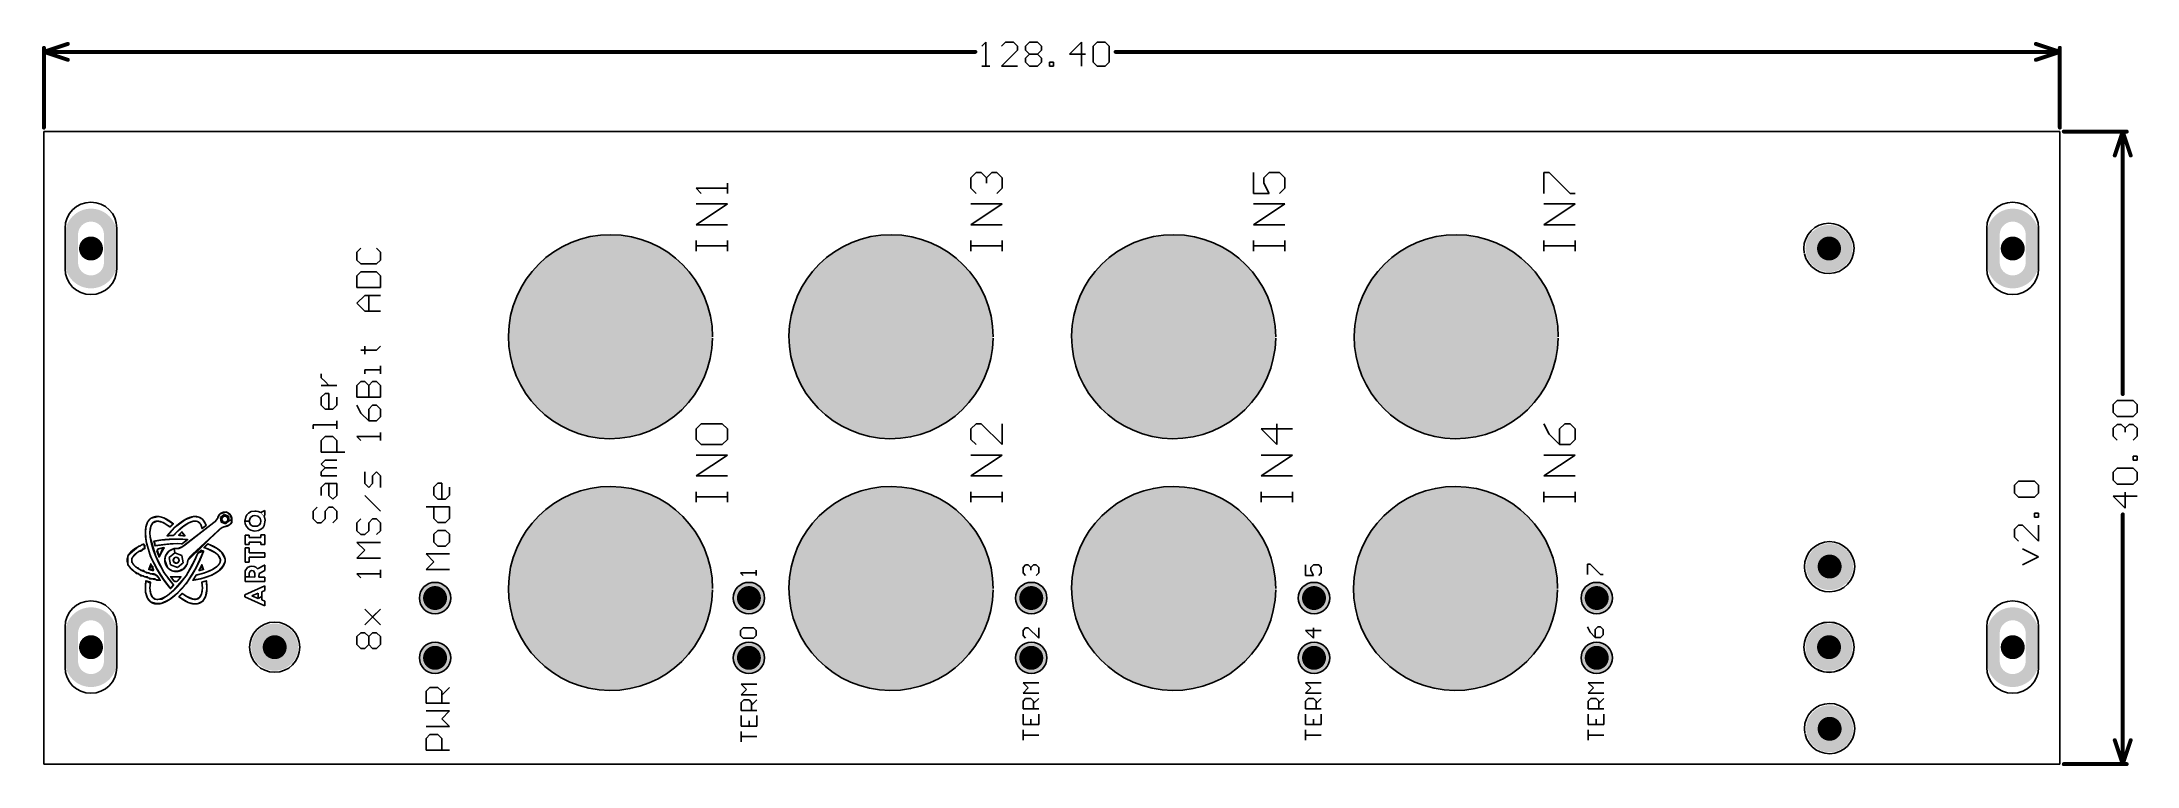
# Model space of a CAD drawing. Header units: millimetres. Extents: x 34 to 167, y 52 to 98.
import ezdxf

# ---------------------------------------------------------------- set-up
doc = ezdxf.new("R2010")
doc.units = ezdxf.units.MM
for name, color, linetype in [('Mechanical1', 6, 'Continuous'), ('MultiLayer', 9, 'Continuous'), ('PadHoleLayer', 156, 'Continuous'), ('TopOverlay', 2, 'Continuous')]:
    doc.layers.add(name, color=color, linetype=linetype)

msp = doc.modelspace()

# ---------------------------------------------------------------- linework, layer by layer
at = {"layer": 'Mechanical1'}
for p, q in [((93.94722383999999, 98.29775362), (93.69330511999999, 98.0438349)), ((93.94722383999999, 96.77424638), (93.94722383999999, 98.29775362)), ((95.21681235999999, 98.29775362), (94.96289363999999, 98.0438349)), ((94.96289363999999, 96.77424638), (95.97856598, 97.78991871999999)), ((95.72464726, 98.29775362), (95.21681235999999, 98.29775362)), ((95.97856598, 98.0438349), (95.72464726, 98.29775362)), ((95.97856598, 97.78991871999999), (95.97856598, 98.0438349)), ((96.48640087999999, 98.0438349), (96.74031959999999, 98.29775362)), ((96.48640087999999, 97.78991871999999), (96.48640087999999, 98.0438349)), ((96.74031959999999, 97.536), (96.48640087999999, 97.78991871999999)), ((96.48640087999999, 97.28208128), (96.74031959999999, 97.536)), ((96.74031959999999, 98.29775362), (97.2481545, 98.29775362)), ((96.74031959999999, 97.536), (97.2481545, 97.536)), ((97.2481545, 98.29775362), (97.50207322, 98.0438349)), ((97.50207322, 97.78991871999999), (97.2481545, 97.536)), ((97.2481545, 97.536), (97.50207322, 97.28208128)), ((97.50207322, 98.0438349), (97.50207322, 97.78991871999999)), ((100.04125026, 98.29775362), (99.27949663999999, 97.536)), ((99.27949663999999, 97.536), (100.29516898, 97.536)), ((100.04125026, 96.77424638), (100.04125026, 98.29775362)), ((100.80300388, 98.0438349), (101.0569226, 98.29775362)), ((100.80300388, 97.0281651), (100.80300388, 98.0438349)), ((101.0569226, 98.29775362), (101.5647575, 98.29775362)), ((101.5647575, 98.29775362), (101.81867622, 98.0438349)), ((101.81867622, 98.0438349), (101.81867622, 97.0281651)), ((93.69330511999999, 96.77424638), (94.20114002, 96.77424638)), ((94.20114002, 96.77424638), (93.94722383999999, 96.77424638)), ((95.97856598, 96.77424638), (94.96289363999999, 96.77424638)), ((96.48640087999999, 97.0281651), (96.48640087999999, 97.28208128)), ((96.74031959999999, 96.77424638), (96.48640087999999, 97.0281651)), ((97.2481545, 96.77424638), (96.74031959999999, 96.77424638)), ((97.50207322, 97.0281651), (97.2481545, 96.77424638)), ((97.50207322, 97.28208128), (97.50207322, 97.0281651)), ((98.00990811999999, 96.77424638), (98.00990811999999, 97.0281651)), ((98.00990811999999, 97.0281651), (98.26382684, 97.0281651)), ((98.26382684, 96.77424638), (98.00990811999999, 96.77424638)), ((98.26382684, 97.0281651), (98.26382684, 96.77424638)), ((101.0569226, 96.77424638), (100.80300388, 97.0281651)), ((101.5647575, 96.77424638), (101.0569226, 96.77424638)), ((101.81867622, 97.0281651), (101.5647575, 96.77424638)), ((165.76064638, 75.22600398), (166.0145651, 75.47992269999999)), ((165.76064638, 74.71816908), (165.76064638, 75.22600398)), ((166.0145651, 75.47992269999999), (167.0302349, 75.47992269999999)), ((167.0302349, 75.47992269999999), (167.28415362, 75.22600398)), ((167.28415362, 75.22600398), (167.28415362, 74.71816908)), ((166.0145651, 74.46425036), (165.76064638, 74.71816908)), ((165.76064638, 73.70249674), (166.0145651, 73.95641546)), ((165.76064638, 73.19466184), (165.76064638, 73.70249674)), ((167.0302349, 74.46425036), (166.0145651, 74.46425036)), ((166.0145651, 73.95641546), (166.26848128, 73.95641546)), ((166.26848128, 73.95641546), (166.5224, 73.70249674)), ((166.5224, 73.70249674), (166.77631872, 73.95641546)), ((166.5224, 73.70249674), (166.5224, 73.44857802)), ((166.5224, 73.44857802), (166.5224, 73.70249674)), ((166.77631872, 73.95641546), (167.0302349, 73.95641546)), ((167.28415362, 74.71816908), (167.0302349, 74.46425036)), ((167.0302349, 73.95641546), (167.28415362, 73.70249674)), ((167.28415362, 73.70249674), (167.28415362, 73.19466184)), ((166.0145651, 72.94074312), (165.76064638, 73.19466184)), ((167.28415362, 73.19466184), (167.0302349, 72.94074312)), ((165.76064638, 70.90940098), (166.0145651, 71.1633197)), ((165.76064638, 70.40156608), (165.76064638, 70.90940098)), ((166.0145651, 71.1633197), (167.0302349, 71.1633197)), ((167.0302349, 71.6711546), (167.0302349, 71.92507332)), ((167.0302349, 71.92507332), (167.28415362, 71.92507332)), ((167.28415362, 71.6711546), (167.0302349, 71.6711546)), ((167.0302349, 71.1633197), (167.28415362, 70.90940098)), ((167.28415362, 71.92507332), (167.28415362, 71.6711546)), ((167.28415362, 70.90940098), (167.28415362, 70.40156608)), ((166.0145651, 70.14764736), (165.76064638, 70.40156608)), ((167.0302349, 70.14764736), (166.0145651, 70.14764736)), ((166.5224, 68.62414011999999), (166.5224, 69.63981246)), ((167.28415362, 70.40156608), (167.0302349, 70.14764736)), ((167.28415362, 69.38589374), (165.76064638, 69.38589374)), ((165.76064638, 69.38589374), (166.5224, 68.62414011999999))]:
    msp.add_line(p, q, dxfattribs=at)
at = {"layer": 'Mechanical1', "const_width": 0.254}
for points in [[(33.9624035, 97.6884), (35.4864035, 98.1964)], [(33.9624035, 92.86243048), (33.9624035, 97.94239999999999)], [(33.9624035, 97.6884), (93.28690512, 97.6884)], [(33.9624035, 97.6884), (35.4864035, 97.18039999999999)], [(102.22507622, 97.6884), (162.36237784, 97.6884)], [(160.83837784, 98.1964), (162.36237784, 97.6884)], [(160.83837784, 97.18039999999999), (162.36237784, 97.6884)], [(162.36237784, 92.86243048), (162.36237784, 97.94239999999999)], [(162.61637784, 92.60843048), (166.624, 92.60843048)], [(165.862, 91.08443048), (166.37, 92.60843048)], [(166.37, 75.8863227), (166.37, 92.60843048)], [(166.37, 92.60843048), (166.878, 91.08443048)], [(166.37, 52.30843488), (166.37, 68.21774012)], [(165.862, 53.83243487999999), (166.37, 52.30843488)], [(166.37, 52.30843488), (166.878, 53.83243487999999)], [(162.61639816, 52.30843488), (166.624, 52.30843488)]]:
    msp.add_lwpolyline(points, dxfattribs=at)
at = {"layer": 'Mechanical1', "const_width": 0.127}
for points in [[(33.8989035, 97.94239999999999, 1), (34.0259035, 97.94239999999999, 1)], [(33.8989035, 97.6884, 1), (34.0259035, 97.6884, 1)], [(33.8989035, 97.6884, 1), (34.0259035, 97.6884, 1)], [(33.8989035, 97.6884, 1), (34.0259035, 97.6884, 1)], [(35.4229035, 98.1964, 1), (35.5499035, 98.1964, 1)], [(93.22340512, 97.6884, 1), (93.35040511999999, 97.6884, 1)], [(102.16157622, 97.6884, 1), (102.28857622, 97.6884, 1)], [(160.77487784, 98.1964, 1), (160.90187784, 98.1964, 1)], [(162.29887784, 97.94239999999999, 1), (162.42587784, 97.94239999999999, 1)], [(162.29887784, 97.6884, 1), (162.42587784, 97.6884, 1)], [(162.29887784, 97.6884, 1), (162.42587784, 97.6884, 1)], [(162.29887784, 97.6884, 1), (162.42587784, 97.6884, 1)], [(35.4229035, 97.18039999999999, 1), (35.5499035, 97.18039999999999, 1)], [(160.77487784, 97.18039999999999, 1), (160.90187784, 97.18039999999999, 1)], [(33.8989035, 92.86243048, 1), (34.0259035, 92.86243048, 1)], [(162.29887784, 92.86243048, 1), (162.42587784, 92.86243048, 1)], [(162.55287784, 92.60843048, 1), (162.67987784, 92.60843048, 1)], [(166.3065, 92.60843048, 1), (166.4335, 92.60843048, 1)], [(166.3065, 92.60843048, 1), (166.4335, 92.60843048, 1)], [(166.3065, 92.60843048, 1), (166.4335, 92.60843048, 1)], [(166.5605, 92.60843048, 1), (166.6875, 92.60843048, 1)], [(165.7985, 91.08443048, 1), (165.9255, 91.08443048, 1)], [(166.8145, 91.08443048, 1), (166.9415, 91.08443048, 1)], [(166.3065, 75.8863227, 1), (166.4335, 75.8863227, 1)], [(166.3065, 68.21774012, 1), (166.4335, 68.21774012, 1)], [(165.7985, 53.83243487999999, 1), (165.9255, 53.83243487999999, 1)], [(166.8145, 53.83243487999999, 1), (166.9415, 53.83243487999999, 1)], [(162.55289816, 52.30843488, 1), (162.67989816, 52.30843488, 1)], [(166.3065, 52.30843488, 1), (166.4335, 52.30843488, 1)], [(166.3065, 52.30843488, 1), (166.4335, 52.30843488, 1)], [(166.3065, 52.30843488, 1), (166.4335, 52.30843488, 1)], [(166.5605, 52.30843488, 1), (166.6875, 52.30843488, 1)]]:
    msp.add_lwpolyline(points, format="xyb", close=True, dxfattribs=at)
at = {"layer": 'Mechanical1'}
for points in [[(33.96239842, 92.6084254), (33.9624035, 92.60843048)], [(33.96239842, 52.3084298), (33.96239842, 92.6084254)], [(33.9624035, 92.60843048), (162.36237784, 92.60843048)], [(162.36237784, 92.60843048), (162.36239816, 92.60841015999999)], [(162.36239816, 52.30843488), (162.36239816, 92.60841015999999)], [(35.30719634, 83.87079999999999), (35.30719634, 86.46159999999999)], [(38.60680366, 83.87079999999999), (38.60680366, 86.46159999999999)], [(157.70718776, 83.87080508), (157.70718776, 86.46160508)], [(161.00679508, 83.87080508), (161.00679508, 86.46160508)], [(35.30719634, 58.4708), (35.30719634, 61.0616)], [(38.60680366, 58.4708), (38.60680366, 61.0616)], [(157.70718776, 58.47080508), (157.70718776, 61.06160508)], [(161.00679508, 58.47080508), (161.00679508, 61.06160508)], [(33.96239842, 52.3084298), (33.9624035, 52.30843488)], [(33.9624035, 52.30843488), (162.36239816, 52.30843488)]]:
    msp.add_lwpolyline(points, dxfattribs=at)
for points in [[(33.96239842, 92.6084254, 1), (33.96239842, 92.6084254, 1)], [(33.96239842, 92.6084254, 1), (33.96239842, 92.6084254, 1)], [(33.9624035, 92.60843048, 1), (33.9624035, 92.60843048, 1)], [(33.9624035, 92.60843048, 1), (33.9624035, 92.60843048, 1)], [(162.36237784, 92.60843048, 1), (162.36237784, 92.60843048, 1)], [(162.36237784, 92.60843048, 1), (162.36237784, 92.60843048, 1)], [(162.36239816, 92.60841015999999, 1), (162.36239816, 92.60841015999999, 1)], [(162.36239816, 92.60841015999999, 1), (162.36239816, 92.60841015999999, 1)], [(35.30719634, 86.46159999999999, 1), (35.30719634, 86.46159999999999, 1)], [(35.30719634, 86.46159999999999, 1), (35.30719634, 86.46159999999999, 1)], [(38.60680366, 86.46159999999999, 1), (38.60680366, 86.46159999999999, 1)], [(38.60680366, 86.46159999999999, 1), (38.60680366, 86.46159999999999, 1)], [(157.70718776, 86.46160508, 1), (157.70718776, 86.46160508, 1)], [(157.70718776, 86.46160508, 1), (157.70718776, 86.46160508, 1)], [(161.00679508, 86.46160508, 1), (161.00679508, 86.46160508, 1)], [(161.00679508, 86.46160508, 1), (161.00679508, 86.46160508, 1)], [(146.08768344, 84.85453692, 1), (146.08768344, 84.85453692, 1)], [(146.09384548, 84.82515674, 1), (146.09384548, 84.82515674, 1)], [(35.30719634, 83.87079999999999, 1), (35.30719634, 83.87079999999999, 1)], [(35.30719634, 83.87079999999999, 1), (35.30719634, 83.87079999999999, 1)], [(38.60680366, 83.87079999999999, 1), (38.60680366, 83.87079999999999, 1)], [(38.60680366, 83.87079999999999, 1), (38.60680366, 83.87079999999999, 1)], [(157.70718776, 83.87080508, 1), (157.70718776, 83.87080508, 1)], [(157.70718776, 83.87080508, 1), (157.70718776, 83.87080508, 1)], [(161.00679508, 83.87080508, 1), (161.00679508, 83.87080508, 1)], [(161.00679508, 83.87080508, 1), (161.00679508, 83.87080508, 1)], [(76.54938716, 79.45161402, 1), (76.54938716, 79.45161402, 1)], [(76.5499993, 79.54089248, 1), (76.5499993, 79.54089248, 1)], [(94.41749467999999, 79.45161402, 1), (94.41749467999999, 79.45161402, 1)], [(94.41810681999999, 79.54089248, 1), (94.41810681999999, 79.54089248, 1)], [(112.41749932, 79.4516191, 1), (112.41749932, 79.4516191, 1)], [(112.41811146, 79.54089755999999, 1), (112.41811146, 79.54089755999999, 1)], [(130.4174938, 79.4516191, 1), (130.4174938, 79.4516191, 1)], [(130.41810594, 79.54089755999999, 1), (130.41810594, 79.54089755999999, 1)], [(146.1263016, 64.56770424, 1), (146.1263016, 64.56770424, 1)], [(146.13246364, 64.53832406, 1), (146.13246364, 64.53832406, 1)], [(59.87699988, 62.89000121999999, 1), (57.8769988, 62.89000121999999, 1)], [(57.8769988, 62.89000121999999, 1), (57.8769988, 62.89000121999999, 1)], [(59.87699988, 62.89000121999999, 1), (59.87699988, 62.89000121999999, 1)], [(76.54938716, 63.41072154, 1), (76.54938716, 63.41072154, 1)], [(76.5499993, 63.5, 1), (76.5499993, 63.5, 1)], [(79.86700053999999, 62.89000121999999, 1), (77.86699946, 62.89000121999999, 1)], [(77.86699946, 62.89000121999999, 1), (77.86699946, 62.89000121999999, 1)], [(79.86700053999999, 62.89000121999999, 1), (79.86700053999999, 62.89000121999999, 1)], [(94.41738799999999, 63.41072154, 1), (94.41738799999999, 63.41072154, 1)], [(94.41800013999999, 63.5, 1), (94.41800013999999, 63.5, 1)], [(97.84999988, 62.89000121999999, 1), (95.8499988, 62.89000121999999, 1)], [(95.8499988, 62.89000121999999, 1), (95.8499988, 62.89000121999999, 1)], [(97.84999988, 62.89000121999999, 1), (97.84999988, 62.89000121999999, 1)], [(112.41749932, 63.41072154, 1), (112.41749932, 63.41072154, 1)], [(112.41811146, 63.5, 1), (112.41811146, 63.5, 1)], [(115.8590012, 62.89000121999999, 1), (113.85900012, 62.89000121999999, 1)], [(113.85900012, 62.89000121999999, 1), (113.85900012, 62.89000121999999, 1)], [(115.8590012, 62.89000121999999, 1), (115.8590012, 62.89000121999999, 1)], [(130.37438746, 63.41072154, 1), (130.37438746, 63.41072154, 1)], [(130.3749996, 63.5, 1), (130.3749996, 63.5, 1)], [(133.86700176, 62.89000121999999, 1), (131.86700068, 62.89000121999999, 1)], [(131.86700068, 62.89000121999999, 1), (131.86700068, 62.89000121999999, 1)], [(133.86700176, 62.89000121999999, 1), (133.86700176, 62.89000121999999, 1)], [(35.30719634, 61.0616, 1), (35.30719634, 61.0616, 1)], [(35.30719634, 61.0616, 1), (35.30719634, 61.0616, 1)], [(38.60680366, 61.0616, 1), (38.60680366, 61.0616, 1)], [(38.60680366, 61.0616, 1), (38.60680366, 61.0616, 1)], [(50.26240138, 59.75843268, 1), (47.0624027, 59.75843268, 1)], [(59.87699988, 59.08000122, 1), (57.8769988, 59.08000122, 1)], [(79.86700053999999, 59.08000122, 1), (77.86699946, 59.08000122, 1)], [(97.84999988, 59.08000122, 1), (95.8499988, 59.08000122, 1)], [(115.8590012, 59.08000122, 1), (113.85900012, 59.08000122, 1)], [(133.86700176, 59.08000122, 1), (131.86700068, 59.08000122, 1)], [(149.26238118, 59.7584276, 1), (146.0623825, 59.7584276, 1)], [(149.26258184, 59.7496265, 1), (146.06258316, 59.7496265, 1)], [(157.70718776, 61.06160508, 1), (157.70718776, 61.06160508, 1)], [(157.70718776, 61.06160508, 1), (157.70718776, 61.06160508, 1)], [(161.00679508, 61.06160508, 1), (161.00679508, 61.06160508, 1)], [(161.00679508, 61.06160508, 1), (161.00679508, 61.06160508, 1)], [(47.0624027, 59.75843268, 1), (47.0624027, 59.75843268, 1)], [(50.26240138, 59.75843268, 1), (50.26240138, 59.75843268, 1)], [(57.8769988, 59.08000122, 1), (57.8769988, 59.08000122, 1)], [(59.87699988, 59.08000122, 1), (59.87699988, 59.08000122, 1)], [(77.86699946, 59.08000122, 1), (77.86699946, 59.08000122, 1)], [(79.86700053999999, 59.08000122, 1), (79.86700053999999, 59.08000122, 1)], [(95.8499988, 59.08000122, 1), (95.8499988, 59.08000122, 1)], [(97.84999988, 59.08000122, 1), (97.84999988, 59.08000122, 1)], [(113.85900012, 59.08000122, 1), (113.85900012, 59.08000122, 1)], [(115.8590012, 59.08000122, 1), (115.8590012, 59.08000122, 1)], [(131.86700068, 59.08000122, 1), (131.86700068, 59.08000122, 1)], [(133.86700176, 59.08000122, 1), (133.86700176, 59.08000122, 1)], [(146.0623825, 59.7584276, 1), (146.0623825, 59.7584276, 1)], [(146.06258316, 59.7496265, 1), (146.06258316, 59.7496265, 1)], [(149.26238118, 59.7584276, 1), (149.26238118, 59.7584276, 1)], [(149.26258184, 59.7496265, 1), (149.26258184, 59.7496265, 1)], [(35.30719634, 58.4708, 1), (35.30719634, 58.4708, 1)], [(35.30719634, 58.4708, 1), (35.30719634, 58.4708, 1)], [(38.60680366, 58.4708, 1), (38.60680366, 58.4708, 1)], [(38.60680366, 58.4708, 1), (38.60680366, 58.4708, 1)], [(157.70718776, 58.47080508, 1), (157.70718776, 58.47080508, 1)], [(157.70718776, 58.47080508, 1), (157.70718776, 58.47080508, 1)], [(161.00679508, 58.47080508, 1), (161.00679508, 58.47080508, 1)], [(161.00679508, 58.47080508, 1), (161.00679508, 58.47080508, 1)], [(146.1263016, 54.25530423999999, 1), (146.1263016, 54.25530423999999, 1)], [(146.13246364, 54.22592406, 1), (146.13246364, 54.22592406, 1)], [(33.96239842, 52.3084298, 1), (33.96239842, 52.3084298, 1)], [(33.96239842, 52.3084298, 1), (33.96239842, 52.3084298, 1)], [(33.9624035, 52.30843488, 1), (33.9624035, 52.30843488, 1)], [(33.9624035, 52.30843488, 1), (33.9624035, 52.30843488, 1)], [(162.36239816, 52.30843488, 1), (162.36239816, 52.30843488, 1)], [(162.36239816, 52.30843488, 1), (162.36239816, 52.30843488, 1)]]:
    msp.add_lwpolyline(points, format="xyb", close=True, dxfattribs=at)
for points in [[(35.30719634, 86.46159999999999, -0.9999999999999999), (38.60680366, 86.46159999999999)], [(157.70718776, 86.46160508, -0.9999999999999999), (161.00679508, 86.46160508)], [(146.08768344, 84.85453692, -213.1920346618038), (146.09384548, 84.82515674)], [(76.54938716, 79.45161402, -291.2099329300358), (76.5499993, 79.54089248)], [(94.41749467999999, 79.45161402, -291.2099329300358), (94.41810681999999, 79.54089248)], [(112.41749932, 79.4516191, -291.2099329300358), (112.41811146, 79.54089755999999)], [(130.4174938, 79.4516191, -291.2099329300358), (130.41810594, 79.54089755999999)], [(38.60680366, 83.87079999999999, -0.9999999999999999), (35.30719634, 83.87079999999999)], [(161.00679508, 83.87080508, -0.9999999999999999), (157.70718776, 83.87080508)], [(76.54938716, 63.41072154, -291.2099329300358), (76.5499993, 63.5)], [(94.41738799999999, 63.41072154, -291.2099329300358), (94.41800013999999, 63.5)], [(112.41749932, 63.41072154, -291.2099329300358), (112.41811146, 63.5)], [(130.37438746, 63.41072154, -291.2099329300358), (130.3749996, 63.5)], [(146.1263016, 64.56770424, -213.1920346618038), (146.13246364, 64.53832406)], [(35.30719634, 61.0616, -0.9999999999999999), (38.60680366, 61.0616)], [(157.70718776, 61.06160508, -0.9999999999999999), (161.00679508, 61.06160508)], [(38.60680366, 58.4708, -0.9999999999999999), (35.30719634, 58.4708)], [(161.00679508, 58.47080508, -0.9999999999999999), (157.70718776, 58.47080508)], [(146.1263016, 54.25530423999999, -213.1920346618038), (146.13246364, 54.22592406)]]:
    msp.add_lwpolyline(points, format="xyb", dxfattribs=at)
at = {"layer": 'MultiLayer'}
for points, const_width in [([(36.58140258, 85.15843267999999, 1), (37.34340258, 85.15843267999999, 1)], 0.762), ([(147.28138184, 85.15843267999999, 1), (148.04338184, 85.15843267999999, 1)], 0.762), ([(158.981394, 85.15843776, 1), (159.743394, 85.15843776, 1)], 0.762), ([(68.55000006, 79.54089248, 1), (71.54999914, 79.54089248, 1)], 2.99999908), ([(86.41810758, 79.54089248, 1), (89.41810665999999, 79.54089248, 1)], 2.99999908), ([(104.41811222, 79.54089755999999, 1), (107.4181113, 79.54089755999999, 1)], 2.99999908), ([(122.37500036, 79.54089755999999, 1), (125.37499944, 79.54089755999999, 1)], 2.99999908), ([(68.55000006, 63.5, 1), (71.54999914, 63.5, 1)], 2.99999908), ([(86.4180009, 63.5, 1), (89.41799997999999, 63.5, 1)], 2.99999908), ([(104.41811222, 63.5, 1), (107.4181113, 63.5, 1)], 2.99999908), ([(122.37500036, 63.5, 1), (125.37499944, 63.5, 1)], 2.99999908), ([(147.32, 64.89699999999999, 1), (148.082, 64.89699999999999, 1)], 0.762), ([(58.49599934, 62.89000121999999, 1), (59.25799934, 62.89000121999999, 1)], 0.762), ([(78.48599999999999, 62.89000121999999, 1), (79.24799999999999, 62.89000121999999, 1)], 0.762), ([(96.46899934, 62.89000121999999, 1), (97.23099934, 62.89000121999999, 1)], 0.762), ([(114.47800066, 62.89000121999999, 1), (115.24000066, 62.89000121999999, 1)], 0.762), ([(132.48600122, 62.89000121999999, 1), (133.24800122, 62.89000121999999, 1)], 0.762), ([(36.58140258, 59.75843268, 1), (37.34340258, 59.75843268, 1)], 0.762), ([(48.28140204, 59.75843268, 1), (49.04340204, 59.75843268, 1)], 0.762), ([(147.28138184, 59.7584276, 1), (148.04338184, 59.7584276, 1)], 0.762), ([(158.981394, 59.75843776, 1), (159.743394, 59.75843776, 1)], 0.762), ([(58.49599934, 59.08000122, 1), (59.25799934, 59.08000122, 1)], 0.762), ([(78.48599999999999, 59.08000122, 1), (79.24799999999999, 59.08000122, 1)], 0.762), ([(96.46899934, 59.08000122, 1), (97.23099934, 59.08000122, 1)], 0.762), ([(114.47800066, 59.08000122, 1), (115.24000066, 59.08000122, 1)], 0.762), ([(132.48600122, 59.08000122, 1), (133.24800122, 59.08000122, 1)], 0.762), ([(147.32, 54.5592, 1), (148.082, 54.5592, 1)], 0.762)]:
    msp.add_lwpolyline(points, format="xyb", close=True, dxfattribs=dict(at, const_width=const_width))
at = {"layer": 'PadHoleLayer'}
for points, const_width in [([(35.72490188, 84.27093382), (35.72490188, 86.04593154, -1), (38.19990328, 86.04593154), (38.19990328, 84.27093382, -1)], 0.8249996199999999), ([(158.1248933, 84.27093636), (158.1248933, 86.04593915999999, -1), (160.5998947, 86.04593915999999), (160.5998947, 84.27093636, -1)], 0.8249996199999999), ([(66.80000102, 79.54089248, 1), (73.29999818, 79.54089248, 1)], 6.4999997), ([(84.66810853999999, 79.54089248, 1), (91.1681057, 79.54089248, 1)], 6.4999997), ([(102.66811318, 79.54089755999999, 1), (109.16811034, 79.54089755999999, 1)], 6.4999997), ([(120.62500132, 79.54089755999999, 1), (127.12499848, 79.54089755999999, 1)], 6.4999997), ([(146.91238334, 85.15843267999999, 1), (148.41238034, 85.15843267999999, 1)], 1.49999954), ([(66.80000102, 63.5, 1), (73.29999818, 63.5, 1)], 6.4999997), ([(84.66800185999999, 63.5, 1), (91.16799902, 63.5, 1)], 6.4999997), ([(102.66811318, 63.5, 1), (109.16811034, 63.5, 1)], 6.4999997), ([(120.62500132, 63.5, 1), (127.12499848, 63.5, 1)], 6.4999997), ([(146.9510015, 64.89699999999999, 1), (148.4509985, 64.89699999999999, 1)], 1.49999954), ([(58.37700034, 62.89000121999999, 1), (59.37699834, 62.89000121999999, 1)], 1.00000054), ([(78.367001, 62.89000121999999, 1), (79.36699899999999, 62.89000121999999, 1)], 1.00000054), ([(96.35000034, 62.89000121999999, 1), (97.34999834, 62.89000121999999, 1)], 1.00000054), ([(114.35900166, 62.89000121999999, 1), (115.35899966, 62.89000121999999, 1)], 1.00000054), ([(132.36700222, 62.89000121999999, 1), (133.36700022, 62.89000121999999, 1)], 1.00000054), ([(35.72490188, 58.87093382), (35.72490188, 60.64593154, -1), (38.19990328, 60.64593154), (38.19990328, 58.87093382, -1)], 0.8249996199999999), ([(158.1248933, 58.87093635999999), (158.1248933, 60.64593916, -1), (160.5998947, 60.64593916), (160.5998947, 58.87093635999999, -1)], 0.8249996199999999), ([(47.91240354, 59.75843268, 1), (49.41240054, 59.75843268, 1)], 1.49999954), ([(58.37700034, 59.08000122, 1), (59.37699834, 59.08000122, 1)], 1.00000054), ([(78.367001, 59.08000122, 1), (79.36699899999999, 59.08000122, 1)], 1.00000054), ([(96.35000034, 59.08000122, 1), (97.34999834, 59.08000122, 1)], 1.00000054), ([(114.35900166, 59.08000122, 1), (115.35899966, 59.08000122, 1)], 1.00000054), ([(132.36700222, 59.08000122, 1), (133.36700022, 59.08000122, 1)], 1.00000054), ([(146.91238334, 59.7584276, 1), (148.41238034, 59.7584276, 1)], 1.49999954), ([(146.9510015, 54.5592, 1), (148.4509985, 54.5592, 1)], 1.49999954)]:
    msp.add_lwpolyline(points, format="xyb", close=True, dxfattribs=dict(at, const_width=const_width))
at = {"layer": 'TopOverlay'}
for p, q in [((93.00064458, 89.66516229999999), (93.33387225999999, 89.99838744)), ((93.00064458, 88.99870947999999), (93.00064458, 89.66516229999999)), ((93.33387225999999, 89.99838744), (93.66709739999999, 89.99838744)), ((93.66709739999999, 89.99838744), (94.00032254, 89.66516229999999)), ((94.00032254, 89.66516229999999), (94.33355021999999, 89.99838744)), ((94.00032254, 89.66516229999999), (94.00032254, 89.33193462)), ((94.00032254, 89.33193462), (94.00032254, 89.66516229999999)), ((94.33355021999999, 89.99838744), (94.66677535999999, 89.99838744)), ((94.66677535999999, 89.99838744), (95.0000005, 89.66516229999999)), ((95.0000005, 89.66516229999999), (95.0000005, 88.99870947999999)), ((111.00064414, 89.99838744), (111.00064414, 88.66548433999999)), ((111.66709696, 89.66516229999999), (112.0003221, 89.99838744)), ((111.66709696, 89.33193462), (111.66709696, 89.66516229999999)), ((112.0003221, 89.99838744), (112.66677492, 89.99838744)), ((112.66677492, 89.99838744), (113.00000006, 89.66516229999999)), ((113.00000006, 89.66516229999999), (113.00000006, 88.99870947999999)), ((129.50064524, 88.66548433999999), (129.50064524, 89.99838744)), ((129.50064524, 89.99838744), (129.83387292, 89.99838744)), ((129.83387292, 89.99838744), (131.16677602, 88.66548433999999)), ((77.49999994, 88.99870947999999), (75.50064402, 88.99870947999999)), ((75.50064402, 88.99870947999999), (75.83387169999999, 88.66548433999999)), ((77.49999994, 88.66548433999999), (77.49999994, 89.33193462)), ((77.49999994, 89.33193462), (77.49999994, 88.99870947999999)), ((93.33387225999999, 88.66548433999999), (93.00064458, 88.99870947999999)), ((95.0000005, 88.99870947999999), (94.66677535999999, 88.66548433999999)), ((111.00064414, 88.66548433999999), (112.0003221, 88.66548433999999)), ((112.0003221, 88.66548433999999), (111.66709696, 89.33193462)), ((113.00000006, 88.99870947999999), (112.66677492, 88.66548433999999)), ((131.16677602, 88.66548433999999), (131.50000116, 88.66548433999999)), ((75.50064402, 86.66612841999999), (77.49999994, 87.99903151999999)), ((77.49999994, 87.99903151999999), (75.50064402, 87.99903151999999)), ((93.00064458, 86.66612841999999), (95.0000005, 87.99903151999999)), ((95.0000005, 87.99903151999999), (93.00064458, 87.99903151999999)), ((111.00064414, 86.66612841999999), (113.00000006, 87.99903151999999)), ((113.00000006, 87.99903151999999), (111.00064414, 87.99903151999999)), ((129.50064524, 86.66612841999999), (131.50000116, 87.99903151999999)), ((131.50000116, 87.99903151999999), (129.50064524, 87.99903151999999)), ((77.49999994, 86.66612841999999), (75.50064402, 86.66612841999999)), ((75.50064402, 85.00000018), (75.50064402, 85.66645046)), ((75.50064402, 85.66645046), (75.50064402, 85.33322532)), ((77.49999994, 85.00000018), (77.49999994, 85.66645046)), ((95.0000005, 86.66612841999999), (93.00064458, 86.66612841999999)), ((93.00064458, 85.00000018), (93.00064458, 85.66645046)), ((93.00064458, 85.66645046), (93.00064458, 85.33322532)), ((95.0000005, 85.00000018), (95.0000005, 85.66645046)), ((113.00000006, 86.66612841999999), (111.00064414, 86.66612841999999)), ((111.00064414, 85.00000018), (111.00064414, 85.66645046)), ((111.00064414, 85.66645046), (111.00064414, 85.33322532)), ((113.00000006, 85.00000018), (113.00000006, 85.66645046)), ((131.50000116, 86.66612841999999), (129.50064524, 86.66612841999999)), ((129.50064524, 85.00000018), (129.50064524, 85.66645046)), ((129.50064524, 85.66645046), (129.50064524, 85.33322532)), ((131.50000116, 85.00000018), (131.50000116, 85.66645046)), ((54.1504124, 85.17467343999999), (53.90049418, 84.92475522)), ((53.90049418, 84.92475522), (53.90049418, 84.42491624)), ((53.90049418, 84.42491624), (54.1504124, 84.17499801999999)), ((54.1504124, 84.17499801999999), (55.15009036, 84.17499801999999)), ((55.40000858, 84.92475522), (55.15009036, 85.17467343999999)), ((55.15009036, 84.17499801999999), (55.40000858, 84.42491624)), ((55.40000858, 84.42491624), (55.40000858, 84.92475522)), ((75.50064402, 85.33322532), (77.49999994, 85.33322532)), ((77.49999994, 85.33322532), (77.49999994, 85.00000018)), ((93.00064458, 85.33322532), (95.0000005, 85.33322532)), ((95.0000005, 85.33322532), (95.0000005, 85.00000018)), ((111.00064414, 85.33322532), (113.00000006, 85.33322532)), ((113.00000006, 85.33322532), (113.00000006, 85.00000018)), ((129.50064524, 85.33322532), (131.50000116, 85.33322532)), ((131.50000116, 85.33322532), (131.50000116, 85.00000018)), ((54.1504124, 83.67515904), (53.90049418, 83.42524082)), ((53.90049418, 83.42524082), (53.90049418, 82.67548362)), ((55.15009036, 83.67515904), (54.1504124, 83.67515904)), ((55.40000858, 83.42524082), (55.15009036, 83.67515904)), ((55.40000858, 82.67548362), (55.40000858, 83.42524082)), ((53.90049418, 82.67548362), (55.40000858, 82.67548362)), ((53.90049418, 81.67580819999999), (54.40033316, 82.17564464)), ((54.40033316, 81.17596922), (53.90049418, 81.67580819999999)), ((54.40033316, 82.17564464), (55.40000858, 82.17564464)), ((55.40000858, 82.17564464), (54.65025138, 82.17564464)), ((54.65025138, 82.17564464), (54.65025138, 81.17596922)), ((55.40000858, 81.17596922), (54.40033316, 81.17596922)), ((54.40033316, 78.42685863999999), (54.40033316, 78.92669762)), ((54.40033316, 78.92669762), (54.40033316, 78.67677685999999)), ((55.15009036, 78.67677685999999), (55.40000858, 78.92669762)), ((54.1504124, 78.67677685999999), (54.40033316, 78.67677685999999)), ((54.40033316, 78.67677685999999), (54.40033316, 78.42685863999999)), ((54.40033316, 78.67677685999999), (55.15009036, 78.67677685999999)), ((55.40000858, 77.42718067999999), (54.40033316, 77.42718067999999)), ((54.40033316, 77.42718067999999), (54.40033316, 77.17726246)), ((55.40000858, 77.17726246), (55.40000858, 77.67710144)), ((55.40000858, 77.67710144), (55.40000858, 77.42718067999999)), ((51.62107786, 76.92734424), (51.62107786, 77.17726246)), ((51.87099608, 76.67742348), (51.62107786, 76.92734424)), ((51.62107786, 76.42750525999999), (52.62075328, 76.42750525999999)), ((52.1209143, 76.42750525999999), (51.87099608, 76.67742348)), ((52.62075328, 76.42750525999999), (52.1209143, 76.42750525999999)), ((54.1504124, 76.67742348), (53.90049418, 76.42750525999999)), ((53.90049418, 76.42750525999999), (53.90049418, 75.67774806)), ((54.40033316, 76.67742348), (54.1504124, 76.67742348)), ((54.65025138, 76.42750525999999), (54.40033316, 76.67742348)), ((54.9001696, 76.67742348), (54.65025138, 76.42750525999999)), ((54.65025138, 76.42750525999999), (54.65025138, 75.67774806)), ((54.65025138, 75.67774806), (54.65025138, 76.42750525999999)), ((55.15009036, 76.67742348), (54.9001696, 76.67742348)), ((55.40000858, 76.42750525999999), (55.15009036, 76.67742348)), ((55.40000858, 75.67774806), (55.40000858, 76.42750525999999)), ((51.62107786, 75.67774806), (51.87099608, 75.92766628)), ((51.62107786, 75.17790907999999), (51.62107786, 75.67774806)), ((51.87099608, 74.92799086), (51.62107786, 75.17790907999999)), ((51.87099608, 75.92766628), (52.1209143, 75.92766628)), ((52.37083506, 74.92799086), (51.87099608, 74.92799086)), ((52.1209143, 75.92766628), (52.1209143, 74.92799086)), ((52.62075328, 75.17790907999999), (52.37083506, 74.92799086)), ((52.62075328, 75.67774806), (52.62075328, 75.17790907999999)), ((53.90049418, 75.67774806), (55.40000858, 75.67774806)), ((53.90049418, 75.17790907999999), (54.1504124, 74.67807264)), ((54.9001696, 75.17790907999999), (54.65025138, 74.92799086)), ((54.65025138, 74.92799086), (54.65025138, 74.17823365999999)), ((55.15009036, 75.17790907999999), (54.9001696, 75.17790907999999)), ((55.40000858, 74.92799086), (55.15009036, 75.17790907999999)), ((55.40000858, 74.42815188), (55.40000858, 74.92799086)), ((52.62075328, 73.9283129), (51.12123888, 73.9283129)), ((51.12123888, 73.9283129), (51.12123888, 73.67839468)), ((52.62075328, 73.67839468), (52.62075328, 74.17823365999999)), ((52.62075328, 74.17823365999999), (52.62075328, 73.9283129)), ((54.1504124, 74.67807264), (54.65025138, 74.17823365999999)), ((54.65025138, 74.17823365999999), (55.15009036, 74.17823365999999)), ((55.15009036, 74.17823365999999), (55.40000858, 74.42815188)), ((55.40000858, 72.92863747999999), (55.40000858, 73.42847646)), ((55.40000858, 73.42847646), (55.40000858, 73.17855569999999)), ((75.50064402, 73.66516127999999), (75.83387169999999, 73.99838642)), ((75.50064402, 72.99870845999999), (75.50064402, 73.66516127999999)), ((75.83387169999999, 73.99838642), (77.1667748, 73.99838642)), ((77.1667748, 73.99838642), (77.49999994, 73.66516127999999)), ((77.49999994, 73.66516127999999), (77.49999994, 72.99870845999999)), ((93.33387225999999, 73.99838642), (93.00064458, 73.66516127999999)), ((93.00064458, 73.66516127999999), (93.00064458, 72.99870845999999)), ((93.66709739999999, 73.99838642), (93.33387225999999, 73.99838642)), ((95.0000005, 72.66548331999999), (93.66709739999999, 73.99838642)), ((95.0000005, 73.99838642), (95.0000005, 72.66548331999999)), ((113.49999906, 73.66516127999999), (111.50064314, 73.66516127999999)), ((111.50064314, 73.66516127999999), (112.5003211, 72.66548331999999)), ((112.5003211, 72.66548331999999), (112.5003211, 73.99838642)), ((129.50064524, 73.99838642), (129.83387292, 73.3319336)), ((130.83355088, 73.99838642), (130.5003232, 73.66516127999999)), ((130.5003232, 73.66516127999999), (130.5003232, 72.66548331999999)), ((131.16677602, 73.99838642), (130.83355088, 73.99838642)), ((131.50000116, 73.66516127999999), (131.16677602, 73.99838642)), ((131.50000116, 72.99870845999999), (131.50000116, 73.66516127999999)), ((51.62107786, 72.92863747999999), (51.87099608, 73.17855569999999)), ((51.62107786, 72.17888028), (51.62107786, 72.92863747999999)), ((53.12059226, 72.17888028), (51.62107786, 72.17888028)), ((51.87099608, 73.17855569999999), (52.37083506, 73.17855569999999)), ((52.37083506, 73.17855569999999), (52.62075328, 72.92863747999999)), ((52.62075328, 72.92863747999999), (52.62075328, 72.17888028)), ((55.40000858, 73.17855569999999), (53.90049418, 73.17855569999999)), ((53.90049418, 73.17855569999999), (54.1504124, 72.92863747999999)), ((75.83387169999999, 72.66548331999999), (75.50064402, 72.99870845999999)), ((77.1667748, 72.66548331999999), (75.83387169999999, 72.66548331999999)), ((77.49999994, 72.99870845999999), (77.1667748, 72.66548331999999)), ((93.00064458, 72.99870845999999), (93.33387225999999, 72.66548331999999)), ((129.83387292, 73.3319336), (130.5003232, 72.66548331999999)), ((130.5003232, 72.66548331999999), (131.16677602, 72.66548331999999)), ((131.16677602, 72.66548331999999), (131.50000116, 72.99870845999999)), ((51.62107786, 71.42912308), (51.87099608, 71.6790413)), ((51.87099608, 71.17920486), (51.62107786, 71.42912308)), ((51.62107786, 70.92928409999999), (51.87099608, 71.17920486)), ((51.62107786, 70.67936587999999), (51.62107786, 70.92928409999999)), ((51.87099608, 71.6790413), (52.62075328, 71.6790413)), ((51.87099608, 71.17920486), (52.62075328, 71.17920486)), ((52.62075328, 71.17920486), (51.87099608, 71.17920486)), ((54.40033316, 70.1795269), (54.40033316, 70.92928409999999)), ((55.15009036, 70.92928409999999), (54.9001696, 70.67936587999999)), ((55.40000858, 70.67936587999999), (55.15009036, 70.92928409999999)), ((75.50064402, 70.6661274), (77.49999994, 71.99903049999999)), ((77.49999994, 71.99903049999999), (75.50064402, 71.99903049999999)), ((93.00064458, 70.6661274), (95.0000005, 71.99903049999999)), ((95.0000005, 71.99903049999999), (93.00064458, 71.99903049999999)), ((111.50064314, 70.6661274), (113.49999906, 71.99903049999999)), ((113.49999906, 71.99903049999999), (111.50064314, 71.99903049999999)), ((129.50064524, 70.6661274), (131.50000116, 71.99903049999999)), ((131.50000116, 71.99903049999999), (129.50064524, 71.99903049999999)), ((52.62075328, 70.67936587999999), (51.62107786, 70.67936587999999)), ((51.62107786, 69.92960868), (51.87099608, 70.1795269)), ((51.62107786, 69.4297697), (51.62107786, 69.92960868)), ((51.87099608, 70.1795269), (52.62075328, 70.1795269)), ((52.1209143, 69.4297697), (52.1209143, 70.1795269)), ((52.37083506, 69.17985148), (52.1209143, 69.4297697)), ((52.62075328, 69.4297697), (52.37083506, 69.17985148)), ((52.62075328, 70.1795269), (52.62075328, 69.4297697)), ((54.65025138, 69.92960868), (54.40033316, 70.1795269)), ((55.40000858, 68.43009427999999), (54.40033316, 69.4297697)), ((54.9001696, 70.1795269), (54.65025138, 69.92960868)), ((54.9001696, 70.67936587999999), (54.9001696, 70.1795269)), ((55.40000858, 69.92960868), (55.40000858, 70.67936587999999)), ((58.80032436, 69.94830053999999), (59.05024258, 70.19821876)), ((58.80032436, 69.44846156), (58.80032436, 69.94830053999999)), ((59.05024258, 69.19854334), (58.80032436, 69.44846156)), ((59.05024258, 70.19821876), (59.30016079999999, 70.19821876)), ((59.30016079999999, 70.19821876), (59.30016079999999, 69.19854334)), ((59.79999977999999, 69.44846156), (59.55008156, 69.19854334)), ((59.79999977999999, 69.94830053999999), (59.79999977999999, 69.44846156)), ((77.49999994, 70.6661274), (75.50064402, 70.6661274)), ((75.50064402, 68.99999916), (75.50064402, 69.66644944)), ((75.50064402, 69.66644944), (75.50064402, 69.3332243)), ((77.49999994, 68.99999916), (77.49999994, 69.66644944)), ((95.0000005, 70.6661274), (93.00064458, 70.6661274)), ((93.00064458, 68.99999916), (93.00064458, 69.66644944)), ((93.00064458, 69.66644944), (93.00064458, 69.3332243)), ((95.0000005, 68.99999916), (95.0000005, 69.66644944)), ((113.49999906, 70.6661274), (111.50064314, 70.6661274)), ((111.50064314, 68.99999916), (111.50064314, 69.66644944)), ((111.50064314, 69.66644944), (111.50064314, 69.3332243)), ((113.49999906, 68.99999916), (113.49999906, 69.66644944)), ((131.50000116, 70.6661274), (129.50064524, 70.6661274)), ((129.50064524, 68.99999916), (129.50064524, 69.66644944)), ((129.50064524, 69.66644944), (129.50064524, 69.3332243)), ((131.50000116, 68.99999916), (131.50000116, 69.66644944)), ((159.47649334, 70.07835616), (159.73041206, 70.33227488)), ((159.47649334, 69.57052125999999), (159.47649334, 70.07835616)), ((159.73041206, 69.31660253999999), (159.47649334, 69.57052125999999)), ((159.73041206, 70.33227488), (160.74608186, 70.33227488)), ((160.74608186, 70.33227488), (161.00000058, 70.07835616)), ((161.00000058, 69.57052125999999), (160.74608186, 69.31660253999999)), ((161.00000058, 70.07835616), (161.00000058, 69.57052125999999)), ((40.7956893, 67.97681349999999), (41.27283592, 68.08511401999999)), ((41.27283592, 68.08511401999999), (41.60997012, 67.98941698)), ((42.97245152, 67.89908442), (43.48395671999999, 68.07700634)), ((43.48395671999999, 68.07700634), (43.8247917, 68.04787254)), ((45.01715152, 67.96114931999999), (45.13580508, 68.1736)), ((45.13580508, 68.1736), (45.18771252, 68.25836742)), ((45.18771252, 68.25836742), (45.59300508, 68.3768)), ((45.43775012, 68.20528141999999), (45.20754992, 68.01318121999999)), ((45.38503496, 68.0706411), (45.33225376, 68.01785989999999)), ((45.45399596, 68.09920848), (45.38503496, 68.0706411)), ((45.71933452, 68.10200502), (45.43775012, 68.20528141999999)), ((45.49131872, 68.09920848), (45.45399596, 68.09920848)), ((45.49302306, 68.09920848), (45.49131872, 68.09920848)), ((45.53028232, 68.09920848), (45.49302306, 68.09920848)), ((45.49302306, 68.09920848), (45.49302306, 68.09920848)), ((45.59913156, 68.07068936), (45.53028232, 68.09920848)), ((45.59300508, 68.3768), (45.74540508, 68.2498)), ((45.6518264, 68.01799452), (45.59913156, 68.07068936)), ((45.77071872, 67.80642522), (45.71933452, 68.10200502)), ((45.74540508, 68.2498), (45.83619737999999, 68.19803988)), ((45.83619737999999, 68.19803988), (45.94247352, 67.90416442)), ((46.75984552, 67.79659542), (46.81545882, 68.07008737999999)), ((46.81545882, 68.07008737999999), (46.8875745, 68.19982804)), ((46.8875745, 68.19982804), (46.98656592, 68.29881945999999)), ((46.98656592, 68.29881945999999), (47.16797271999999, 68.39810297999999)), ((47.27042616, 68.11837532), (47.12731239999999, 68.02904097999999)), ((47.16797271999999, 68.39810297999999), (47.40546272, 68.43095788)), ((47.40546526, 68.13809841999999), (47.27042616, 68.11837532)), ((47.40546272, 68.43095788), (47.48795684, 68.43095788)), ((47.59747148, 68.09542642), (47.40546526, 68.13809841999999)), ((47.48795684, 68.43095788), (47.60316108, 68.40976411999999)), ((47.72660508, 67.9704), (47.59747148, 68.09542642)), ((47.60316108, 68.40976411999999), (47.77434692, 68.33535481999999)), ((47.77434692, 68.33535481999999), (48.02547672, 68.46423442)), ((48.02547672, 68.16301582), (47.98695507999999, 68.12673446)), ((47.98695507999999, 68.12673446), (48.05678222, 67.84123084)), ((48.02547672, 68.46423442), (48.02547672, 68.16301582)), ((51.3711571, 68.68001249999999), (51.12123888, 68.43009427999999)), ((51.12123888, 68.43009427999999), (51.12123888, 67.9302553)), ((51.87099608, 68.43009427999999), (52.1209143, 68.68001249999999)), ((51.87099608, 67.9302553), (51.87099608, 68.43009427999999)), ((52.1209143, 68.68001249999999), (52.37083506, 68.68001249999999)), ((52.37083506, 68.68001249999999), (52.62075328, 68.43009427999999)), ((52.62075328, 68.43009427999999), (52.62075328, 67.9302553)), ((58.30048538, 68.69870436), (59.79999977999999, 68.69870436)), ((58.80032436, 67.94894716), (58.80032436, 68.69870436)), ((59.55008156, 69.19854334), (59.05024258, 69.19854334)), ((59.79999977999999, 68.69870436), (59.79999977999999, 67.94894716)), ((75.50064402, 69.3332243), (77.49999994, 69.3332243)), ((77.49999994, 69.3332243), (77.49999994, 68.99999916)), ((93.00064458, 69.3332243), (95.0000005, 69.3332243)), ((95.0000005, 69.3332243), (95.0000005, 68.99999916)), ((111.50064314, 69.3332243), (113.49999906, 69.3332243)), ((113.49999906, 69.3332243), (113.49999906, 68.99999916)), ((129.50064524, 69.3332243), (131.50000116, 69.3332243)), ((131.50000116, 69.3332243), (131.50000116, 68.99999916)), ((160.74608186, 69.31660253999999), (159.73041206, 69.31660253999999)), ((160.74608186, 68.04701401999999), (160.74608186, 68.30093274)), ((160.74608186, 68.30093274), (161.00000058, 68.30093274)), ((161.00000058, 68.30093274), (161.00000058, 68.04701401999999)), ((40.42551478, 67.02626422), (40.4547324, 67.40073896)), ((40.4777448, 66.49855382), (40.42551478, 67.02626422)), ((40.4547324, 67.40073896), (40.5613235, 67.71555164)), ((40.5613235, 67.71555164), (40.7956893, 67.97681349999999)), ((40.77795248, 67.47172434), (40.71492491999999, 67.07528622)), ((40.71492491999999, 67.07528622), (40.73713214, 66.76488044)), ((40.73713214, 66.76488044), (41.08925488, 65.52790044)), ((40.89372059999999, 67.67647628), (40.77795248, 67.47172434)), ((41.18253892, 67.78945802), (40.89372059999999, 67.67647628)), ((41.551225, 67.69369748), (41.18253892, 67.78945802)), ((41.98208012, 67.43471908), (41.551225, 67.69369748)), ((41.60997012, 67.98941698), (42.20262832, 67.62555182)), ((41.8310314, 66.87940395999999), (42.29024054, 67.38032244)), ((42.19779216, 66.87475322), (41.8310314, 66.87940395999999)), ((42.20262832, 67.62555182), (41.98208012, 67.43471908)), ((42.50802522, 67.17581434), (42.19779216, 66.87475322)), ((42.29024054, 67.38032244), (42.97245152, 67.89908442)), ((42.82966795999999, 67.45717776), (42.50802522, 67.17581434)), ((42.55195452, 66.89123782), (42.73123787999999, 67.0814)), ((42.91630736, 66.85894171999999), (42.55195452, 66.89123782)), ((42.73123787999999, 67.0814), (42.74951572, 67.10078782)), ((42.74951572, 67.10078782), (42.91630736, 66.85894171999999)), ((42.77783672, 66.15054334), (44.87921682, 67.7764583)), ((43.19729486, 67.68287708), (42.82966795999999, 67.45717776)), ((45.20000612, 67.30000002), (43.12891298, 65.27772822)), ((43.47942282, 67.78071788), (43.19729486, 67.68287708)), ((43.75250584, 67.76175932), (43.47942282, 67.78071788)), ((43.95094333999999, 67.57597609999999), (43.75250584, 67.76175932)), ((43.8247917, 68.04787254), (44.05952326, 67.91201556)), ((44.03389212, 67.31905001999999), (43.95094333999999, 67.57597609999999)), ((44.28987332, 67.51689062), (44.03389212, 67.31905001999999)), ((44.05952326, 67.91201556), (44.25812332, 67.60988001999999)), ((44.25812332, 67.60988001999999), (44.28987332, 67.51689062)), ((44.87921682, 67.7764583), (45.01715152, 67.96114931999999)), ((45.32616538, 67.38227316), (45.20000612, 67.30000002)), ((45.20754992, 68.01318121999999), (45.25875632, 67.71772842)), ((45.25875632, 67.71772842), (45.54034072, 67.61442662)), ((45.33225376, 68.01785989999999), (45.30368892, 67.9488989)), ((45.30368892, 67.9488989), (45.30368892, 67.91157867999999)), ((45.30368892, 67.91157867999999), (45.30368892, 67.91157867999999)), ((45.30368892, 67.91157867999999), (45.30368892, 67.91041281999999)), ((45.30368892, 67.91041281999999), (45.30368892, 67.87316625999999)), ((45.30368892, 67.87316625999999), (45.33219534, 67.80434242)), ((45.51661712, 67.44495782), (45.32616538, 67.38227316)), ((45.33219534, 67.80434242), (45.38486732, 67.75167044)), ((45.38486732, 67.75167044), (45.45369116, 67.72316402)), ((45.45369116, 67.72316402), (45.49093772, 67.72316402)), ((45.49093772, 67.72316402), (45.49093772, 67.72316402)), ((45.49093772, 67.72316402), (45.49281732, 67.72316402)), ((45.49281732, 67.72316402), (45.53011721999999, 67.72316402)), ((45.77597652, 67.54945088), (45.51661712, 67.44495782)), ((45.53011721999999, 67.72316402), (45.59904265999999, 67.75171107999999)), ((45.54034072, 67.61442662), (45.77071872, 67.80642522)), ((45.59904265999999, 67.75171107999999), (45.65179592, 67.80446434)), ((45.65179592, 67.80446434), (45.68034552, 67.87338978)), ((45.68034552, 67.94914528), (45.6518264, 68.01799452)), ((45.68034552, 67.91188602), (45.68034552, 67.94914528)), ((45.68034552, 67.91069222), (45.68034552, 67.91188602)), ((45.68034552, 67.87338978), (45.68034552, 67.91069222)), ((45.68034552, 67.91069222), (45.68034552, 67.91069222)), ((45.94247352, 67.90416442), (45.77071872, 67.80642522)), ((45.77071872, 67.80642522), (45.94247606, 67.90416442)), ((45.92320508, 67.691), (45.77597652, 67.54945088)), ((45.94247606, 67.90416442), (45.92320508, 67.691)), ((46.78680508, 67.6148), (46.75984552, 67.79659542)), ((46.75984552, 67.79659542), (47.03833112, 67.79659542)), ((47.03833112, 67.79659542), (46.75984552, 67.79659542)), ((47.02733292, 66.89360002), (46.78186732, 66.89360002)), ((46.78186732, 66.89360002), (46.78186732, 66.30871422)), ((46.8593424, 67.43905993999999), (46.78680508, 67.6148)), ((47.01540508, 67.2846), (46.8593424, 67.43905993999999)), ((47.14240508, 67.2084), (47.01540508, 67.2846)), ((47.02733292, 66.74318122), (47.02733292, 66.89360002)), ((47.77810612, 66.74318122), (47.02733292, 66.74318122)), ((47.06892796, 67.91687712), (47.03833112, 67.79659542)), ((47.03833112, 67.79659542), (47.06892796, 67.6656)), ((47.12731239999999, 68.02904097999999), (47.06892796, 67.91687712)), ((47.06892796, 67.6656), (47.11700508, 67.564)), ((47.11700508, 67.564), (47.27042616, 67.47481551999999)), ((47.28449268, 67.16288574), (47.14240508, 67.2084)), ((47.27042616, 67.47481551999999), (47.47758602, 67.4602156)), ((47.40546272, 67.15821722), (47.28449268, 67.16288574)), ((47.64071752, 67.19420647999999), (47.40546272, 67.15821722)), ((47.47758602, 67.4602156), (47.54154576, 67.47481551999999)), ((47.54154576, 67.47481551999999), (47.68576696, 67.56416002)), ((47.82156298, 67.29346713999999), (47.64071752, 67.19420647999999)), ((47.68576696, 67.56416002), (47.75200508, 67.6656)), ((47.77543658, 67.79659542), (47.72660508, 67.9704)), ((47.75200508, 67.6656), (47.77543658, 67.79659542)), ((48.02547672, 66.90640162), (47.77810612, 66.90640162)), ((47.77810612, 66.90640162), (47.77810612, 66.74318122)), ((47.92980507999999, 67.3862), (47.82156298, 67.29346713999999)), ((47.99155756, 67.52064982), (47.92980507999999, 67.3862)), ((48.05678222, 67.84123084), (47.99155756, 67.52064982)), ((48.02547672, 66.29581102), (48.02547672, 66.90640162)), ((51.12123888, 67.9302553), (51.3711571, 67.68033708)), ((51.3711571, 67.68033708), (51.62107786, 67.68033708)), ((51.62107786, 67.68033708), (51.87099608, 67.9302553)), ((52.62075328, 67.9302553), (52.37083506, 67.68033708)), ((54.1504124, 67.9302553), (53.90049418, 67.68033708)), ((53.90049418, 67.68033708), (53.90049418, 67.1804981)), ((53.90049418, 67.1804981), (54.1504124, 66.93057988)), ((54.1504124, 66.93057988), (54.40033316, 66.93057988)), ((54.40033316, 66.93057988), (54.65025138, 67.1804981)), ((54.65025138, 67.68033708), (54.9001696, 67.9302553)), ((54.65025138, 67.1804981), (54.65025138, 67.68033708)), ((54.9001696, 67.9302553), (55.15009036, 67.9302553)), ((55.15009036, 67.9302553), (55.40000858, 67.68033708)), ((55.40000858, 67.1804981), (55.15009036, 66.93057988)), ((55.40000858, 67.68033708), (55.40000858, 67.1804981)), ((59.05024258, 67.69902893999999), (58.80032436, 67.94894716)), ((59.05024258, 67.19918996), (58.80032436, 66.94927174)), ((58.80032436, 66.94927174), (58.80032436, 66.44943276)), ((59.55008156, 67.69902893999999), (59.05024258, 67.69902893999999)), ((59.55008156, 67.19918996), (59.05024258, 67.19918996)), ((59.79999977999999, 67.94894716), (59.55008156, 67.69902893999999)), ((59.79999977999999, 66.94927174), (59.55008156, 67.19918996)), ((59.79999977999999, 66.44943276), (59.79999977999999, 66.94927174)), ((159.73041206, 67.53917912), (159.47649334, 67.2852604)), ((159.47649334, 67.2852604), (159.47649334, 66.77742549999999)), ((159.47649334, 66.77742549999999), (159.73041206, 66.52350677999999)), ((159.98432824, 67.53917912), (159.73041206, 67.53917912)), ((161.00000058, 66.52350677999999), (159.98432824, 67.53917912)), ((161.00000058, 68.04701401999999), (160.74608186, 68.04701401999999)), ((161.00000058, 67.53917912), (161.00000058, 66.52350677999999)), ((39.30000522, 65.60000088), (40.00000382, 66.19999967999999)), ((39.30000522, 64.99999953999999), (39.30000522, 65.60000088)), ((39.67362652, 65.53515214), (39.56774154, 65.42926716)), ((39.56774154, 65.42926716), (39.56774154, 65.16433753999999)), ((39.70667446, 65.57539082), (39.67362652, 65.57539082)), ((39.67362652, 65.57539082), (39.67362652, 65.53515214)), ((40.0172174, 65.88593376), (39.70667446, 65.57539082)), ((40.00000382, 66.19999967999999), (40.10000616, 66.19999967999999)), ((40.15525878, 65.88593376), (40.0172174, 65.88593376)), ((40.10000616, 66.19999967999999), (40.20000596, 66.29999948)), ((40.30973904, 66.04041402), (40.15525878, 65.88593376)), ((40.20000596, 66.29999948), (40.30000576, 66.29999948)), ((40.30000576, 66.29999948), (40.32013272, 66.33162501999999)), ((40.39445311999999, 66.04041402), (40.30973904, 66.04041402)), ((40.32013272, 66.33162501999999), (40.39445311999999, 66.25730462)), ((40.39445311999999, 66.25730462), (40.39445311999999, 66.04041402)), ((40.74160508, 65.532), (40.4777448, 66.49855382)), ((41.17340507999999, 64.7192), (40.74160508, 65.532)), ((41.40499466, 66.58176676), (40.98023045999999, 66.51151036)), ((40.98023045999999, 66.51151036), (41.00000436, 66.49999908)), ((41.00000436, 66.49999908), (41.03887652, 66.22141442)), ((41.03887652, 66.22141442), (41.87613672, 66.32514802)), ((41.08925488, 65.52790044), (41.63060508, 64.4906)), ((41.20000396, 66.00000007999999), (41.6000057, 66.09999988)), ((41.20000396, 65.90000028), (41.20000396, 66.00000007999999)), ((41.3000063, 65.50000107999999), (41.20000396, 65.90000028)), ((41.6000057, 66.09999988), (41.3000063, 65.50000107999999)), ((42.24020508, 66.64959999999999), (41.40499466, 66.58176676)), ((41.66008432, 65.31036722), (41.70680508, 65.58279999999999)), ((41.70680508, 65.58279999999999), (41.92568958, 65.87633256)), ((41.87613672, 66.32514802), (42.49226452, 66.35650686)), ((41.92568958, 65.87633256), (42.26560508, 66.03999999999999)), ((42.30532052, 65.76330002), (41.94504692, 65.46416422)), ((41.94504692, 65.46416422), (42.02373612, 65.00259541999999)), ((42.19764738, 65.29568094), (42.29100508, 65.4558)), ((43.11791732, 66.61102502), (42.24020508, 66.64959999999999)), ((42.30532052, 65.76330002), (42.26560508, 66.03999999999999)), ((42.26560508, 66.03999999999999), (42.50374532, 66.03744222)), ((42.26560508, 66.03999999999999), (42.30532052, 65.76330002)), ((42.29100508, 65.4558), (42.38517812, 65.48450962)), ((42.74456272, 65.60068921999999), (42.30532052, 65.76330002)), ((42.38517812, 65.48450962), (42.51960508, 65.43039999999999)), ((42.49226452, 66.35650686), (42.77610952, 66.34681422)), ((42.50374532, 66.03744222), (42.77783672, 66.15054334)), ((42.51960508, 65.43039999999999), (42.57417951999999, 65.29718462)), ((42.82322652, 65.13901881999999), (42.74456272, 65.60068921999999)), ((42.77610952, 66.34681422), (43.11791732, 66.61102502)), ((43.56100508, 65.27799999999999), (43.77374532, 65.75636582)), ((44.12532703999999, 65.86280452), (43.6497095, 64.78349756)), ((43.77374532, 65.75636582), (43.96185772, 65.92949222)), ((43.96185772, 65.92949222), (44.12532703999999, 65.86280452)), ((44.15842832, 66.11046721999999), (44.40437652, 66.33678121999999)), ((44.3750192, 66.0344247), (44.15842832, 66.11046721999999)), ((44.84392098, 65.80138477999999), (44.3750192, 66.0344247)), ((44.40437652, 66.33678121999999), (44.9946141, 66.05103122)), ((45.09106806, 65.58382361999999), (44.84392098, 65.80138477999999)), ((44.9946141, 66.05103122), (45.27728562, 65.82020109999999)), ((45.20390502, 65.35364881999999), (45.09106806, 65.58382361999999)), ((45.27728562, 65.82020109999999), (45.50422192, 65.38141102)), ((46.78186732, 66.30871422), (47.02733292, 66.30871422)), ((46.78186732, 66.08438142), (47.03467352, 66.08438142)), ((46.78186732, 65.17107362), (46.78186732, 66.08438142)), ((47.02733292, 66.30871422), (47.02733292, 66.45913302)), ((47.02733292, 66.45913302), (47.77810612, 66.45913302)), ((47.03467352, 66.08438142), (47.03467352, 65.77064062)), ((47.03467352, 65.77064062), (48.02547672, 65.77064062)), ((48.02547672, 65.48659242), (47.03467352, 65.48659242)), ((47.03467352, 65.48659242), (47.03467352, 65.17107362)), ((47.77810612, 66.45913302), (47.77810612, 66.29581102)), ((47.77810612, 66.29581102), (48.02547672, 66.29581102)), ((48.02547672, 65.77064062), (48.02547672, 65.48659242)), ((54.40033316, 65.93090446), (53.90049418, 66.43074089999999)), ((53.90049418, 66.43074089999999), (55.40000858, 66.43074089999999)), ((53.90049418, 65.43106548), (54.40033316, 65.93090446)), ((55.40000858, 65.43106548), (53.90049418, 65.43106548)), ((58.80032436, 65.19983912), (58.30048538, 65.69967556)), ((58.30048538, 65.69967556), (59.79999977999999, 65.69967556)), ((58.80032436, 66.44943276), (59.05024258, 66.19951454)), ((59.05024258, 66.19951454), (59.55008156, 66.19951454)), ((59.55008156, 66.19951454), (59.79999977999999, 66.44943276)), ((161.00000058, 65.50783444), (159.98432824, 66.01567188)), ((159.98432824, 64.99999953999999), (161.00000058, 65.50783444)), ((39.4591159, 64.84088885999999), (39.30000522, 64.99999953999999)), ((39.4591159, 64.81342638), (39.4591159, 64.84088885999999)), ((39.56992594, 64.69931434), (39.4591159, 64.81342638)), ((39.56774154, 65.16433753999999), (39.67403291999999, 65.05804615999999)), ((39.5992858, 64.69931434), (39.56992594, 64.69931434)), ((39.84554388, 64.45305626), (39.5992858, 64.69931434)), ((39.67403291999999, 65.05804615999999), (39.67403291999999, 65.01147526)), ((39.67403291999999, 65.01147526), (39.87779934, 64.80770883999999)), ((39.97620148, 64.45305626), (39.84554388, 64.45305626)), ((39.87779934, 64.80770883999999), (39.9590133, 64.80770883999999)), ((39.9590133, 64.80770883999999), (40.13135738, 64.63536476)), ((40.1292568, 64.30000093999999), (39.97620148, 64.45305626)), ((40.30000576, 64.30000093999999), (40.1292568, 64.30000093999999)), ((40.13135738, 64.63536476), (40.3235795, 64.63536476)), ((40.36012756, 64.23987914), (40.30000576, 64.30000093999999)), ((40.3235795, 64.63536476), (40.47217458, 64.48676968)), ((40.55803166, 64.23987914), (40.36012756, 64.23987914)), ((40.47217458, 64.48676968), (40.67736086, 64.48676968)), ((40.68499356, 64.11291724), (40.55803166, 64.23987914)), ((40.67736086, 64.48676968), (40.73830054, 64.42582999999999)), ((41.0564203, 64.11291724), (40.68499356, 64.11291724)), ((40.70000496, 64.79999993999999), (40.80000476, 64.99999953999999)), ((40.70000496, 64.70000014), (40.70000496, 64.79999993999999)), ((40.90000456, 64.70000014), (40.70000496, 64.70000014)), ((40.73830054, 64.42582999999999), (41.00136834, 64.42582999999999)), ((40.80000476, 64.99999953999999), (40.90000456, 64.89999974)), ((40.90000456, 64.89999974), (40.90000456, 64.70000014)), ((41.00136834, 64.42582999999999), (41.0989399, 64.32825844)), ((41.14078131999999, 64.02855622), (41.0564203, 64.11291724)), ((41.0989399, 64.32825844), (41.16273454, 64.32825844)), ((41.16273454, 64.32825844), (41.16273454, 64.28621128)), ((41.16273454, 64.28621128), (41.29874392, 64.1502019)), ((41.57980508, 64.0842), (41.17340507999999, 64.7192)), ((41.29874392, 64.1502019), (41.29874392, 64.02855622)), ((42.02551412, 63.49279402), (41.57980508, 64.0842)), ((41.63060508, 64.4906), (42.21372812, 63.72228302)), ((41.82934992, 64.84155942), (41.66008432, 65.31036722)), ((41.91000508, 64.74459999999999), (41.82934992, 64.84155942)), ((42.13860508, 64.6176), (41.91000508, 64.74459999999999)), ((42.02373612, 65.00259541999999), (42.46287672, 64.84008622)), ((42.03690094, 64.23900284), (42.03336272, 64.24356722)), ((42.03336272, 64.24356722), (42.67616052, 64.2261225)), ((42.23384746, 63.98461422), (42.03690094, 64.23900284)), ((42.51960508, 64.59219999999999), (42.13860508, 64.6176)), ((42.26560508, 65.1764), (42.19764738, 65.29568094)), ((42.24020508, 63.3984), (43.01621572, 64.31422748)), ((42.38667418, 65.10846008), (42.26560508, 65.1764)), ((42.51960508, 65.151), (42.38667418, 65.10846008)), ((42.67616052, 64.2261225), (42.43845716, 63.94993813999999)), ((42.46287672, 64.84008622), (42.82322652, 65.13901881999999)), ((42.57417951999999, 65.29718462), (42.51960508, 65.151)), ((42.86412052, 64.74542042), (42.51960508, 64.59219999999999)), ((43.07840508, 65.04939999999999), (42.86412052, 64.74542042)), ((43.01621572, 64.31422748), (43.56100508, 65.27799999999999)), ((43.6497095, 64.78349756), (43.02760508, 63.80479999999999)), ((43.12891298, 65.27772822), (43.07840508, 65.04939999999999)), ((43.47407612, 64.05780686), (43.66855122, 64.35604857999999)), ((43.9482992, 64.12155831999999), (43.47407612, 64.05780686)), ((43.66855122, 64.35604857999999), (44.14385126, 64.48043492)), ((43.84488056, 64.64318288), (43.99152492, 64.95060162)), ((44.13084392, 64.71199401999999), (43.84488056, 64.64318288)), ((44.65359369999999, 64.35602064), (43.9482992, 64.12155831999999)), ((43.99152492, 64.95060162), (44.13084392, 64.71199401999999)), ((44.14385126, 64.48043492), (44.66393911999999, 64.68857521999999)), ((45.0995923, 64.612901), (44.65359369999999, 64.35602064)), ((44.66393911999999, 64.68857521999999), (44.95018696, 64.8710158)), ((44.95018696, 64.8710158), (45.16527416, 65.12169602)), ((45.38980508, 64.9478), (45.0995923, 64.612901)), ((45.16527416, 65.12169602), (45.20390502, 65.35364881999999)), ((45.50422192, 65.21234862), (45.38980508, 64.9478)), ((45.50422192, 65.38141102), (45.50422192, 65.21234862)), ((47.03467352, 65.17107362), (46.78186732, 65.17107362)), ((46.78186732, 64.23762362), (46.7912196, 64.62699546)), ((46.78186732, 63.94078143999999), (46.78186732, 64.23762362)), ((46.78186732, 64.23762362), (47.39652192, 64.22843644)), ((47.03467352, 64.23762362), (46.78186732, 64.23762362)), ((46.7912196, 64.62699546), (46.93267728, 64.82822442)), ((46.93267728, 64.82822442), (47.07792972, 64.90310362)), ((47.09269728, 64.6033887), (47.03467352, 64.48421444)), ((47.03467352, 64.48421444), (47.03467352, 64.23762362)), ((47.07792972, 64.90310362), (47.19320508, 64.92342362)), ((47.18849338, 64.63970816), (47.09269728, 64.6033887)), ((47.31757364, 64.61508794), (47.18849338, 64.63970816)), ((47.19320508, 64.92342362), (47.35800282, 64.90310362)), ((47.39652445999999, 64.48370643999999), (47.31757364, 64.61508794)), ((47.35800282, 64.90310362), (47.47158654, 64.84620507999999)), ((47.39652192, 64.22843644), (47.39652445999999, 64.48370643999999)), ((47.47158654, 64.84620507999999), (47.57391552, 64.74387863999999)), ((47.57391552, 64.74387863999999), (48.00393751999999, 64.98627084)), ((47.67580508, 64.44774512), (47.64744852, 64.22853803999999)), ((47.64744852, 64.22853803999999), (48.02547672, 64.22853803999999)), ((48.02547672, 64.65139724), (47.67580508, 64.44774512)), ((48.00393751999999, 64.98627084), (48.02547672, 64.98627084)), ((48.02547672, 64.98627084), (48.02547672, 64.65139724)), ((48.02547672, 64.22853803999999), (48.02547672, 63.94078143999999)), ((55.40000858, 64.43138752), (53.90049418, 64.43138752)), ((53.90049418, 64.43138752), (54.1504124, 64.1814693)), ((55.40000858, 64.1814693), (55.40000858, 64.68130828)), ((55.40000858, 64.68130828), (55.40000858, 64.43138752)), ((58.30048538, 64.70000014), (58.80032436, 65.19983912)), ((59.79999977999999, 64.70000014), (58.30048538, 64.70000014)), ((79.32499756, 64.49660964), (78.3253196, 64.49660964)), ((78.3253196, 64.49660964), (78.49193344, 64.32999579999999)), ((79.32499756, 64.32999579999999), (79.32499756, 64.66322094)), ((79.32499756, 64.66322094), (79.32499756, 64.49660964)), ((96.32531915999999, 64.82983478), (96.49193299999999, 64.99644608)), ((96.32531915999999, 64.49660964), (96.32531915999999, 64.82983478)), ((96.49193299999999, 64.32999579999999), (96.32531915999999, 64.49660964)), ((96.49193299999999, 64.99644608), (96.65854684, 64.99644608)), ((96.65854684, 64.99644608), (96.82515814, 64.82983478)), ((96.82515814, 64.82983478), (96.99177198, 64.99644608)), ((96.82515814, 64.82983478), (96.82515814, 64.66322094)), ((96.82515814, 64.66322094), (96.82515814, 64.82983478)), ((96.99177198, 64.99644608), (97.15838328, 64.99644608)), ((97.15838328, 64.99644608), (97.32499711999999, 64.82983478)), ((97.32499711999999, 64.49660964), (97.15838328, 64.32999579999999)), ((97.32499711999999, 64.82983478), (97.32499711999999, 64.49660964)), ((114.32531872, 64.99644608), (114.32531872, 64.32999579999999)), ((114.32531872, 64.32999579999999), (114.8251577, 64.32999579999999)), ((114.6585464, 64.82983478), (114.8251577, 64.99644608)), ((114.6585464, 64.66322094), (114.6585464, 64.82983478)), ((114.8251577, 64.32999579999999), (114.6585464, 64.66322094)), ((114.8251577, 64.99644608), (115.15838284, 64.99644608)), ((115.15838284, 64.99644608), (115.32499668, 64.82983478)), ((115.32499668, 64.49660964), (115.15838284, 64.32999579999999)), ((115.32499668, 64.82983478), (115.32499668, 64.49660964)), ((132.2753133, 64.38000078), (132.2753133, 65.04645106)), ((132.2753133, 65.04645106), (132.44192714, 65.04645106)), ((132.44192714, 65.04645106), (133.10837742, 64.38000078)), ((133.10837742, 64.38000078), (133.27499126, 64.38000078)), ((40.42400856, 63.59447276), (40.46013752, 63.98392842)), ((40.4394797, 63.27332785999999), (40.42400856, 63.59447276)), ((40.55648734, 62.88832481999999), (40.4394797, 63.27332785999999)), ((40.46013752, 63.98392842), (40.74301732, 63.90574721999999)), ((40.74917173999999, 62.64994074), (40.55648734, 62.88832481999999)), ((40.74301732, 63.90574721999999), (40.71645654, 63.5118872)), ((40.71645654, 63.5118872), (40.76888722, 63.14953334)), ((40.76888722, 63.14953334), (40.85851112, 62.96026778)), ((40.85851112, 62.96026778), (41.033192, 62.82620658)), ((41.033192, 62.82620658), (41.20805576, 62.80320941999999)), ((41.29874392, 64.02855622), (41.14078131999999, 64.02855622)), ((41.20805576, 62.80320941999999), (41.47820508, 62.8142)), ((41.9725602, 62.7969788), (41.43095092, 62.54271971999999)), ((41.47820508, 62.8142), (41.83456708, 63.06079081999999)), ((41.83456708, 63.06079081999999), (42.24020508, 63.3984)), ((42.48886092, 63.22220781999999), (41.9725602, 62.7969788)), ((42.21372812, 63.72228302), (42.02551412, 63.49279402)), ((42.43845716, 63.94993813999999), (42.23384746, 63.98461422)), ((43.02760508, 63.80479999999999), (42.48886092, 63.22220781999999)), ((42.56734692, 62.97120502), (42.77054692, 63.18174561999999)), ((43.1450623, 62.61005766), (42.56734692, 62.97120502)), ((42.77054692, 63.18174561999999), (43.06235482, 62.98307698)), ((43.06235482, 62.98307698), (43.47996892, 62.81413396)), ((43.47996892, 62.81413396), (43.67952148, 62.80984643999999)), ((43.67952148, 62.80984643999999), (43.88289674, 62.92233288)), ((43.88289674, 62.92233288), (44.00104992, 63.14075002)), ((44.00104992, 63.14075002), (44.05474552, 63.52492502)), ((44.02873592, 63.90643301999999), (44.31032032, 63.98560482)), ((44.05474552, 63.52492502), (44.02873592, 63.90643301999999)), ((44.2623702, 62.99073254), (44.09440507999999, 62.6872)), ((44.3469776, 63.4432183), (44.2623702, 62.99073254)), ((44.31032032, 63.98560482), (44.3469776, 63.4432183)), ((46.76528112, 63.08608922), (48.02547672, 63.65857982)), ((46.76528112, 62.97090022), (46.76528112, 63.08608922)), ((48.02547672, 62.40028922), (46.76528112, 62.97090022)), ((48.02547672, 63.94078143999999), (46.78186732, 63.94078143999999)), ((47.60368432, 63.19861122), (47.21496272, 63.02736442)), ((47.21496272, 63.02736442), (47.60368432, 62.86046102)), ((47.60368432, 62.86046102), (47.60368432, 63.19861122)), ((47.84368892, 62.992), (47.60368432, 62.86046102)), ((47.60368432, 62.86046102), (47.84368892, 62.992)), ((48.02547672, 63.37084862), (47.84368892, 63.28560622)), ((47.84368892, 63.28560622), (47.84368892, 62.992)), ((47.84368892, 62.992), (47.84368892, 62.77344062)), ((47.84368892, 62.77344062), (48.02547672, 62.68802041999999)), ((48.02547672, 63.65857982), (48.02547672, 63.37084862)), ((41.09720507999999, 62.5348), (40.74917173999999, 62.64994074)), ((41.43095092, 62.54271971999999), (41.09720507999999, 62.5348)), ((43.53461956, 62.51246578), (43.1450623, 62.61005766)), ((43.787822, 62.53526481999999), (43.53461956, 62.51246578)), ((44.09440507999999, 62.6872), (43.787822, 62.53526481999999)), ((48.02547672, 62.68802041999999), (48.02547672, 62.40028922)), ((54.40033316, 61.1824405), (55.40000858, 62.18211591999999)), ((54.9001696, 61.68227948), (54.40033316, 62.18211591999999)), ((54.40033316, 62.18211591999999), (55.40000858, 61.1824405)), ((55.40000858, 62.18211591999999), (54.9001696, 61.68227948)), ((53.90049418, 60.43268329999999), (54.1504124, 60.68260152)), ((53.90049418, 59.93284431999999), (53.90049418, 60.43268329999999)), ((54.1504124, 60.68260152), (54.40033316, 60.68260152)), ((54.40033316, 60.68260152), (54.65025138, 60.43268329999999)), ((54.65025138, 60.43268329999999), (54.9001696, 60.68260152)), ((54.65025138, 59.93284431999999), (54.65025138, 60.43268329999999)), ((54.9001696, 60.68260152), (55.15009036, 60.68260152)), ((55.15009036, 60.68260152), (55.40000858, 60.43268329999999)), ((55.40000858, 60.43268329999999), (55.40000858, 59.93284431999999)), ((78.3253196, 60.82983515999999), (78.49193344, 60.99644645999999)), ((78.3253196, 60.49661002), (78.3253196, 60.82983515999999)), ((78.49193344, 60.32999617999999), (78.3253196, 60.49661002)), ((78.49193344, 60.99644645999999), (79.15838371999999, 60.99644645999999)), ((79.15838371999999, 60.32999617999999), (78.49193344, 60.32999617999999)), ((79.15838371999999, 60.99644645999999), (79.32499756, 60.82983515999999)), ((79.32499756, 60.49661002), (79.15838371999999, 60.32999617999999)), ((79.32499756, 60.82983515999999), (79.32499756, 60.49661002)), ((96.49193299999999, 60.99644645999999), (96.32531915999999, 60.82983515999999)), ((96.32531915999999, 60.82983515999999), (96.32531915999999, 60.49661002)), ((96.32531915999999, 60.49661002), (96.49193299999999, 60.32999617999999)), ((96.65854684, 60.99644645999999), (96.49193299999999, 60.99644645999999)), ((97.32499711999999, 60.32999617999999), (96.65854684, 60.99644645999999)), ((97.32499711999999, 60.99644645999999), (97.32499711999999, 60.32999617999999)), ((115.32499668, 60.82983515999999), (114.32531872, 60.82983515999999)), ((114.32531872, 60.82983515999999), (114.8251577, 60.32999617999999)), ((114.8251577, 60.32999617999999), (114.8251577, 60.99644645999999)), ((132.2753133, 61.04645144), (132.44192714, 60.7132263)), ((132.44192714, 60.7132263), (132.77515228, 60.38000116)), ((132.94176612, 61.04645144), (132.77515228, 60.87984014)), ((132.77515228, 60.87984014), (132.77515228, 60.38000116)), ((132.77515228, 60.38000116), (133.10837742, 60.38000116)), ((133.10837742, 61.04645144), (132.94176612, 61.04645144)), ((133.27499126, 60.87984014), (133.10837742, 61.04645144)), ((133.10837742, 60.38000116), (133.27499126, 60.546615)), ((133.27499126, 60.546615), (133.27499126, 60.87984014)), ((54.1504124, 59.6829261), (53.90049418, 59.93284431999999)), ((54.40033316, 59.6829261), (54.1504124, 59.6829261)), ((54.65025138, 59.93284431999999), (54.40033316, 59.6829261)), ((54.9001696, 59.6829261), (54.65025138, 59.93284431999999)), ((55.15009036, 59.6829261), (54.9001696, 59.6829261)), ((55.40000858, 59.93284431999999), (55.15009036, 59.6829261)), ((78.70854972, 57.06225569999999), (78.37532204, 57.39548084)), ((78.37532204, 57.39548084), (79.375, 57.39548084)), ((96.65854684, 57.16225549999999), (96.32531915999999, 57.49548064)), ((96.32531915999999, 57.49548064), (97.32499711999999, 57.49548064)), ((114.6585464, 57.16225549999999), (114.32531872, 57.49548064)), ((114.32531872, 57.49548064), (115.32499668, 57.49548064)), ((132.65854596, 57.16225549999999), (132.32531828, 57.49548064)), ((132.32531828, 57.49548064), (133.32499624, 57.49548064)), ((58.30048538, 56.94878628), (58.5504036, 57.1987045)), ((58.30048538, 56.19902908), (58.30048538, 56.94878628)), ((59.79999977999999, 56.19902908), (58.30048538, 56.19902908)), ((58.5504036, 57.1987045), (59.05024258, 57.1987045)), ((59.05024258, 57.1987045), (59.30016079999999, 56.94878628)), ((59.30016079999999, 56.69886806), (59.79999977999999, 57.1987045)), ((59.30016079999999, 56.94878628), (59.30016079999999, 56.19902908)), ((78.37532204, 56.72903056), (78.70854972, 57.06225569999999)), ((79.375, 56.72903056), (78.37532204, 56.72903056)), ((78.37532204, 56.22919158), (78.54193588, 56.39580288)), ((78.37532204, 55.7293526), (78.37532204, 56.22919158)), ((78.54193588, 56.39580288), (78.87516102, 56.39580288)), ((78.87516102, 56.39580288), (79.04177485999999, 56.22919158)), ((79.04177485999999, 56.06257773999999), (79.375, 56.39580288)), ((79.04177485999999, 56.22919158), (79.04177485999999, 55.7293526)), ((96.32531915999999, 56.82903036), (96.65854684, 57.16225549999999)), ((97.32499711999999, 56.82903036), (96.32531915999999, 56.82903036)), ((96.32531915999999, 56.32919138), (96.49193299999999, 56.49580268)), ((96.32531915999999, 55.8293524), (96.32531915999999, 56.32919138)), ((96.49193299999999, 56.49580268), (96.82515814, 56.49580268)), ((96.82515814, 56.49580268), (96.99177198, 56.32919138)), ((96.99177198, 56.16257753999999), (97.32499711999999, 56.49580268)), ((96.99177198, 56.32919138), (96.99177198, 55.8293524)), ((114.32531872, 56.82903036), (114.6585464, 57.16225549999999)), ((115.32499668, 56.82903036), (114.32531872, 56.82903036)), ((114.32531872, 56.32919138), (114.49193256, 56.49580268)), ((114.32531872, 55.8293524), (114.32531872, 56.32919138)), ((114.49193256, 56.49580268), (114.8251577, 56.49580268)), ((114.8251577, 56.49580268), (114.99177154, 56.32919138)), ((114.99177154, 56.16257753999999), (115.32499668, 56.49580268)), ((114.99177154, 56.32919138), (114.99177154, 55.8293524)), ((132.32531828, 56.82903036), (132.65854596, 57.16225549999999)), ((133.32499624, 56.82903036), (132.32531828, 56.82903036)), ((132.32531828, 56.32919138), (132.49193212, 56.49580268)), ((132.32531828, 55.8293524), (132.32531828, 56.32919138)), ((132.49193212, 56.49580268), (132.82515726, 56.49580268)), ((132.82515726, 56.49580268), (132.9917711, 56.32919138)), ((132.9917711, 56.16257753999999), (133.32499624, 56.49580268)), ((132.9917711, 56.32919138), (132.9917711, 55.8293524)), ((59.79999977999999, 55.6991901), (58.30048538, 55.6991901)), ((59.30016079999999, 55.19935366), (59.79999977999999, 55.6991901)), ((59.79999977999999, 54.69951468), (59.30016079999999, 55.19935366)), ((79.375, 55.7293526), (78.37532204, 55.7293526)), ((78.37532204, 55.39612492), (78.37532204, 54.72967464)), ((78.37532204, 54.72967464), (79.375, 54.72967464)), ((78.87516102, 54.72967464), (78.87516102, 55.06289978)), ((79.375, 54.72967464), (79.375, 55.39612492)), ((97.32499711999999, 55.8293524), (96.32531915999999, 55.8293524)), ((96.32531915999999, 55.49612472), (96.32531915999999, 54.82967444)), ((96.32531915999999, 54.82967444), (97.32499711999999, 54.82967444)), ((96.82515814, 54.82967444), (96.82515814, 55.16289957999999)), ((97.32499711999999, 54.82967444), (97.32499711999999, 55.49612472)), ((115.32499668, 55.8293524), (114.32531872, 55.8293524)), ((114.32531872, 55.49612472), (114.32531872, 54.82967444)), ((114.32531872, 54.82967444), (115.32499668, 54.82967444)), ((114.8251577, 54.82967444), (114.8251577, 55.16289957999999)), ((115.32499668, 54.82967444), (115.32499668, 55.49612472)), ((133.32499624, 55.8293524), (132.32531828, 55.8293524)), ((132.32531828, 55.49612472), (132.32531828, 54.82967444)), ((132.32531828, 54.82967444), (133.32499624, 54.82967444)), ((132.82515726, 54.82967444), (132.82515726, 55.16289957999999)), ((133.32499624, 54.82967444), (133.32499624, 55.49612472)), ((58.30048538, 54.69951468), (59.79999977999999, 54.69951468)), ((58.30048538, 53.94975748), (58.5504036, 54.1996757)), ((58.30048538, 53.20000028), (58.30048538, 53.94975748)), ((58.5504036, 54.1996757), (59.05024258, 54.1996757)), ((59.05024258, 54.1996757), (59.30016079999999, 53.94975748)), ((59.30016079999999, 53.94975748), (59.30016079999999, 53.20000028)), ((78.37532204, 53.72999668), (78.37532204, 54.39644696)), ((78.37532204, 54.39644696), (78.37532204, 54.06322182)), ((78.37532204, 54.06322182), (79.375, 54.06322182)), ((96.32531915999999, 53.82999648), (96.32531915999999, 54.49644676)), ((96.32531915999999, 54.49644676), (96.32531915999999, 54.16322161999999)), ((96.32531915999999, 54.16322161999999), (97.32499711999999, 54.16322161999999)), ((114.32531872, 53.82999648), (114.32531872, 54.49644676)), ((114.32531872, 54.49644676), (114.32531872, 54.16322161999999)), ((114.32531872, 54.16322161999999), (115.32499668, 54.16322161999999)), ((132.32531828, 53.82999648), (132.32531828, 54.49644676)), ((132.32531828, 54.49644676), (132.32531828, 54.16322161999999)), ((132.32531828, 54.16322161999999), (133.32499624, 54.16322161999999)), ((59.79999977999999, 53.20000028), (58.30048538, 53.20000028))]:
    msp.add_line(p, q, dxfattribs=at)
for points, const_width in [([(40.7956893, 67.97681604, -0.0537564785774962), (40.91845765999999, 68.03788018)], 0.0999998), ([(40.91845765999999, 68.03788018, -0.0478711510690218), (41.05853612, 68.07470002)], 0.0999998), ([(41.0636974, 68.07575412, -0.0150233831427129), (41.05853612, 68.07470255999999)], 0.0999998), ([(41.06623485999999, 68.07638404, -0.0064651746224348), (41.06369994, 68.07575412)], 0.0999998), ([(41.0687393, 68.07706984, -0.0057463494063451), (41.06623232, 68.07638404)], 0.0999998), ([(41.0712158, 68.07780898, -0.0050155304344835), (41.06873676, 68.07707237999999)], 0.0999998), ([(41.43049372, 68.04912222, -0.0310098986165919), (41.60997012, 67.98941698)], 0.0999998), ([(43.18017018, 67.99803012, -0.0194829835099008), (43.28081006, 68.03317864)], 0.0999998), ([(43.2808126, 68.03317864, -0.0433939990258902), (43.47788612, 68.07561442)], 0.0999998), ([(43.48199076, 68.07642213999999, -0.0335396832801185), (43.47788866, 68.07561442)], 0.0999998), ([(43.48395671999999, 68.07700888, -0.0144670619771279), (43.48199076, 68.07642213999999)], 0.0999998), ([(43.4858668, 68.0776896, -0.0128196158020796), (43.48395671999999, 68.07700634)], 0.0999998), ([(43.48772354, 68.07845668, -0.0111328965496174), (43.4858668, 68.07769214)], 0.0999998), ([(43.48952694, 68.0792898, -0.0094310680643357), (43.48772354, 68.07845668)], 0.0999998), ([(43.49127446, 68.08016864, -0.0077223317943669), (43.4895244, 68.07928726)], 0.0999998), ([(43.49297626, 68.08108811999999, -0.0060004599439771), (43.491277, 68.08017118)], 0.0999998), ([(43.49622492, 68.08295502, -0.0066876696958619), (43.49297371999999, 68.08108557999999)], 0.0999998), ([(43.75510172, 68.06756261999999, -0.0229266442108713), (43.82479424, 68.04787254)], 0.0999998), ([(43.8247917, 68.04787254, -0.1056665316449494), (44.05952326, 67.91201556)], 0.0999998), ([(45.03046112, 67.99413122, -0.1730033088150485), (45.18771252, 68.25836742)], 0.0999998), ([(45.18771252, 68.25836488, -0.4144898367307036), (45.83619737999999, 68.19803988)], 0.0999998), ([(45.30368892, 67.91041281999999, -0.4103225223432159), (45.49131872, 68.09920848)], 0.02999994), ([(45.49131872, 68.09921102, -0.4114191437115311), (45.68034552, 67.91188602)], 0.02999994), ([(45.83619992, 68.19804242, -0.1759542203522851), (45.94247352, 67.90416442)], 0.0999998), ([(46.75984297999999, 67.79659542, -0.1014402097962242), (46.81545374, 68.07008992)], 0.02999994), ([(46.81545882, 68.07008737999999, -0.1217128982222599), (46.98656592, 68.29881945999999)], 0.02999994), ([(46.98656592, 68.298822, -0.0892295215298612), (47.16797271999999, 68.39810044)], 0.02999994), ([(47.12731239999999, 68.02904097999999, -0.1302031827114788), (47.27042616, 68.11837532)], 0.02999994), ([(47.16797271999999, 68.39810297999999, -0.0821726762488363), (47.40546526, 68.43497615999999)], 0.02999994), ([(47.2704287, 68.11837532, -0.0402869907563661), (47.33389314, 68.13297777999999)], 0.02999994), ([(47.33389314, 68.13298032, -0.0369863308330921), (47.40546272, 68.13809841999999)], 0.02999994), ([(47.40546272, 68.43497362, -0.0248622464981962), (47.48795684, 68.43095788)], 0.02999994), ([(47.40546526, 68.13809841999999, -0.0769510038523966), (47.54154576, 68.11837532)], 0.02999994), ([(47.48795684, 68.43095788, -0.041127613582206), (47.60381132, 68.409947)], 0.02999994), ([(47.54154576, 68.11837532, -0.0422736057268382), (47.59747148, 68.09542642)], 0.02999994), ([(47.59746894, 68.09542642, -0.2831505442977337), (47.77543911999999, 67.79659542)], 0.02999994), ([(47.60381386, 68.409947, -0.0762960848379382), (47.77434946, 68.33535481999999)], 0.02999994), ([(47.96911412, 68.10992981999999, -0.0128434903017592), (47.9836353, 68.08093063999999)], 0.02999994), ([(47.9836353, 68.08093063999999, -0.1097398603931932), (48.04681526, 67.79222662)], 0.02999994), ([(40.42551478, 67.02626422, -0.0144266868690625), (40.42947718, 67.16596421999999)], 0.0999998), ([(40.45205524, 66.65373004, -0.0347360154899074), (40.42551478, 67.02626422)], 0.0999998), ([(40.43234484, 67.21086887999999, -0.0047061520461596), (40.43604816, 67.25702322)], 0.0999998), ([(40.43604561999999, 67.25702322, -0.0059136479693265), (40.44084114, 67.30420371999999)], 0.0999998), ([(40.44084114, 67.30420117999999, -0.0071097093015588), (40.4469854, 67.35218178)], 0.0999998), ([(40.4469854, 67.35218431999999, -0.0083131477132905), (40.4547324, 67.40073896)], 0.0999998), ([(40.45472986, 67.40073896, -0.00953588350573), (40.4643336, 67.44964666)], 0.0999998), ([(40.46433106, 67.44964666, -0.0107828561111382), (40.47604554, 67.49868135999999)], 0.0999998), ([(40.47604808, 67.4986839, -0.0400101153413018), (40.52640612, 67.64429702)], 0.0999998), ([(40.52640612, 67.64429702, -0.0198667547112583), (40.56132604, 67.71555418)], 0.0999998), ([(40.5613235, 67.71555164, -0.0219956567012072), (40.6001474, 67.780408)], 0.0999998), ([(40.6001474, 67.780408, -0.0240039375841424), (40.64293624, 67.83891435999999)], 0.0999998), ([(40.64293624, 67.83891435999999, -0.0807244851830079), (40.7956893, 67.97681349999999)], 0.0999998), ([(40.71492491999999, 67.07528622, -0.0287586299898189), (40.72370824, 67.23470424)], 0.0999998), ([(40.71582916, 67.01980754, -0.0080183110942363), (40.71492491999999, 67.07528622)], 0.0999998), ([(40.7176986, 66.97674692, -0.0055525427136363), (40.71582916, 67.01980754)], 0.0999998), ([(40.72059166, 66.93200482, -0.0050348026470227), (40.7176986, 66.97674692)], 0.0999998), ([(40.73713214, 66.76488044, -0.0117657477686778), (40.72059166, 66.93200482)], 0.0999998), ([(40.72371078, 67.23470424, -0.0217986562348144), (40.7394156, 67.33353817999999)], 0.0999998), ([(40.79476727999999, 66.42595808, -0.0228400869783146), (40.73713214, 66.76488044)], 0.0999998), ([(40.73941306, 67.33353817999999, -0.0357499951644177), (40.77795248, 67.47172434)], 0.0999998), ([(40.77795248, 67.47172434, -0.0248627133467852), (40.81375632, 67.55778461999999)], 0.0999998), ([(40.81375632, 67.55778461999999, -0.0506697838148953), (40.8640915, 67.64155889999999)], 0.0999998), ([(40.8640915, 67.64155889999999, -0.028768989117116), (40.89372059999999, 67.67647628)], 0.0999998), ([(40.89372059999999, 67.67647628, -0.1874755324747779), (41.13269396, 67.78749714)], 0.0999998), ([(41.13269396, 67.78749714, -0.0243818787930734), (41.18253892, 67.78945802)], 0.0999998), ([(41.18253892, 67.78945802, -0.0684203224117056), (41.38507852, 67.75939966)], 0.0999998), ([(41.38507852, 67.75939966, -0.0242724670479647), (41.46748119999999, 67.73124122)], 0.0999998), ([(41.46748119999999, 67.73124122, -0.0217659025480821), (41.551225, 67.69369748)], 0.0999998), ([(41.551225, 67.69369748, -0.0098846177688918), (41.59371411999999, 67.67137342)], 0.0999998), ([(41.59371411999999, 67.67137088, -0.0053587008009637), (41.65291389999999, 67.63791146)], 0.0999998), ([(41.60997012, 67.98941698, -0.0259910191200082), (41.7764214, 67.91200286)], 0.0999998), ([(41.7764214, 67.91200286, -0.0110052818428273), (41.85491756, 67.86828184)], 0.0999998), ([(41.81376702, 66.85833212, -0.0051279311694173), (41.81395243999999, 66.85829147999999)], 0.0999998), ([(41.81395243999999, 66.85829147999999, -0.0059370727784846), (41.81413532, 66.8582483)], 0.0999998), ([(41.81413532, 66.8582483, -0.0067183150325971), (41.81431566, 66.85820258)], 0.0999998), ([(41.81431566, 66.85820258, -0.0074537869328247), (41.81449345999999, 66.85814924)], 0.0999998), ([(41.81449345999999, 66.85814924, -0.0081249462743651), (41.81466872, 66.85809082)], 0.0999998), ([(41.82472966, 66.85655158, -0.0047797299000807), (41.82340124, 66.85671667999999)], 0.0999998), ([(41.82595394, 66.85642965999999, -0.0063751687675347), (41.8247322, 66.85655412)], 0.0999998), ([(41.82708677999999, 66.85634584, -0.0081426079730405), (41.82595394, 66.85642711999999)], 0.0999998), ([(41.82814596, 66.8563052, -0.0099740426203138), (41.82708677999999, 66.85634584)], 0.0999998), ([(41.82914672, 66.85631282, -0.0116954305992487), (41.82814596, 66.8563052)], 0.0999998), ([(41.85491756, 67.86828184, -0.0096673040330921), (41.93034794, 67.82208686)], 0.0999998), ([(41.93034794, 67.82208686, -0.008326829598291), (42.00276842, 67.77406562)], 0.0999998), ([(42.00277096, 67.77406562, -0.0069789166064052), (42.07225012, 67.72486836)], 0.0999998), ([(42.07224758, 67.7248709, -0.009812079001961), (42.20262832, 67.62555182)], 0.0999998), ([(42.11639532, 67.20307108, -0.0057746358485868), (42.20384244, 67.2943663)], 0.0999998), ([(42.19779216, 66.87475322, -0.0590199687518091), (42.18863292, 66.87297522)], 0.0999998), ([(42.20275786, 66.87654392, -0.0223232610031898), (42.19779216, 66.87475576)], 0.0999998), ([(42.20793184, 66.87890358, -0.0190082630084152), (42.2027604, 66.87654392)], 0.0999998), ([(42.2038399, 67.29436883999999, -0.0062847462709036), (42.290238, 67.38032244)], 0.0999998), ([(42.21327092, 66.88181442, -0.0165319742640903), (42.2079293, 66.87890612)], 0.0999998), ([(42.21873953999999, 66.88525358, -0.0146876892641236), (42.21327092, 66.88181442)], 0.0999998), ([(42.22429706, 66.88919566, -0.0133205362442097), (42.21873953999999, 66.88525104)], 0.0999998), ([(42.22990284, 66.89362288, -0.0123180455813776), (42.22429452, 66.88919566)], 0.0999998), ([(42.24110932, 66.90383622, -0.0226744486064431), (42.2299003, 66.89362288)], 0.0999998), ([(42.29024054, 67.38032244, -0.014087989531653), (42.46085488, 67.53698709999999)], 0.0999998), ([(42.46085234, 67.53698709999999, -0.0159611757100885), (42.63015095999999, 67.67462716)], 0.0999998), ([(42.60263768, 66.8799653, -0.039153765959662), (42.55195452, 66.89123782)], 0.0999998), ([(42.6401865, 66.8744662, -0.0082000194581063), (42.60264022, 66.8799653)], 0.0999998), ([(42.60326251999999, 67.26698001999999, -0.015116492176305), (42.75510372, 67.39861044)], 0.0999998), ([(42.63015095999999, 67.67462462, -0.0358561666524155), (42.97245152, 67.89908442)], 0.0999998), ([(42.6833284, 66.8693862, -0.0062363902163986), (42.6401865, 66.8744662)], 0.0999998), ([(42.73016092, 66.86497422, -0.0055505984850904), (42.6833284, 66.8693862)], 0.0999998), ([(42.8272829, 66.8591373, -0.0118440874344245), (42.73016092, 66.86497422)], 0.0999998), ([(42.75510118, 67.39861298, -0.0086027247496047), (42.82966795999999, 67.45718029999999)], 0.0999998), ([(42.87375728, 66.85821274, -0.0079219789973143), (42.82728036, 66.85913984)], 0.0999998), ([(42.82966795999999, 67.45717776, -0.0092892335863264), (42.9036099, 67.5110918)], 0.0999998), ([(42.91630482, 66.85893918, -0.0109527402035178), (42.87375728, 66.8582102)], 0.0999998), ([(42.9036099, 67.5110918, -0.020498499645885), (43.05045238, 67.60549089999999)], 0.0999998), ([(42.95302052, 66.86157315999999, -0.0170599072550254), (42.91630736, 66.85894171999999)], 0.0999998), ([(42.97245152, 67.89908442, -0.0156873225367258), (43.07753386, 67.95338199999999)], 0.0999998), ([(43.05044984, 67.60549089999999, -0.0225445182075009), (43.19729486, 67.68287708)], 0.0999998), ([(43.07753132, 67.95338199999999, -0.0176352136116319), (43.18017018, 67.99803012)], 0.0999998), ([(43.19729486, 67.68287962, -0.0236359605636317), (43.34580612, 67.74432222)], 0.0999998), ([(43.34580612, 67.74432476, -0.0194800972036741), (43.41396194, 67.76588428)], 0.0999998), ([(43.41396448, 67.76588174, -0.0222682120268601), (43.47942282, 67.78071788)], 0.0999998), ([(43.47942282, 67.78072042, -0.0249054744552101), (43.54246308, 67.78886365999999)], 0.0999998), ([(43.54246054, 67.78886365999999, -0.0270743958917719), (43.6033672, 67.79034193999999)], 0.0999998), ([(43.6033672, 67.79034193999999, -0.0284324068627973), (43.66241712, 67.78519082)], 0.0999998), ([(43.66241712, 67.78518828, -0.0575384169626101), (43.75250584, 67.76175932)], 0.0999998), ([(43.75250584, 67.76175932, -0.1272888284490633), (43.89647558, 67.65742881999999)], 0.0999998), ([(43.89647558, 67.65742881999999, -0.0274797527014492), (43.92513948, 67.61917134)], 0.0999998), ([(43.92513948, 67.61917134, -0.0247505514942029), (43.95094333999999, 67.57597609999999)], 0.0999998), ([(43.95094333999999, 67.57597609999999, -0.0219267214743814), (43.97392272, 67.527805)], 0.0999998), ([(43.97392018, 67.527805, -0.0192172205805101), (43.99411572, 67.47462501999999)], 0.0999998), ([(43.99411572, 67.47462501999999, -0.0262487288878622), (44.02416392, 67.36697982)], 0.0999998), ([(44.02416392, 67.36697982, -0.0102451331776163), (44.03389212, 67.31905001999999)], 0.0999998), ([(44.05952326, 67.91201556, -0.0511697443095898), (44.15126298, 67.80911254)], 0.0999998), ([(44.15126298, 67.80911254, -0.0232202321582577), (44.19092762, 67.74873674)], 0.0999998), ([(44.19092762, 67.74873674, -0.0405342373777786), (44.25812332, 67.60988001999999)], 0.0999998), ([(44.26164884, 67.60074618, -0.0048031649722199), (44.26843572, 67.5823642)], 0.0999998), ([(44.28106714, 67.54515828, -0.0047077697390992), (44.28987332, 67.51689062)], 0.0999998), ([(44.87921682, 67.7764583, -0.0122260510950115), (44.85235886, 67.75115482)], 0.0999998), ([(44.93894238, 67.8415077, -0.0250028613075553), (44.87921682, 67.77645575999999)], 0.0999998), ([(44.96044094, 67.86873142, -0.0116094872088957), (44.93894238, 67.84150516)], 0.0999998), ([(44.98124353999999, 67.89803031999999, -0.0140128281678683), (44.96044348, 67.86873396)], 0.0999998), ([(45.00044339999999, 67.92897513999999, -0.0171488771253007), (44.981241, 67.89803031999999)], 0.0999998), ([(45.01714897999999, 67.96114931999999, -0.021259307132491), (45.00044339999999, 67.9289726)], 0.0999998), ([(45.03046366, 67.99413122, -0.026619622699472), (45.01715152, 67.96114931999999)], 0.0999998), ([(45.20000612, 67.30000002, -0.0165138149711717), (45.26574132, 67.34582162)], 0.0999998), ([(45.26574132, 67.34582162, -0.0077254942428877), (45.29476589999999, 67.36403342)], 0.0999998), ([(45.29476589999999, 67.36403342, -0.0093636727593691), (45.32616538, 67.38227316)], 0.0999998), ([(45.32616538, 67.38227316, -0.0115532755620711), (45.35922601999999, 67.39968232)], 0.0999998), ([(45.49281732, 67.72316402, -0.4104295065276616), (45.30368892, 67.91041281999999)], 0.02999994), ([(45.35922601999999, 67.39968486, -0.0145448170057923), (45.3932417, 67.41540238)], 0.0999998), ([(45.39324423999999, 67.41539983999999, -0.0187254275546632), (45.42750376, 67.42855958)], 0.0999998), ([(45.42750376, 67.42856212, -0.0574560557905135), (45.49391206, 67.44376402)], 0.0999998), ([(45.49533954, 67.44379196, -0.0073884900686605), (45.49390952, 67.44376402)], 0.0999998), ([(45.51343704, 67.44462254, -0.0132951433491076), (45.51692191999999, 67.44468096)], 0.0999998), ([(45.77597652, 67.54945088, -0.1564752534162888), (45.51661712, 67.44495528)], 0.0999998), ([(45.68034552, 67.91188602, -0.4109317109887431), (45.49281732, 67.72316402)], 0.02999994), ([(45.94247606, 67.90416442, -0.2236946608841635), (45.77597906, 67.54945341999999)], 0.0999998), ([(46.8593424, 67.43905993999999, -0.1390160503147664), (46.75984552, 67.79659542)], 0.02999994), ([(47.27958794, 67.16778794, -0.2236629825108432), (46.8593424, 67.43905993999999)], 0.02999994), ([(47.21493224, 67.49776695999999, -0.2820474508395423), (47.03833112, 67.79659542)], 0.02999994), ([(47.03833112, 67.79659542, -0.188408901960787), (47.12731494, 68.02904097999999)], 0.02999994), ([(47.2704287, 67.47481805999999, -0.0425068911243884), (47.21493224, 67.49776949999999)], 0.02999994), ([(47.40546272, 67.45508988, -0.0775297361705054), (47.27042616, 67.47481551999999)], 0.02999994), ([(47.40546272, 67.15821722, -0.0392922330898114), (47.27958794, 67.16779048)], 0.02999994), ([(47.47758602, 67.4602156, -0.0367094261193211), (47.40546272, 67.45509496)], 0.02999994), ([(47.6413576, 67.19484656, -0.0821788472386798), (47.40546272, 67.15821722)], 0.02999994), ([(47.54154576, 67.47481805999999, -0.0400117166898896), (47.47758855999999, 67.46021306)], 0.02999994), ([(47.68576696, 67.56416002, -0.1297672490921083), (47.54154321999999, 67.47481551999999)], 0.02999994), ([(47.82156298, 67.29346713999999, -0.0892102984718151), (47.64136014, 67.1948491)], 0.02999994), ([(47.77543658, 67.79659542, -0.1894871367754325), (47.68576696, 67.56416256)], 0.02999994), ([(47.99155502, 67.52064982, -0.1216831654295), (47.82156044, 67.29346713999999)], 0.02999994), ([(48.04681272, 67.79222662, -0.101478899721988), (47.99155756, 67.52064982)], 0.02999994), ([(39.26763292, 65.38042042, -0.0731373202694716), (39.3549632, 65.62793072)], 0.0999998), ([(39.3549632, 65.62793072, -0.0491552792371689), (39.45285988, 65.7747478)], 0.0999998), ([(39.45285988, 65.7747478, -0.0224057578237473), (39.51449552, 65.84366308)], 0.0999998), ([(39.51449552, 65.84366308, -0.0203596566321385), (39.58493988, 65.91001296)], 0.0999998), ([(39.56774154, 65.24053753999999, -0.1543895705106553), (39.60296118, 65.4644868)], 0.0999998), ([(39.58493734, 65.91001296, -0.0181089791012251), (39.6644495, 65.97411747999999)], 0.0999998), ([(39.60296372, 65.4644868, -0.0309065003825257), (39.63387552, 65.5201001)], 0.0999998), ([(39.63387298, 65.5201001, -0.0271468985634353), (39.67362652, 65.57539082)], 0.0999998), ([(39.6644495, 65.97412002, -0.0294962712398289), (39.85172877999999, 66.09688075999999)], 0.0999998), ([(39.67362652, 65.57539082, -0.0648881748352674), (39.86495456, 65.75827335999999)], 0.0999998), ([(39.86495456, 65.75827335999999, -0.0193353523839294), (39.94206134, 65.81077515999999)], 0.0999998), ([(39.94206134, 65.8107777, -0.017646341023067), (40.02635632, 65.85946442)], 0.0999998), ([(40.4777448, 66.49855382, -0.0125766096344091), (40.45205524, 66.65373258)], 0.0999998), ([(40.51220752, 66.33882084, -0.0116103945744129), (40.47774734, 66.49855636)], 0.0999998), ([(40.53275358, 66.25702522, -0.0054166824768847), (40.51220498, 66.3388183)], 0.0999998), ([(41.38074782, 64.34815426, -0.0792026273646482), (40.53275611999999, 66.25702522)], 0.0999998), ([(40.88616156, 66.07744468, -0.0210361247579152), (40.79476474, 66.42595553999999)], 0.0999998), ([(40.94490668, 65.89833657999999, -0.0096127768979594), (40.88616409999999, 66.07744468)], 0.0999998), ([(41.0125545, 65.71532196, -0.0089462516341084), (40.94490668, 65.89833404)], 0.0999998), ([(41.08925488, 65.52790044, -0.0082577113697361), (41.01255196, 65.71532196)], 0.0999998), ([(41.05386252, 66.22408141999999, -0.0043883245182212), (41.03887652, 66.22141442)], 0.0999998), ([(41.27044578, 65.13782248, -0.0144508182177273), (41.08925488, 65.52790044)], 0.0999998), ([(41.16082192, 65.86779562, -0.0640260775229624), (41.16324508, 65.88396272)], 0.0999998), ([(41.16128928, 65.86252003999999, -0.0451021351197783), (41.16082192, 65.86779562)], 0.0999998), ([(41.16180998, 65.86024166, -0.0225978531480621), (41.16128928, 65.86252003999999)], 0.0999998), ([(41.16201572, 65.85954061999999, -0.0076603242749732), (41.16180998, 65.86024166)], 0.0999998), ([(41.16324762, 65.88396272, -0.0364517891956425), (41.17000656, 65.90297715999999)], 0.0999998), ([(41.17000909999999, 65.90297715999999, -0.0243236168946643), (41.18032912, 65.92381786)], 0.0999998), ([(41.18032912, 65.92381786, -0.0350422821028957), (41.20856376, 65.96689372)], 0.0999998), ([(41.20856376, 65.96689372, -0.0169931943077022), (41.22492644, 65.98708164)], 0.0999998), ([(41.22492644, 65.98708164, -0.0199089321429737), (41.24175902, 66.00500642)], 0.0999998), ([(41.24175394, 66.00500642, -0.0270036381345981), (41.25827918, 66.01964697999999)], 0.0999998), ([(41.25827918, 66.01964444, -0.1190223331458866), (41.28731392, 66.03497842)], 0.0999998), ([(41.40499466, 66.58176676, -0.0112307540956649), (41.69819448, 66.61692544)], 0.0999998), ([(41.66008178, 65.31036722, -0.2237103159740812), (41.92568958, 65.87633256)], 0.0999998), ([(41.69819194, 66.61692289999999, -0.0425312754462123), (42.90755452, 66.62938922)], 0.0999998), ([(41.92569212, 65.87633002, -0.2137754469454151), (42.50374532, 66.03744222)], 0.0999998), ([(42.08314671999999, 66.34343602, -0.0206124938510385), (42.49226452, 66.35650686)], 0.0999998), ([(42.19764992, 65.29568601999999, -0.4106585694341846), (42.38518066, 65.48451216)], 0.0999998), ([(42.38517812, 65.48450962, -0.4114974332547543), (42.57417951999999, 65.29718462)], 0.0999998), ([(42.49226452, 66.35650686, -0.0126376606263575), (42.77611206, 66.34681422)], 0.0999998), ([(42.57177668, 66.05339341999999, -0.0398405233108291), (42.50374532, 66.03744222)], 0.0999998), ([(42.61415912, 66.068321, -0.0171575959958008), (42.57177922, 66.05339088)], 0.0999998), ([(42.66245722, 66.08895849999999, -0.0154332894340502), (42.61415658, 66.06832354)], 0.0999998), ([(42.71693006, 66.11610094, -0.0138563719950953), (42.66245722, 66.08896104)], 0.0999998), ([(42.77783672, 66.15054588, -0.012436935190433), (42.7169326, 66.11610094)], 0.0999998), ([(42.8454312, 66.19309342, -0.0111725070261732), (42.77783672, 66.15054334)], 0.0999998), ([(42.91997258, 66.24454874, -0.0100534380771479), (42.8454312, 66.19309342)], 0.0999998), ([(43.00171486, 66.30570686, -0.0090666032042008), (42.91997004, 66.24454874)], 0.0999998), ([(43.09091712, 66.37737041999999, -0.0081977429146186), (43.00171486, 66.30570686)], 0.0999998), ([(43.14040394, 65.3080609, -0.0191204079031133), (43.15691902, 65.34297065999999)], 0.0999998), ([(43.15691902, 65.34297065999999, -0.0173941529553821), (43.17930658, 65.38255147999999)], 0.0999998), ([(43.17930912, 65.38254893999999, -0.0157363936294234), (43.20841752, 65.42689226)], 0.0999998), ([(43.77326272, 65.75646741999999, -0.0483059127777594), (43.1982499, 64.59390687999999)], 0.0999998), ([(43.20841498, 65.4268948, -0.0141918689424501), (43.24509258, 65.47608952)], 0.0999998), ([(43.24509004, 65.47608952, -0.0127820654665026), (43.29018266, 65.53022962)], 0.0999998), ([(43.29018266, 65.53022962, -0.0115127951237169), (43.34453612, 65.589404)], 0.0999998), ([(43.34453866, 65.589404, -0.0103802046675538), (43.40899878, 65.6537041)], 0.0999998), ([(43.40899878, 65.65370156, -0.0178300392351002), (43.57164006, 65.79804467999999)], 0.0999998), ([(44.02634832, 65.59345022, -0.0089222799558209), (43.90833483999999, 65.3132806)], 0.0999998), ([(44.15842832, 66.11046721999999, -0.0163339347666394), (44.3750192, 66.0344247)], 0.0999998), ([(44.3750192, 66.0344247, -0.0173937531020511), (44.57862051999999, 65.94706902)], 0.0999998), ([(44.40437652, 66.33678121999999, -0.0043838443741999), (44.46981453999999, 66.31225497999999)], 0.0999998), ([(44.469812, 66.3122499, -0.0188421005728812), (44.72248612, 66.20413988)], 0.0999998), ([(44.57862051999999, 65.94706902, -0.0101454066906793), (44.68349966, 65.89528604)], 0.0999998), ([(44.68349966, 65.89528604, -0.0073252654823784), (44.73698698, 65.86641639999999)], 0.0999998), ([(44.72248612, 66.20414242, -0.0051941130594415), (44.76183072, 66.18494002)], 0.0999998), ([(44.73698698, 65.86641639999999, -0.0087924899169699), (44.79060384, 65.83520487999999)], 0.0999998), ([(44.76183072, 66.18494002, -0.0196073836564502), (44.92012352, 66.09756402)], 0.0999998), ([(44.79060384, 65.83520742, -0.0102541771939332), (44.84392098, 65.80138477999999)], 0.0999998), ([(44.84392098, 65.80138477999999, -0.0117147497639739), (44.89651168, 65.7646894)], 0.0999998), ([(44.89651168, 65.76468686, -0.0131664913105473), (44.94794922, 65.72484949999999)], 0.0999998), ([(44.92012352, 66.09756402, -0.0079219842205549), (44.9946141, 66.05103122)], 0.0999998), ([(44.94794922, 65.72485204, -0.0305596367805868), (45.04565286, 65.63468712)], 0.0999998), ([(44.9946141, 66.05102868, -0.010982696800067), (45.06880495999999, 66.00068842)], 0.0999998), ([(45.04565539999999, 65.63468712, -0.0171974787378225), (45.09106552, 65.58382361999999)], 0.0999998), ([(45.06880242, 66.00068842, -0.0140719151056302), (45.14146166, 65.94587776)], 0.0999998), ([(45.09106806, 65.58382361999999, -0.0597174622470796), (45.16642732, 65.46943979999999)], 0.0999998), ([(45.14146419999999, 65.9458803, -0.0172140161582108), (45.211365, 65.88593884)], 0.0999998), ([(45.20390502, 65.35364881999999, -0.1592590521388273), (45.16527416, 65.12169602)], 0.0999998), ([(45.16642732, 65.46943979999999, -0.0356138617216298), (45.18989946, 65.41165988)], 0.0999998), ([(45.189902, 65.41165988, -0.038725025699244), (45.20390756, 65.35364881999999)], 0.0999998), ([(45.211365, 65.88593884, -0.0203633075282105), (45.27728562, 65.82020109999999)], 0.0999998), ([(45.27728562, 65.82020109999999, -0.1404092594044191), (45.50422192, 65.38141102)], 0.0999998), ([(39.4591159, 64.81342638, -0.1279101152046082), (39.26783358, 65.21135801999999)], 0.0999998), ([(39.56992594, 64.69931434, -0.0365939925583061), (39.4591159, 64.81342638)], 0.0999998), ([(39.58104606, 65.18460927999999, -0.0375778365739144), (39.56774154, 65.24053753999999)], 0.0999998), ([(39.63436828, 64.64547904, -0.0163645538188214), (39.56992847999999, 64.69931942)], 0.0999998), ([(39.6031974, 65.12888167999999, -0.0346448422028961), (39.58104606, 65.18460927999999)], 0.0999998), ([(39.67403291999999, 65.01836881999999, -0.0583319933360228), (39.6031974, 65.12888422)], 0.0999998), ([(39.70489392, 64.59370622, -0.0150304072040999), (39.63436574, 64.64547904)], 0.0999998), ([(39.76145972, 64.92404846, -0.0341933486359337), (39.67403291999999, 65.01836881999999)], 0.0999998), ([(39.93050434, 64.45305626, -0.023414743183538), (39.70489392, 64.59370622)], 0.0999998), ([(39.82983906, 64.86481312, -0.0207657816583977), (39.76145972, 64.92404846)], 0.0999998), ([(39.86736756, 64.83603746, -0.0094965122615243), (39.82984159999999, 64.86481312)], 0.0999998), ([(39.90725571999999, 64.80771138, -0.0088416144776758), (39.86736756, 64.83603746)], 0.0999998), ([(39.94961022, 64.77974852, -0.008163545894372), (39.90725571999999, 64.80770883999999)], 0.0999998), ([(40.02803272, 64.40122502, -0.0107362681918218), (39.93050179999999, 64.45305626)], 0.0999998), ([(40.04212972, 64.72459242, -0.014288888921823), (39.94961022, 64.77975106)], 0.0999998), ([(40.41166416, 64.23987914, -0.0328875566175112), (40.02803272, 64.40122502)], 0.0999998), ([(40.21646516, 64.63536476, -0.0182504534241071), (40.04212972, 64.72459242)], 0.0999998), ([(40.40259128, 64.55635298, -0.017425396393207), (40.21646261999999, 64.6353673)], 0.0999998), ([(40.60278392, 64.48676968, -0.0159589215643793), (40.40259128, 64.55635298)], 0.0999998), ([(40.62542548, 64.17248531999999, -0.0143207956939866), (40.41166416, 64.2398766)], 0.0999998), ([(40.70886448, 64.45526606, -0.0072930378791714), (40.60278392, 64.48676714)], 0.0999998), ([(40.73885172, 64.14177418, -0.0064853076285291), (40.62542802, 64.17248785999999)], 0.0999998), ([(40.8193113, 64.42582999999999, -0.0067978864843943), (40.70886448, 64.4552686)], 0.0999998), ([(40.857043, 64.11291978, -0.0060139020057472), (40.73885426, 64.14177164)], 0.0999998), ([(41.05444926, 64.37275162, -0.012069243579871), (40.81931384, 64.42582999999999)], 0.0999998), ([(40.98030158, 64.08582813999999, -0.0055393194097492), (40.857043, 64.11291724)], 0.0999998), ([(40.93709364, 64.66843048, -0.0055280509549974), (40.934005, 64.66076222)], 0.0999998), ([(40.93454094, 64.73918726, -0.0049069097957938), (40.93680407999999, 64.73427235999999)], 0.0999998), ([(40.93680407999999, 64.73427235999999, -0.0064676173858701), (40.93880814, 64.72964956)], 0.0999998), ([(40.93967682, 64.67536976, -0.0077968785121534), (40.93709364, 64.66843048)], 0.0999998), ([(40.93880814, 64.7296521, -0.008252160827584), (40.94054804, 64.72528838)], 0.0999998), ([(40.9417647, 64.68168166, -0.0105699690786355), (40.93967428, 64.67537229999999)], 0.0999998), ([(40.94054804, 64.72528838, -0.0102348392840727), (40.94202632, 64.72114818)], 0.0999998), ([(40.94337506, 64.68745507999999, -0.0137936962758462), (40.94176724, 64.68167912)], 0.0999998), ([(40.94202632, 64.72114818, -0.0123505570611663), (40.9432379, 64.71719594)], 0.0999998), ([(40.9432379, 64.71719594, -0.0144817799692578), (40.94418532, 64.7133961)], 0.0999998), ([(40.9445079, 64.69279924, -0.0172519262519914), (40.94337252, 64.68745761999999)], 0.0999998), ([(40.94418278, 64.7133961, -0.0540083037273967), (40.94540452, 64.70257062)], 0.0999998), ([(40.94518354, 64.69780558, -0.0204971848614566), (40.94451043999999, 64.69279924)], 0.0999998), ([(40.94540706, 64.70257062, -0.0228711719941502), (40.94518608, 64.69780558)], 0.0999998), ([(41.10892972, 64.06041035999999, -0.0050707059542364), (40.98030158, 64.08583068)], 0.0999998), ([(41.05444671999999, 64.37275162, -0.0108946161170865), (41.0747464, 64.3682101)], 0.0999998), ([(41.0747464, 64.3682101, -0.014445126428385), (41.09414692, 64.36282276)], 0.0999998), ([(41.09414692, 64.36282022, -0.0180890277366877), (41.11264574, 64.35636353999999)], 0.0999998), ([(41.11264574, 64.35636353999999, -0.0215799092871552), (41.13024286, 64.34860384)], 0.0999998), ([(41.1302454, 64.34860637999999, -0.0514404178384196), (41.16273708, 64.32825844)], 0.0999998), ([(41.16273454, 64.32825844, -0.0548881361087249), (41.19161434, 64.2999476)], 0.0999998), ([(41.19161434, 64.29994506, -0.0489500288350038), (41.21687971999999, 64.26182982)], 0.0999998), ([(41.22680604, 64.24373231999999, -0.0051394437216299), (41.21687971999999, 64.26182982)], 0.0999998), ([(41.23710574, 64.2257923, -0.0046059029740997), (41.22680604, 64.24373231999999)], 0.0999998), ([(41.3502094, 64.98263863999999, -0.0061611468259893), (41.27044832, 65.13782502)], 0.0999998), ([(42.21373066, 63.72228302, -0.0581152165513748), (41.3502094, 64.98263863999999)], 0.0999998), ([(41.93879852, 63.58992361999999, -0.0307984016351137), (41.38074528, 64.3481568)], 0.0999998), ([(41.82934992, 64.84155942, -0.1754501904674433), (41.66008432, 65.31036722)], 0.0999998), ([(42.86412052, 64.74542042, -0.4143675139461365), (41.82934992, 64.84155942)], 0.0999998), ([(42.38667672, 65.10846262, -0.410568451888091), (42.19764992, 65.29568601999999)], 0.0999998), ([(42.23384746, 63.98461422, -0.0417927301159457), (42.20966412, 64.01397662)], 0.0999998), ([(42.57417951999999, 65.29718462, -0.4110103500764024), (42.38667672, 65.10846262)], 0.0999998), ([(43.6497095, 64.78349756, -0.0757479333156056), (42.48886092, 63.22220781999999)], 0.0999998), ([(42.81200734, 64.03021992, -0.0068564657295425), (42.70990188, 63.89926006)], 0.0999998), ([(43.01621826, 64.31423002, -0.0122015032181412), (42.81200988, 64.03021992)], 0.0999998), ([(43.12891298, 65.27772822, -0.2120259644770761), (42.86411798, 64.74542042)], 0.0999998), ([(43.1982499, 64.59390687999999, -0.011491215613196), (43.01621572, 64.31422748)], 0.0999998), ([(43.12891552, 65.27772822, -0.0208388692858058), (43.14040394, 65.30805835999999)], 0.0999998), ([(43.90833738, 65.3132806, -0.0191111134320658), (43.6497095, 64.78349756)], 0.0999998), ([(43.9482992, 64.12155831999999, -0.0113057470222892), (43.66262031999999, 64.06081422)], 0.0999998), ([(43.66282352, 64.35072982, -0.0597165861297574), (43.66525937999999, 64.35353144)], 0.0999998), ([(43.66526192, 64.3535289, -0.0417177478018354), (43.66855122, 64.35604857999999)], 0.0999998), ([(43.66855122, 64.35604857999999, -0.0289940153648113), (43.6725568, 64.35830917999999)], 0.0999998), ([(43.67255426, 64.35831172, -0.0204983945941818), (43.6771415, 64.36033864)], 0.0999998), ([(43.6771415, 64.36033864, -0.0147453657013003), (43.68217324, 64.36215474)], 0.0999998), ([(43.68217324, 64.36215474, -0.0106816667219392), (43.68751232, 64.36378288)], 0.0999998), ([(43.68751232, 64.36378033999999, -0.0076392784142788), (43.69302666, 64.36524591999999)], 0.0999998), ([(43.69302666, 64.36524591999999, -0.0051846416620306), (43.6985791, 64.36656925999999)], 0.0999998), ([(43.83108836, 64.39637616, -0.0044612798257679), (43.71618892, 64.37036656)], 0.0999998), ([(43.94038201999999, 64.42329508, -0.0049813506848572), (43.83108836, 64.39637616)], 0.0999998), ([(43.84290952, 64.65474241999999, -0.0177996136063746), (43.84302636, 64.65800123999999)], 0.0999998), ([(43.84308224, 64.65083589999999, -0.0228784490507255), (43.84290952, 64.65474241999999)], 0.0999998), ([(43.84302636, 64.65800123999999, -0.0182603592754418), (43.84336417999999, 64.66115338)], 0.0999998), ([(43.84328035999999, 64.64913156, -0.0120287387235931), (43.84308224, 64.65083589999999)], 0.0999998), ([(43.84353436, 64.64759486, -0.0126016967219591), (43.84327782, 64.64912901999999)], 0.0999998), ([(43.84336672, 64.66115338, -0.009886513350504), (43.84361564, 64.66265706)], 0.0999998), ([(43.84383408, 64.64623087999999, -0.0134203333485413), (43.84353436, 64.64759486)], 0.0999998), ([(43.84361564, 64.66265706, -0.0107643936360276), (43.84391536, 64.66409469999999)], 0.0999998), ([(43.84416682, 64.64503708, -0.0146425238065184), (43.84383408, 64.64622834)], 0.0999998), ([(43.84391282, 64.66409469999999, -0.0120323278397064), (43.8442608, 64.66545359999999)], 0.0999998), ([(43.84451988, 64.64402362, -0.0165578833719143), (43.84416682, 64.64503961999999)], 0.0999998), ([(43.8442608, 64.66545359999999, -0.0138236584606405), (43.8446545, 64.66671852)], 0.0999998), ([(43.84488056, 64.64318288, -0.0197437579058291), (43.84451988, 64.64402362)], 0.0999998), ([(43.84465703999999, 64.66671852, -0.0360352016364803), (43.84557651999999, 64.66891561999999)], 0.0999998), ([(43.84523616, 64.64252248, -0.0254785769266299), (43.84488056, 64.64318288)], 0.0999998), ([(43.84557651999999, 64.64204242, -0.0369930089553609), (43.84523616, 64.64252248)], 0.0999998), ([(43.84837813999999, 64.6405743, -0.1125721288516029), (43.84557651999999, 64.64204242)], 0.0999998), ([(43.85058286, 64.63998502, -0.0249826583600701), (43.84838068, 64.6405743)], 0.0999998), ([(43.8532016, 64.63952019999999, -0.0184336564189931), (43.85058286, 64.63998756)], 0.0999998), ([(43.85614292, 64.63919254, -0.0154839825129499), (43.85319905999999, 64.63951766)], 0.0999998), ([(43.86935854, 64.63974118, -0.0612640876602684), (43.85614292, 64.63919508)], 0.0999998), ([(43.87257672, 64.64044476, -0.0217737984068036), (43.86935854, 64.63974372)], 0.0999998), ([(44.04449662, 64.4512681, -0.0055078751200596), (43.94038201999999, 64.42329508)], 0.0999998), ([(44.08031824, 64.15475357999999, -0.0066457084601366), (43.9482992, 64.12155831999999)], 0.0999998), ([(44.14385126, 64.48043745999999, -0.006025992594446), (44.04449408, 64.4512681)], 0.0999998), ([(44.20583996, 64.1900672, -0.0073083913558532), (44.08032078, 64.15475357999999)], 0.0999998), ([(44.33000278, 64.54293161999999, -0.0134888814358504), (44.14385126, 64.48043492)], 0.0999998), ([(44.32539268, 64.22767444, -0.0079449862141289), (44.20583996, 64.1900672)], 0.0999998), ([(44.43951234, 64.26775056, -0.0085277690794044), (44.32539014, 64.22767189999999)], 0.0999998), ([(44.66393911999999, 64.68857521999999, -0.0307906467004889), (44.33000278, 64.54293416)], 0.0999998), ([(44.65359624, 64.35602064, -0.0184586994160227), (44.43951488, 64.26775056)], 0.0999998), ([(44.85235632, 64.45629222, -0.019407228885258), (44.65359369999999, 64.35602064)], 0.0999998), ([(44.71901648, 64.71780045999999, -0.0070422664701822), (44.66393911999999, 64.68857521999999)], 0.0999998), ([(44.77098742, 64.74737875999999, -0.0077474227209759), (44.71901648, 64.71780299999999)], 0.0999998), ([(44.81997132, 64.77739648, -0.0084679377069271), (44.77098742, 64.74737621999999)], 0.0999998), ([(44.86608756, 64.80795014, -0.0091878343291666), (44.81997386, 64.77739648)], 0.0999998), ([(45.0184393, 64.55604817999999, -0.0192551586177078), (44.85235632, 64.45629222)], 0.0999998), ([(44.95018696, 64.8710158, -0.0204388040018299), (44.86608756, 64.80795268)], 0.0999998), ([(45.08918337999999, 65.00747476, -0.0471150807586615), (44.95018442, 64.8710158)], 0.0999998), ([(45.0995923, 64.612901, -0.0144080294137303), (45.01844183999999, 64.55604564)], 0.0999998), ([(45.13195952, 65.06433774, -0.027736451694423), (45.08918592, 65.00747222)], 0.0999998), ([(45.17765412, 64.67542818, -0.0177075854232532), (45.0995923, 64.612901)], 0.0999998), ([(45.1652767, 65.12169602, -0.0316599895341793), (45.13196206, 65.06433774)], 0.0999998), ([(45.25125062, 64.74438409999999, -0.0210538093473876), (45.17765412, 64.67542564)], 0.0999998), ([(45.31901019999999, 64.82053838, -0.0243042030466313), (45.25124808, 64.74438409999999)], 0.0999998), ([(45.43152712, 64.99747732, -0.0568661463653083), (45.31901019999999, 64.82053838)], 0.0999998), ([(45.50422192, 65.21234862, -0.0618301808373462), (45.43152712, 64.99747732)], 0.0999998), ([(46.78186986, 64.48258122, -0.0274064447449834), (46.7853395, 64.54326944)], 0.02999994), ([(46.78533696, 64.54327198, -0.0598482722657723), (46.81121956, 64.65442238)], 0.02999994), ([(46.81121956, 64.65442238, -0.1349459870493929), (46.93267728, 64.8272008)], 0.02999994), ([(46.93267474, 64.8272008, -0.0985144639318194), (47.07792972, 64.90376402)], 0.02999994), ([(47.03467352, 64.48319081999999, -0.0931297316411362), (47.04550154, 64.54111298)], 0.02999994), ([(47.045499, 64.54111298, -0.1386715581797502), (47.09269728, 64.60236508)], 0.02999994), ([(47.07792972, 64.90376402, -0.153362954076407), (47.35800282, 64.90208)], 0.02999994), ([(47.09269982, 64.60236508, -0.0383159793427761), (47.11431268, 64.61618776)], 0.02999994), ([(47.11431521999999, 64.61618521999999, -0.0345296958091345), (47.13788134, 64.62680496)], 0.02999994), ([(47.1378788, 64.62680496, -0.0610609221093987), (47.18849338, 64.63868454)], 0.02999994), ([(47.18849338, 64.63868454, -0.0287817571255316), (47.21435312, 64.64006121999999)], 0.02999994), ([(47.21435312, 64.64006375999999, -0.0912494311378595), (47.29361382, 64.62529873999999)], 0.02999994), ([(47.29361382, 64.62529873999999, -0.0342058062729483), (47.31757364, 64.61406432)], 0.02999994), ([(47.31757364, 64.61406178, -0.0375230050716044), (47.33937445999999, 64.59972856)], 0.02999994), ([(47.339377, 64.59972856, -0.0413501176112865), (47.35846256, 64.58232448)], 0.02999994), ([(47.35800282, 64.90208, -0.1670622866325973), (47.57391552, 64.74285502)], 0.02999994), ([(47.3584651, 64.58232702, -0.1937835577127395), (47.39652445999999, 64.48268282)], 0.02999994), ([(40.42885996, 63.3696345, -0.0200654742518859), (40.42292652, 63.52345182)], 0.0999998), ([(40.4230459, 63.54666996, -0.0048812245214638), (40.42400856, 63.59447022)], 0.0999998), ([(40.42400856, 63.59447276, -0.0045603587580666), (40.42595166, 63.64427707999999)], 0.0999998), ([(40.4394797, 63.27332785999999, -0.0151092018847831), (40.4288625, 63.36963196)], 0.0999998), ([(40.42889805999999, 63.69631151999999, -0.0056683353924278), (40.43524552, 63.77902662)], 0.0999998), ([(40.45549694, 63.18151193999999, -0.0163372613426092), (40.43947716, 63.27332785999999)], 0.0999998), ([(40.48980472, 63.05126582, -0.0262582649836889), (40.45549694, 63.18151448)], 0.0999998), ([(40.55648734, 62.88832481999999, -0.0414024313909666), (40.48980472, 63.05126582)], 0.0999998), ([(40.59715274, 62.81788046, -0.0243560150093675), (40.5564848, 62.88832481999999)], 0.0999998), ([(40.64278384, 62.75470558, -0.0265917166260421), (40.59715528, 62.81787791999999)], 0.0999998), ([(40.74917173999999, 62.64994074, -0.0580270884392696), (40.64278384, 62.75470558)], 0.0999998), ([(40.71645654, 63.5118872, -0.0160190069946124), (40.71908544, 63.62133833999999)], 0.0999998), ([(40.72099806, 63.40781578, -0.0177609455467376), (40.71645654, 63.5118872)], 0.0999998), ([(40.7190829, 63.62133833999999, -0.0072984745029953), (40.72307577999999, 63.67831562)], 0.0999998), ([(40.76394692, 63.16625162, -0.0495742242343895), (40.72099552, 63.40781324)], 0.0999998), ([(40.76888722, 63.14953334, -0.0051163122281406), (40.76394692, 63.16625162)], 0.0999998), ([(40.79154148, 63.08538818, -0.0212998246934383), (40.76888722, 63.14953334)], 0.0999998), ([(40.82604992, 63.01197201999999, -0.0290264412875227), (40.79154148, 63.08538564)], 0.0999998), ([(40.85851112, 62.96026778, -0.0318653441262318), (40.82605246, 63.01197201999999)], 0.0999998), ([(41.033192, 62.82620403999999, -0.1538018364116697), (40.85850858, 62.96026778)], 0.0999998), ([(41.08749719999999, 62.81108596, -0.036560692965369), (41.033192, 62.82620658)], 0.0999998), ([(41.14582322, 62.803405, -0.0336442791406732), (41.08749719999999, 62.81108342)], 0.0999998), ([(41.20805576, 62.80320941999999, -0.0301997015721227), (41.14582322, 62.80340753999999)], 0.0999998), ([(41.34377812, 62.82543441999999, -0.0500352905032934), (41.20805576, 62.80320941999999)], 0.0999998), ([(41.5248725, 62.8872758, -0.0364251332614672), (41.34377812, 62.82543441999999)], 0.0999998), ([(41.64616766, 62.94536814, -0.0223943885574801), (41.52487504, 62.8872758)], 0.0999998), ([(41.9725602, 62.7969788, -0.0436635756850134), (41.63031806, 62.61301422)], 0.0999998), ([(41.70782362, 62.97992484, -0.0101403500760639), (41.64616512, 62.94537068)], 0.0999998), ([(41.77053114, 63.01834742, -0.0093204208202515), (41.70782362, 62.97992484)], 0.0999998), ([(41.83456708, 63.06079081999999, -0.0084595349295253), (41.7705286, 63.01834742)], 0.0999998), ([(41.96775452, 63.15832682, -0.0143318086503754), (41.83456708, 63.06079081999999)], 0.0999998), ([(42.29462966, 63.44145554, -0.0270469186888676), (41.96775452, 63.15832682)], 0.0999998), ([(42.14233888, 62.917451, -0.0192254325836288), (41.9725602, 62.7969788)], 0.0999998), ([(42.22773368, 62.98540616, -0.0087104996354666), (42.14233634, 62.91744846)], 0.0999998), ([(42.31379396, 63.0587385, -0.0080688407254812), (42.22773368, 62.98540869999999)], 0.0999998), ([(42.2465373, 63.97300134, -0.0261111873926286), (42.23384746, 63.98461422)], 0.0999998), ([(42.25970974, 63.96339506, -0.0293383340682764), (42.2465373, 63.97300134)], 0.0999998), ([(42.28777166, 63.95008292, -0.0650839017943987), (42.25971228, 63.96339506)], 0.0999998), ([(42.31854122, 63.94443141999999, -0.0636007031627107), (42.28776912, 63.95008038)], 0.0999998), ([(42.50422538, 63.65780257999999, -0.0167869775019273), (42.29462966, 63.44145808)], 0.0999998), ([(42.40075594, 63.13761312, -0.0074182392091939), (42.3137965, 63.05873596)], 0.0999998), ([(42.33510456, 63.94440856, -0.0278197441852607), (42.31854122, 63.94443396)], 0.0999998), ([(42.35253912, 63.94620688, -0.0243855301801169), (42.33510456, 63.94440602)], 0.0999998), ([(42.35253912, 63.94620942, -0.0151809767490362), (42.36094906, 63.94721272)], 0.0999998), ([(42.36094906, 63.94721272, -0.0060267597192907), (42.36527722, 63.94755053999999)], 0.0999998), ([(42.36527722, 63.94755308, -0.0051037956566132), (42.36966888, 63.94779691999999)], 0.0999998), ([(42.41143156, 63.94797472, -0.0042810357733136), (42.39658272, 63.94801282)], 0.0999998), ([(42.48886092, 63.22220781999999, -0.0067740053296745), (42.40075594, 63.13761312)], 0.0999998), ([(42.41867564, 63.94811695999999, -0.0056335989255658), (42.4114341, 63.94797472)], 0.0999998), ([(42.42566064, 63.94844715999999, -0.0084823798704291), (42.4186731, 63.94811695999999)], 0.0999998), ([(42.43229004, 63.9490339, -0.0120820128915657), (42.42566064, 63.94844715999999)], 0.0999998), ([(42.4384597, 63.94994068, -0.0168673094793233), (42.43229004, 63.94903643999999)], 0.0999998), ([(42.44406802, 63.95122592, -0.0234720586592259), (42.43845716, 63.94993813999999)], 0.0999998), ([(42.44901594, 63.95296073999999, -0.0327350539685999), (42.44406802, 63.95122846)], 0.0999998), ([(42.4532044, 63.95520355999999, -0.0453573791206492), (42.44901594, 63.95296073999999)], 0.0999998), ([(42.45652672, 63.95802042, -0.0604358633833172), (42.4532044, 63.95520355999999)], 0.0999998), ([(42.49321702, 63.99921414, -0.0068614692903637), (42.45652926, 63.95801788)], 0.0999998), ([(42.70990442, 63.89926006, -0.0151492651523526), (42.50422538, 63.65780257999999)], 0.0999998), ([(42.68881988, 62.87664082, -0.0100325242646321), (42.56734692, 62.97120502)], 0.0999998), ([(42.75545932, 62.82843923999999, -0.007038053276915), (42.68881734, 62.87664336)], 0.0999998), ([(42.82595194, 62.78068469999999, -0.0083383686293885), (42.75546186, 62.82843923999999)], 0.0999998), ([(42.90022408, 62.73417222, -0.0096436852454087), (42.82595194, 62.78068469999999)], 0.0999998), ([(42.9782097, 62.68969936, -0.0109737294191698), (42.90022154, 62.73416967999999)], 0.0999998), ([(43.00914436, 63.01571598, -0.0052438895377504), (42.95722168, 63.04929731999999)], 0.0999998), ([(43.1450623, 62.61005766, -0.0260681287095304), (42.97821224, 62.6897019)], 0.0999998), ([(43.06235482, 62.98307698, -0.0067033635314827), (43.00914436, 63.01571598)], 0.0999998), ([(43.11696736, 62.95177401999999, -0.0081513458678605), (43.06235736, 62.98307698)], 0.0999998), ([(43.17308358, 62.92220334, -0.0095875266671281), (43.11696736, 62.95177401999999)], 0.0999998), ([(43.29025632, 62.86983108, -0.0233956755381475), (43.17308358, 62.92220334)], 0.0999998), ([(43.47996892, 62.81413142, -0.0446760156352337), (43.29025632, 62.86983108)], 0.0999998), ([(43.55073332, 62.80413144, -0.0278488316755836), (43.47996892, 62.81413396)], 0.0999998), ([(43.61728893999999, 62.80272428, -0.0318111993674539), (43.55073586, 62.80413144)], 0.0999998), ([(43.67952148, 62.80984135999999, -0.0356876157893678), (43.61728893999999, 62.80272174)], 0.0999998), ([(43.83911476, 62.88174114, -0.1224451728949486), (43.67952148, 62.80984643999999)], 0.0999998), ([(43.88289674, 62.92233542, -0.0390906123673215), (43.83911476, 62.8817386)], 0.0999998), ([(43.9217816, 62.97113898, -0.0359525239855903), (43.88289674, 62.92233288)], 0.0999998), ([(43.98438752, 63.09312502, -0.0602696376122647), (43.92177906, 62.97113898)], 0.0999998), ([(44.1349384, 62.7635143, -0.0912069883209384), (43.95403452, 62.60468302)], 0.0999998), ([(44.00105246, 63.14075002, -0.012793287560108), (43.98439006, 63.09312502)], 0.0999998), ([(44.02857844, 63.24623368, -0.0264049482927384), (44.00104992, 63.14075002)], 0.0999998), ([(44.02857844, 63.24623368, -0.0264049482927384), (44.00104992, 63.14075002)], 0.0999998), ([(44.03555582, 63.28312464, -0.034708264074115), (44.00105246, 63.14075002)], 0.0999998), ([(44.04144354, 63.32093253999999, -0.0162234693966112), (44.0285759, 63.24623368)], 0.0999998), ([(44.04144354, 63.32093253999999, -0.0162234693966112), (44.0285759, 63.24623368)], 0.0999998), ([(44.04624668, 63.35969294, -0.0155863354384817), (44.03555327999999, 63.2831221)], 0.0999998), ([(44.0499754, 63.39943886, -0.0149183641581223), (44.04144354, 63.32093)], 0.0999998), ([(44.0499754, 63.39943886, -0.0149183641581223), (44.04144354, 63.32093)], 0.0999998), ([(44.0526297, 63.44020586, -0.014230185556268), (44.04624668, 63.35969294)], 0.0999998), ([(44.05474552, 63.52492502, -0.0197719724971409), (44.0499754, 63.39943886)], 0.0999998), ([(44.05474552, 63.52492502, -0.0197719724971409), (44.0499754, 63.39943886)], 0.0999998), ([(44.05195152, 63.63218921999999, -0.0046097056212056), (44.0537473, 63.58787891999999)], 0.0999998), ([(44.05195152, 63.63218921999999, -0.0046097056212056), (44.0537473, 63.58787891999999)], 0.0999998), ([(44.05474552, 63.52492502, -0.0128305130443811), (44.05262716, 63.44020331999999)], 0.0999998), ([(44.0537473, 63.58787891999999, -0.0051039560750029), (44.05463375999999, 63.5455803)], 0.0999998), ([(44.0537473, 63.58787891999999, -0.0051039560750029), (44.05463375999999, 63.5455803)], 0.0999998), ([(44.0537473, 63.58787638, -0.0077772850324985), (44.05474552, 63.52492502)], 0.0999998), ([(44.205652, 62.86904113999999, -0.0405942429051428), (44.13494094, 62.7635143)], 0.0999998), ([(44.2623702, 62.99073507999999, -0.0364985526777702), (44.20564946, 62.86904113999999)], 0.0999998), ([(44.30447831999999, 63.12766902, -0.0324796999298564), (44.2623702, 62.99073254)], 0.0999998), ([(44.33290092, 63.2804932, -0.0253998663088822), (44.30447578, 63.12766902)], 0.0999998), ([(44.33775486, 63.32013243999999, -0.0314937946246217), (44.30447831999999, 63.12766902)], 0.0999998), ([(44.33775486, 63.32013243999999, -0.0314937946246217), (44.30447831999999, 63.12766902)], 0.0999998), ([(44.34478812, 63.40145054, -0.0176431894021924), (44.33290092, 63.2804932)], 0.0999998), ([(44.33671346, 63.77346402, -0.0061429249500527), (44.34283994, 63.69625564)], 0.0999998), ([(44.3469776, 63.4432183, -0.0170983125340458), (44.33775486, 63.32013498)], 0.0999998), ([(44.3469776, 63.4432183, -0.0170983125340458), (44.33775486, 63.32013498)], 0.0999998), ([(44.34104416, 63.7215515, -0.0065355889270574), (44.34569998, 63.64687042)], 0.0999998), ([(44.3428374, 63.69625564, -0.0067144765925229), (44.34677186, 63.62272518)], 0.0999998), ([(44.34285518, 63.69625564, -0.0067755562927093), (44.34681504, 63.62272518)], 0.0999998), ([(44.34872512, 63.52919222, -0.0158780081408615), (44.34478812, 63.40145054)], 0.0999998), ([(44.34569998, 63.64687042, -0.0119198319930851), (44.34872512, 63.52919222)], 0.0999998), ([(44.34677186, 63.62272518, -0.0096155323387859), (44.34872765999999, 63.52919222)], 0.0999998), ([(44.34681504, 63.62272518, -0.0099861956233994), (44.34872512, 63.52919222)], 0.0999998), ([(44.34872512, 63.52919222, -0.0103690961924049), (44.3469776, 63.4432183)], 0.0999998), ([(44.34872512, 63.52919222, -0.0103690961924049), (44.3469776, 63.4432183)], 0.0999998), ([(40.94744922, 62.5458744, -0.0867866844026099), (40.74917173999999, 62.64994074)], 0.0999998), ([(41.02409372, 62.52510482, -0.025346040538579), (40.94744668, 62.5458744)], 0.0999998), ([(41.24861194, 62.51035503999999, -0.073902682742395), (41.02409372, 62.52510482)], 0.0999998), ([(41.36850502, 62.52774896, -0.0322116371645987), (41.24861194, 62.51035503999999)], 0.0999998), ([(41.43095346, 62.54271971999999, -0.0142725854977395), (41.36850756, 62.52774896)], 0.0999998), ([(41.49528912, 62.56190688, -0.0129805012178904), (41.43095092, 62.54271971999999)], 0.0999998), ([(41.56168726, 62.58533076, -0.0116986588021638), (41.49528912, 62.56190688)], 0.0999998), ([(41.63031552, 62.61301422, -0.010465899431415), (41.56168726, 62.58532821999999)], 0.0999998), ([(43.32596872, 62.54811468, -0.0316807021568464), (43.14505976, 62.61005512)], 0.0999998), ([(43.53461956, 62.51246578, -0.0501679722471135), (43.32596872, 62.54811468)], 0.0999998), ([(43.66526192, 62.5138577, -0.0385472997994238), (43.53461956, 62.51246578)], 0.0999998), ([(43.78781945999999, 62.53526481999999, -0.0425125824527583), (43.66526192, 62.51386024)], 0.0999998), ([(43.95403452, 62.60468302, -0.0692851959283041), (43.787822, 62.53526481999999)], 0.0999998)]:
    msp.add_lwpolyline(points, format="xyb", dxfattribs=dict(at, const_width=const_width))
for points, const_width in [([(40.89345898, 68.03788018, 1), (40.94345634, 68.03788018, 1)], 0.0499999), ([(40.89345898, 68.03788018, 1), (40.94345634, 68.03788018, 1)], 0.0499999), ([(41.03353744, 68.07470255999999, 1), (41.0835348, 68.07470255999999, 1)], 0.0499999), ([(41.03353744, 68.07470002, 1), (41.0835348, 68.07470002, 1)], 0.0499999), ([(41.03869872, 68.07575412, 1), (41.08869608, 68.07575412, 1)], 0.0499999), ([(41.03870126, 68.07575412, 1), (41.08869862, 68.07575412, 1)], 0.0499999), ([(41.04123363999999, 68.07638404, 1), (41.091231, 68.07638404, 1)], 0.0499999), ([(41.04123618, 68.07638404, 1), (41.09123354, 68.07638404, 1)], 0.0499999), ([(41.04373808, 68.07707237999999, 1), (41.09373544, 68.07707237999999, 1)], 0.0499999), ([(41.04374062, 68.07706984, 1), (41.09373798, 68.07706984, 1)], 0.0499999), ([(41.04621458, 68.07780898, 1), (41.09621194, 68.07780898, 1)], 0.0499999), ([(41.04621711999999, 68.07780898, 1), (41.09621448, 68.07780898, 1)], 0.0499999), ([(41.04866568, 68.07858876, 1), (41.09866304, 68.07858876, 1)], 0.0499999), ([(41.04866568, 68.07858876, 1), (41.09866304, 68.07858876, 1)], 0.0499999), ([(41.05109138, 68.07940156, 1), (41.10108873999999, 68.07940156, 1)], 0.0499999), ([(41.05109138, 68.07940156, 1), (41.10108873999999, 68.07940156, 1)], 0.0499999), ([(41.05349168, 68.08023976, 1), (41.10348904, 68.08023976, 1)], 0.0499999), ([(41.05349168, 68.08023976, 1), (41.10348904, 68.08023976, 1)], 0.0499999), ([(41.05822624, 68.08196441999999, 1), (41.1082236, 68.08196441999999, 1)], 0.0499999), ([(41.05822624, 68.08196441999999, 1), (41.1082236, 68.08196441999999, 1)], 0.0499999), ([(41.05912032, 68.08228446, 1), (41.10911768, 68.08228446, 1)], 0.0499999), ([(41.05912032, 68.08228446, 1), (41.10911768, 68.08228446, 1)], 0.0499999), ([(41.06002202, 68.08260704, 1), (41.11001938, 68.08260704, 1)], 0.0499999), ([(41.06002202, 68.08260704, 1), (41.11001938, 68.08260704, 1)], 0.0499999), ([(41.0609288, 68.08292707999999, 1), (41.11092616, 68.08292707999999, 1)], 0.0499999), ([(41.0609288, 68.08292707999999, 1), (41.11092616, 68.08292707999999, 1)], 0.0499999), ([(41.06274744, 68.08356716, 1), (41.11274479999999, 68.08356716, 1)], 0.0499999), ([(41.06274744, 68.08356716, 1), (41.11274479999999, 68.08356716, 1)], 0.0499999), ([(41.06456608, 68.08419961999999, 1), (41.11456344, 68.08419961999999, 1)], 0.0499999), ([(41.06456608, 68.08419961999999, 1), (41.11456344, 68.08419961999999, 1)], 0.0499999), ([(41.06726863999999, 68.08511401999999, 1), (41.117266, 68.08511401999999, 1)], 0.0499999), ([(41.06726863999999, 68.08511401999999, 1), (41.117266, 68.08511401999999, 1)], 0.0499999), ([(41.06726863999999, 68.08511401999999, 1), (41.117266, 68.08511401999999, 1)], 0.0499999), ([(41.24783724, 68.08511401999999, 1), (41.29783459999999, 68.08511401999999, 1)], 0.0499999), ([(41.24783724, 68.08511401999999, 1), (41.29783459999999, 68.08511401999999, 1)], 0.0499999), ([(41.24783724, 68.08511401999999, 1), (41.29783459999999, 68.08511401999999, 1)], 0.0499999), ([(41.26250828, 68.08184503999999, 1), (41.31250564, 68.08184503999999, 1)], 0.0499999), ([(41.26250828, 68.08184503999999, 1), (41.31250564, 68.08184503999999, 1)], 0.0499999), ([(41.29675764, 68.07442062, 1), (41.34675499999999, 68.07442062, 1)], 0.0499999), ([(41.29675764, 68.07442062, 1), (41.34675499999999, 68.07442062, 1)], 0.0499999), ([(41.30753486, 68.07205841999999, 1), (41.35753222, 68.07205841999999, 1)], 0.0499999), ([(41.30753486, 68.07205841999999, 1), (41.35753222, 68.07205841999999, 1)], 0.0499999), ([(41.3183705, 68.06968098, 1), (41.36836786, 68.06968098, 1)], 0.0499999), ([(41.3183705, 68.06968098, 1), (41.36836786, 68.06968098, 1)], 0.0499999), ([(41.32925186, 68.0672756, 1), (41.37924922, 68.0672756, 1)], 0.0499999), ([(41.32925186, 68.0672756, 1), (41.37924922, 68.0672756, 1)], 0.0499999), ([(41.34016116, 68.06483974, 1), (41.39015852, 68.06483974, 1)], 0.0499999), ([(41.34016116, 68.06483974, 1), (41.39015852, 68.06483974, 1)], 0.0499999), ([(41.35108824, 68.0623607, 1), (41.40108559999999, 68.0623607, 1)], 0.0499999), ([(41.35108824, 68.0623607, 1), (41.40108559999999, 68.0623607, 1)], 0.0499999), ([(41.36201785999999, 68.05983848, 1), (41.41201522, 68.05983848, 1)], 0.0499999), ([(41.36201785999999, 68.05983848, 1), (41.41201522, 68.05983848, 1)], 0.0499999), ([(41.37293732, 68.05725783999999, 1), (41.42293468, 68.05725783999999, 1)], 0.0499999), ([(41.37293732, 68.05725783999999, 1), (41.42293468, 68.05725783999999, 1)], 0.0499999), ([(41.38383392, 68.05461878, 1), (41.43383128, 68.05461878, 1)], 0.0499999), ([(41.38383392, 68.05461878, 1), (41.43383128, 68.05461878, 1)], 0.0499999), ([(41.40549504, 68.04912222, 1), (41.4554924, 68.04912222, 1)], 0.0499999), ([(41.40549504, 68.04912222, 1), (41.4554924, 68.04912222, 1)], 0.0499999), ([(43.25581138, 68.03317864, 1), (43.30580874, 68.03317864, 1)], 0.0499999), ([(43.25581391999999, 68.03317864, 1), (43.30581128, 68.03317864, 1)], 0.0499999), ([(43.45288744, 68.07561442, 1), (43.5028848, 68.07561442, 1)], 0.0499999), ([(43.45288997999999, 68.07561442, 1), (43.50288734, 68.07561442, 1)], 0.0499999), ([(43.45699208, 68.07642213999999, 1), (43.50698944, 68.07642213999999, 1)], 0.0499999), ([(43.45699208, 68.07642213999999, 1), (43.50698944, 68.07642213999999, 1)], 0.0499999), ([(43.45895804, 68.07700888, 1), (43.5089554, 68.07700888, 1)], 0.0499999), ([(43.45895804, 68.07700634, 1), (43.5089554, 68.07700634, 1)], 0.0499999), ([(43.46086812, 68.07769214, 1), (43.51086548, 68.07769214, 1)], 0.0499999), ([(43.46086812, 68.0776896, 1), (43.51086548, 68.0776896, 1)], 0.0499999), ([(43.46272485999999, 68.07845668, 1), (43.51272222, 68.07845668, 1)], 0.0499999), ([(43.46272485999999, 68.07845668, 1), (43.51272222, 68.07845668, 1)], 0.0499999), ([(43.46452572, 68.07928726, 1), (43.51452308, 68.07928726, 1)], 0.0499999), ([(43.46452825999999, 68.0792898, 1), (43.51452562, 68.0792898, 1)], 0.0499999), ([(43.46627578, 68.08016864, 1), (43.51627314, 68.08016864, 1)], 0.0499999), ([(43.46627832, 68.08017118, 1), (43.51627568, 68.08017118, 1)], 0.0499999), ([(43.46797504, 68.08108557999999, 1), (43.5179724, 68.08108557999999, 1)], 0.0499999), ([(43.46797758, 68.08108811999999, 1), (43.51797493999999, 68.08108811999999, 1)], 0.0499999), ([(43.47122624, 68.08295502, 1), (43.5212236, 68.08295502, 1)], 0.0499999), ([(43.47122624, 68.08295502, 1), (43.5212236, 68.08295502, 1)], 0.0499999), ([(43.47164533999999, 68.0831633, 1), (43.5216427, 68.0831633, 1)], 0.0499999), ([(43.47164533999999, 68.0831633, 1), (43.5216427, 68.0831633, 1)], 0.0499999), ([(43.47206444, 68.08337666, 1), (43.5220618, 68.08337666, 1)], 0.0499999), ([(43.47206444, 68.08337666, 1), (43.5220618, 68.08337666, 1)], 0.0499999), ([(43.47248354, 68.08359764, 1), (43.5224809, 68.08359764, 1)], 0.0499999), ([(43.47248354, 68.08359764, 1), (43.5224809, 68.08359764, 1)], 0.0499999), ([(43.4729001, 68.08382116, 1), (43.52289746, 68.08382116, 1)], 0.0499999), ([(43.4729001, 68.08382116, 1), (43.52289746, 68.08382116, 1)], 0.0499999), ([(43.4733192, 68.08404722, 1), (43.52331656, 68.08404722, 1)], 0.0499999), ([(43.4733192, 68.08404722, 1), (43.52331656, 68.08404722, 1)], 0.0499999), ([(43.47373576, 68.08427836, 1), (43.52373312, 68.08427836, 1)], 0.0499999), ([(43.47373576, 68.08427836, 1), (43.52373312, 68.08427836, 1)], 0.0499999), ([(43.47415231999999, 68.0845095, 1), (43.52414968, 68.0845095, 1)], 0.0499999), ([(43.47415231999999, 68.0845095, 1), (43.52414968, 68.0845095, 1)], 0.0499999), ([(43.47456634, 68.08474317999999, 1), (43.52456369999999, 68.08474317999999, 1)], 0.0499999), ([(43.47456634, 68.08474317999999, 1), (43.52456369999999, 68.08474317999999, 1)], 0.0499999), ([(43.47539184, 68.08521562, 1), (43.5253892, 68.08521562, 1)], 0.0499999), ([(43.47539184, 68.08521562, 1), (43.5253892, 68.08521562, 1)], 0.0499999), ([(43.47539184, 68.08521562, 1), (43.5253892, 68.08521562, 1)], 0.0499999), ([(43.65517304, 68.08521562, 1), (43.7051704, 68.08521562, 1)], 0.0499999), ([(43.65517304, 68.08521562, 1), (43.7051704, 68.08521562, 1)], 0.0499999), ([(43.73010304, 68.06756261999999, 1), (43.78010039999999, 68.06756261999999, 1)], 0.0499999), ([(43.73010304, 68.06756261999999, 1), (43.78010039999999, 68.06756261999999, 1)], 0.0499999), ([(43.73010304, 68.06756261999999, 1), (43.78010039999999, 68.06756261999999, 1)], 0.0499999), ([(43.79979302, 68.04787254, 1), (43.84979037999999, 68.04787254, 1)], 0.0499999), ([(43.79979556, 68.04787254, 1), (43.84979292, 68.04787254, 1)], 0.0499999), ([(45.16271384, 68.25836742, 1), (45.21271119999999, 68.25836742, 1)], 0.0499999), ([(45.16271384, 68.25836488, 1), (45.21271119999999, 68.25836488, 1)], 0.0499999), ([(45.4302495, 68.20528141999999, 1), (45.44525074, 68.20528141999999, 1)], 0.0149987), ([(45.4302495, 68.20528141999999, 1), (45.44525074, 68.20528141999999, 1)], 0.0149987), ([(45.4838181, 68.09921102, 1), (45.49881934, 68.09921102, 1)], 0.0149987), ([(45.4838181, 68.09920848, 1), (45.49881934, 68.09920848, 1)], 0.0149987), ([(45.71183389999999, 68.10200502, 1), (45.72683514, 68.10200502, 1)], 0.0149987), ([(45.71183389999999, 68.10200502, 1), (45.72683514, 68.10200502, 1)], 0.0149987), ([(45.8111987, 68.19803988, 1), (45.86119606, 68.19803988, 1)], 0.0499999), ([(45.81120124, 68.19804242, 1), (45.86119859999999, 68.19804242, 1)], 0.0499999), ([(46.80795312, 68.07008992, 1), (46.82295436, 68.07008992, 1)], 0.0149987), ([(46.80795819999999, 68.07008737999999, 1), (46.82295944, 68.07008737999999, 1)], 0.0149987), ([(46.97906529999999, 68.298822, 1), (46.99406654, 68.298822, 1)], 0.0149987), ([(46.97906529999999, 68.29881945999999, 1), (46.99406654, 68.29881945999999, 1)], 0.0149987), ([(47.1604721, 68.39810297999999, 1), (47.17547334, 68.39810297999999, 1)], 0.0149987), ([(47.1604721, 68.39810044, 1), (47.17547334, 68.39810044, 1)], 0.0149987), ([(47.26292554, 68.11837532, 1), (47.27792677999999, 68.11837532, 1)], 0.0149987), ([(47.26292807999999, 68.11837532, 1), (47.27792932, 68.11837532, 1)], 0.0149987), ([(47.32639252, 68.13298032, 1), (47.34139376, 68.13298032, 1)], 0.0149987), ([(47.32639252, 68.13297777999999, 1), (47.34139376, 68.13297777999999, 1)], 0.0149987), ([(47.3979621, 68.43497362, 1), (47.41296334, 68.43497362, 1)], 0.0149987), ([(47.3979621, 68.13809841999999, 1), (47.41296334, 68.13809841999999, 1)], 0.0149987), ([(47.39796464, 68.43497615999999, 1), (47.41296587999999, 68.43497615999999, 1)], 0.0149987), ([(47.39796464, 68.13809841999999, 1), (47.41296587999999, 68.13809841999999, 1)], 0.0149987), ([(47.48045622, 68.43095788, 1), (47.49545746, 68.43095788, 1)], 0.0149987), ([(47.48045622, 68.43095788, 1), (47.49545746, 68.43095788, 1)], 0.0149987), ([(47.53404514, 68.11837532, 1), (47.54904638, 68.11837532, 1)], 0.0149987), ([(47.53404514, 68.11837532, 1), (47.54904638, 68.11837532, 1)], 0.0149987), ([(47.58996832, 68.09542642, 1), (47.60496956, 68.09542642, 1)], 0.0149987), ([(47.58997085999999, 68.09542642, 1), (47.6049721, 68.09542642, 1)], 0.0149987), ([(47.5963107, 68.409947, 1), (47.61131194, 68.409947, 1)], 0.0149987), ([(47.59631324, 68.409947, 1), (47.61131448, 68.409947, 1)], 0.0149987), ([(47.7668463, 68.33535481999999, 1), (47.78184753999999, 68.33535481999999, 1)], 0.0149987), ([(47.7668463, 68.33535481999999, 1), (47.78184753999999, 68.33535481999999, 1)], 0.0149987), ([(47.76684883999999, 68.33535481999999, 1), (47.78185008, 68.33535481999999, 1)], 0.0149987), ([(47.7775651, 68.32859841999999, 1), (47.79256634, 68.32859841999999, 1)], 0.0149987), ([(47.7775651, 68.32859841999999, 1), (47.79256634, 68.32859841999999, 1)], 0.0149987), ([(47.9520885, 68.12798921999999, 1), (47.96708974, 68.12798921999999, 1)], 0.0149987), ([(47.9520885, 68.12798921999999, 1), (47.96708974, 68.12798921999999, 1)], 0.0149987), ([(47.9616135, 68.10992981999999, 1), (47.97661474, 68.10992981999999, 1)], 0.0149987), ([(47.9616135, 68.10992981999999, 1), (47.97661474, 68.10992981999999, 1)], 0.0149987), ([(47.9616135, 68.10992981999999, 1), (47.97661474, 68.10992981999999, 1)], 0.0149987), ([(47.97613467999999, 68.08093063999999, 1), (47.99113592, 68.08093063999999, 1)], 0.0149987), ([(47.97613467999999, 68.08093063999999, 1), (47.99113592, 68.08093063999999, 1)], 0.0149987), ([(48.0017963, 68.46423442, 1), (48.01679754, 68.46423442, 1)], 0.0149987), ([(48.0017963, 68.46423442, 1), (48.01679754, 68.46423442, 1)], 0.0149987), ([(48.0179761, 68.46423442, 1), (48.03297734, 68.46423442, 1)], 0.0149987), ([(48.0179761, 68.46423442, 1), (48.03297734, 68.46423442, 1)], 0.0149987), ([(48.0179761, 68.16301582, 1), (48.03297734, 68.16301582, 1)], 0.0149987), ([(48.0179761, 68.16301582, 1), (48.03297734, 68.16301582, 1)], 0.0149987), ([(40.4005161, 67.02626422, 1), (40.45051346, 67.02626422, 1)], 0.0499999), ([(40.4005161, 67.02626422, 1), (40.45051346, 67.02626422, 1)], 0.0499999), ([(40.4044785, 67.16596421999999, 1), (40.45447586, 67.16596421999999, 1)], 0.0499999), ([(40.40448104, 67.16596421999999, 1), (40.4544784, 67.16596421999999, 1)], 0.0499999), ([(40.40734616, 67.21086887999999, 1), (40.45734351999999, 67.21086887999999, 1)], 0.0499999), ([(40.40734616, 67.21086887999999, 1), (40.45734351999999, 67.21086887999999, 1)], 0.0499999), ([(40.41104694, 67.25702322, 1), (40.4610443, 67.25702322, 1)], 0.0499999), ([(40.41104948, 67.25702322, 1), (40.46104683999999, 67.25702322, 1)], 0.0499999), ([(40.41584246, 67.30420371999999, 1), (40.46583982, 67.30420371999999, 1)], 0.0499999), ([(40.41584246, 67.30420117999999, 1), (40.46583982, 67.30420117999999, 1)], 0.0499999), ([(40.42198672, 67.35218431999999, 1), (40.47198408, 67.35218431999999, 1)], 0.0499999), ([(40.42198672, 67.35218178, 1), (40.47198408, 67.35218178, 1)], 0.0499999), ([(40.42973118, 67.40073896, 1), (40.47972854, 67.40073896, 1)], 0.0499999), ([(40.42973371999999, 67.40073896, 1), (40.47973108, 67.40073896, 1)], 0.0499999), ([(40.43933238, 67.44964666, 1), (40.48932974, 67.44964666, 1)], 0.0499999), ([(40.43933492, 67.44964666, 1), (40.48933228, 67.44964666, 1)], 0.0499999), ([(40.45104686, 67.49868135999999, 1), (40.50104422, 67.49868135999999, 1)], 0.0499999), ([(40.4510494, 67.4986839, 1), (40.50104676, 67.4986839, 1)], 0.0499999), ([(40.50140744, 67.64429702, 1), (40.5514048, 67.64429702, 1)], 0.0499999), ([(40.50140744, 67.64429702, 1), (40.5514048, 67.64429702, 1)], 0.0499999), ([(40.53632482, 67.71555164, 1), (40.58632218, 67.71555164, 1)], 0.0499999), ([(40.53632735999999, 67.71555418, 1), (40.58632472, 67.71555418, 1)], 0.0499999), ([(40.57514871999999, 67.780408, 1), (40.62514608, 67.780408, 1)], 0.0499999), ([(40.57514871999999, 67.780408, 1), (40.62514608, 67.780408, 1)], 0.0499999), ([(40.61793755999999, 67.83891435999999, 1), (40.66793492, 67.83891435999999, 1)], 0.0499999), ([(40.61793755999999, 67.83891435999999, 1), (40.66793492, 67.83891435999999, 1)], 0.0499999), ([(40.68992624, 67.07528622, 1), (40.7399236, 67.07528622, 1)], 0.0499999), ([(40.68992624, 67.07528622, 1), (40.7399236, 67.07528622, 1)], 0.0499999), ([(40.69083048, 67.01980754, 1), (40.74082783999999, 67.01980754, 1)], 0.0499999), ([(40.69083048, 67.01980754, 1), (40.74082783999999, 67.01980754, 1)], 0.0499999), ([(40.69269992, 66.97674692, 1), (40.74269727999999, 66.97674692, 1)], 0.0499999), ([(40.69269992, 66.97674692, 1), (40.74269727999999, 66.97674692, 1)], 0.0499999), ([(40.69559298, 66.93200482, 1), (40.74559034, 66.93200482, 1)], 0.0499999), ([(40.69559298, 66.93200482, 1), (40.74559034, 66.93200482, 1)], 0.0499999), ([(40.69870956, 67.23470424, 1), (40.74870692, 67.23470424, 1)], 0.0499999), ([(40.69871209999999, 67.23470424, 1), (40.74870946, 67.23470424, 1)], 0.0499999), ([(40.71213346, 66.76488044, 1), (40.76213082, 66.76488044, 1)], 0.0499999), ([(40.71213346, 66.76488044, 1), (40.76213082, 66.76488044, 1)], 0.0499999), ([(40.71441438, 67.33353817999999, 1), (40.76441174, 67.33353817999999, 1)], 0.0499999), ([(40.71441692, 67.33353817999999, 1), (40.76441428, 67.33353817999999, 1)], 0.0499999), ([(40.7529538, 67.47172434, 1), (40.80295116, 67.47172434, 1)], 0.0499999), ([(40.7529538, 67.47172434, 1), (40.80295116, 67.47172434, 1)], 0.0499999), ([(40.77069062, 67.97681604, 1), (40.82068798, 67.97681604, 1)], 0.0499999), ([(40.77069062, 67.97681349999999, 1), (40.82068798, 67.97681349999999, 1)], 0.0499999), ([(40.78875764, 67.55778461999999, 1), (40.838755, 67.55778461999999, 1)], 0.0499999), ([(40.78875764, 67.55778461999999, 1), (40.838755, 67.55778461999999, 1)], 0.0499999), ([(40.83909282, 67.64155889999999, 1), (40.88909018, 67.64155889999999, 1)], 0.0499999), ([(40.83909282, 67.64155889999999, 1), (40.88909018, 67.64155889999999, 1)], 0.0499999), ([(40.86872192, 67.67647628, 1), (40.91871928, 67.67647628, 1)], 0.0499999), ([(40.86872192, 67.67647628, 1), (40.91871928, 67.67647628, 1)], 0.0499999), ([(41.10769527999999, 67.78749714, 1), (41.15769264, 67.78749714, 1)], 0.0499999), ([(41.10769527999999, 67.78749714, 1), (41.15769264, 67.78749714, 1)], 0.0499999), ([(41.15754024, 67.78945802, 1), (41.20753759999999, 67.78945802, 1)], 0.0499999), ([(41.15754024, 67.78945802, 1), (41.20753759999999, 67.78945802, 1)], 0.0499999), ([(41.36007984, 67.75939966, 1), (41.4100772, 67.75939966, 1)], 0.0499999), ([(41.36007984, 67.75939966, 1), (41.4100772, 67.75939966, 1)], 0.0499999), ([(41.44248252, 67.73124122, 1), (41.49247988, 67.73124122, 1)], 0.0499999), ([(41.44248252, 67.73124122, 1), (41.49247988, 67.73124122, 1)], 0.0499999), ([(41.52622632, 67.69369748, 1), (41.57622368, 67.69369748, 1)], 0.0499999), ([(41.52622632, 67.69369748, 1), (41.57622368, 67.69369748, 1)], 0.0499999), ([(41.56871544, 67.67137342, 1), (41.6187128, 67.67137342, 1)], 0.0499999), ([(41.56871544, 67.67137088, 1), (41.6187128, 67.67137088, 1)], 0.0499999), ([(41.58497144, 67.98941698, 1), (41.6349688, 67.98941698, 1)], 0.0499999), ([(41.58497144, 67.98941698, 1), (41.6349688, 67.98941698, 1)], 0.0499999), ([(41.62791522, 67.63791146, 1), (41.67791258, 67.63791146, 1)], 0.0499999), ([(41.62791522, 67.63791146, 1), (41.67791258, 67.63791146, 1)], 0.0499999), ([(41.6573843, 67.62067502, 1), (41.70738166, 67.62067502, 1)], 0.0499999), ([(41.6573843, 67.62067502, 1), (41.70738166, 67.62067502, 1)], 0.0499999), ([(41.68675177999999, 67.60317187999999, 1), (41.73674914, 67.60317187999999, 1)], 0.0499999), ([(41.68675177999999, 67.60317187999999, 1), (41.73674914, 67.60317187999999, 1)], 0.0499999), ([(41.71599988, 67.58545792, 1), (41.76599724, 67.58545792, 1)], 0.0499999), ([(41.71599988, 67.58545792, 1), (41.76599724, 67.58545792, 1)], 0.0499999), ([(41.74512098, 67.56758902, 1), (41.79511833999999, 67.56758902, 1)], 0.0499999), ([(41.74512098, 67.56758902, 1), (41.79511833999999, 67.56758902, 1)], 0.0499999), ([(41.75142272, 67.91200286, 1), (41.80142008, 67.91200286, 1)], 0.0499999), ([(41.75142272, 67.91200286, 1), (41.80142008, 67.91200286, 1)], 0.0499999), ([(41.77409476, 67.54961852, 1), (41.82409212, 67.54961852, 1)], 0.0499999), ([(41.77409476, 67.54961852, 1), (41.82409212, 67.54961852, 1)], 0.0499999), ([(41.78779043999999, 66.85849721999999, 1), (41.8377878, 66.85849721999999, 1)], 0.0499999), ([(41.78779043999999, 66.85849721999999, 1), (41.8377878, 66.85849721999999, 1)], 0.0499999), ([(41.7881943, 66.85843625999999, 1), (41.83819166, 66.85843625999999, 1)], 0.0499999), ([(41.7881943, 66.85843625999999, 1), (41.83819166, 66.85843625999999, 1)], 0.0499999), ([(41.78838988, 66.85840324, 1), (41.83838724, 66.85840324, 1)], 0.0499999), ([(41.78838988, 66.85840324, 1), (41.83838724, 66.85840324, 1)], 0.0499999), ([(41.78858038, 66.85836768, 1), (41.83857774, 66.85836768, 1)], 0.0499999), ([(41.78858038, 66.85836768, 1), (41.83857774, 66.85836768, 1)], 0.0499999), ([(41.78876834, 66.85833212, 1), (41.8387657, 66.85833212, 1)], 0.0499999), ([(41.78876834, 66.85833212, 1), (41.8387657, 66.85833212, 1)], 0.0499999), ([(41.78895376, 66.85829147999999, 1), (41.83895112, 66.85829147999999, 1)], 0.0499999), ([(41.78895376, 66.85829147999999, 1), (41.83895112, 66.85829147999999, 1)], 0.0499999), ([(41.78913664, 66.8582483, 1), (41.83913399999999, 66.8582483, 1)], 0.0499999), ([(41.78913664, 66.8582483, 1), (41.83913399999999, 66.8582483, 1)], 0.0499999), ([(41.78931698, 66.85820258, 1), (41.83931433999999, 66.85820258, 1)], 0.0499999), ([(41.78931698, 66.85820258, 1), (41.83931433999999, 66.85820258, 1)], 0.0499999), ([(41.78949478, 66.85814924, 1), (41.83949214, 66.85814924, 1)], 0.0499999), ([(41.78949478, 66.85814924, 1), (41.83949214, 66.85814924, 1)], 0.0499999), ([(41.78967004, 66.85809082, 1), (41.8396674, 66.85809082, 1)], 0.0499999), ([(41.78967004, 66.85809082, 1), (41.8396674, 66.85809082, 1)], 0.0499999), ([(41.7936426, 66.85743803999999, 1), (41.84363996, 66.85743803999999, 1)], 0.0499999), ([(41.7936426, 66.85743803999999, 1), (41.84363996, 66.85743803999999, 1)], 0.0499999), ([(41.79537488, 66.85716117999999, 1), (41.84537224, 66.85716117999999, 1)], 0.0499999), ([(41.79537488, 66.85716117999999, 1), (41.84537224, 66.85716117999999, 1)], 0.0499999), ([(41.79693444, 66.86896202, 1), (41.8469318, 66.86896202, 1)], 0.0499999), ([(41.79693444, 66.86896202, 1), (41.8469318, 66.86896202, 1)], 0.0499999), ([(41.7969573, 66.85691987999999, 1), (41.84695465999999, 66.85691987999999, 1)], 0.0499999), ([(41.7969573, 66.85691987999999, 1), (41.84695465999999, 66.85691987999999, 1)], 0.0499999), ([(41.79840256, 66.85671667999999, 1), (41.84839992, 66.85671667999999, 1)], 0.0499999), ([(41.7984051, 66.85671667999999, 1), (41.84840246, 66.85671667999999, 1)], 0.0499999), ([(41.79973098, 66.85655158, 1), (41.84972834, 66.85655158, 1)], 0.0499999), ([(41.79973352, 66.85655412, 1), (41.84973088, 66.85655412, 1)], 0.0499999), ([(41.80095525999999, 66.85642965999999, 1), (41.85095262, 66.85642965999999, 1)], 0.0499999), ([(41.80095525999999, 66.85642711999999, 1), (41.85095262, 66.85642711999999, 1)], 0.0499999), ([(41.8020881, 66.85634584, 1), (41.85208546, 66.85634584, 1)], 0.0499999), ([(41.8020881, 66.85634584, 1), (41.85208546, 66.85634584, 1)], 0.0499999), ([(41.8029136, 67.53160484, 1), (41.85291096, 67.53160484, 1)], 0.0499999), ([(41.8029136, 67.53160484, 1), (41.85291096, 67.53160484, 1)], 0.0499999), ([(41.80314728, 66.8563052, 1), (41.85314464, 66.8563052, 1)], 0.0499999), ([(41.80314728, 66.8563052, 1), (41.85314464, 66.8563052, 1)], 0.0499999), ([(41.80414804, 66.85631282, 1), (41.8541454, 66.85631282, 1)], 0.0499999), ([(41.80414804, 66.85631282, 1), (41.8541454, 66.85631282, 1)], 0.0499999), ([(41.80414804, 66.85631282, 1), (41.8541454, 66.85631282, 1)], 0.0499999), ([(41.80603272, 66.87940395999999, 1), (41.85603008, 66.87940395999999, 1)], 0.0499999), ([(41.80603272, 66.87940395999999, 1), (41.85603008, 66.87940395999999, 1)], 0.0499999), ([(41.8150929, 66.8898205, 1), (41.86509026, 66.8898205, 1)], 0.0499999), ([(41.8150929, 66.8898205, 1), (41.86509026, 66.8898205, 1)], 0.0499999), ([(41.8241099, 66.90021417999999, 1), (41.87410726, 66.90021417999999, 1)], 0.0499999), ([(41.8241099, 66.90021417999999, 1), (41.87410726, 66.90021417999999, 1)], 0.0499999), ([(41.82991888, 67.86828184, 1), (41.87991624, 67.86828184, 1)], 0.0499999), ([(41.82991888, 67.86828184, 1), (41.87991624, 67.86828184, 1)], 0.0499999), ([(41.83156226, 67.51359878, 1), (41.88155962, 67.51359878, 1)], 0.0499999), ([(41.83156226, 67.51359878, 1), (41.88155962, 67.51359878, 1)], 0.0499999), ([(41.83309388, 66.91058246, 1), (41.88309124, 66.91058246, 1)], 0.0499999), ([(41.83309388, 66.91058246, 1), (41.88309124, 66.91058246, 1)], 0.0499999), ([(41.84204484, 66.92092788, 1), (41.8920422, 66.92092788, 1)], 0.0499999), ([(41.84204484, 66.92092788, 1), (41.8920422, 66.92092788, 1)], 0.0499999), ([(41.85096786, 66.93125044, 1), (41.90096522, 66.93125044, 1)], 0.0499999), ([(41.85096786, 66.93125044, 1), (41.90096522, 66.93125044, 1)], 0.0499999), ([(41.8598604, 66.94155013999999, 1), (41.90985775999999, 66.94155013999999, 1)], 0.0499999), ([(41.8598604, 66.94155013999999, 1), (41.90985775999999, 66.94155013999999, 1)], 0.0499999), ([(41.86002804, 67.49565622, 1), (41.91002539999999, 67.49565622, 1)], 0.0499999), ([(41.86002804, 67.49565622, 1), (41.91002539999999, 67.49565622, 1)], 0.0499999), ([(41.87757944, 66.96207842, 1), (41.9275768, 66.96207842, 1)], 0.0499999), ([(41.87757944, 66.96207842, 1), (41.9275768, 66.96207842, 1)], 0.0499999), ([(41.88126244, 66.85938621999999, 1), (41.9312598, 66.85938621999999, 1)], 0.0499999), ([(41.88126244, 66.85938621999999, 1), (41.9312598, 66.85938621999999, 1)], 0.0499999), ([(41.88126244, 66.85938621999999, 1), (41.9312598, 66.85938621999999, 1)], 0.0499999), ([(41.88417328, 67.48040859999999, 1), (41.93417064, 67.48040859999999, 1)], 0.0499999), ([(41.88417328, 67.48040859999999, 1), (41.93417064, 67.48040859999999, 1)], 0.0499999), ([(41.8962713, 67.47278352, 1), (41.94626866, 67.47278352, 1)], 0.0499999), ([(41.8962713, 67.47278352, 1), (41.94626866, 67.47278352, 1)], 0.0499999), ([(41.8992558, 66.9871533, 1), (41.94925316, 66.9871533, 1)], 0.0499999), ([(41.8992558, 66.9871533, 1), (41.94925316, 66.9871533, 1)], 0.0499999), ([(41.90534925999999, 67.82208686, 1), (41.95534662, 67.82208686, 1)], 0.0499999), ([(41.90534925999999, 67.82208686, 1), (41.95534662, 67.82208686, 1)], 0.0499999), ([(41.90839218, 67.46516098, 1), (41.95838954, 67.46516098, 1)], 0.0499999), ([(41.90839218, 67.46516098, 1), (41.95838954, 67.46516098, 1)], 0.0499999), ([(41.92053084, 67.45754097999999, 1), (41.9705282, 67.45754097999999, 1)], 0.0499999), ([(41.92053084, 67.45754097999999, 1), (41.9705282, 67.45754097999999, 1)], 0.0499999), ([(41.92074166, 67.01197671999999, 1), (41.97073902, 67.01197671999999, 1)], 0.0499999), ([(41.92074166, 67.01197671999999, 1), (41.97073902, 67.01197671999999, 1)], 0.0499999), ([(41.93269236, 67.44992606, 1), (41.98268972, 67.44992606, 1)], 0.0499999), ([(41.93269236, 67.44992606, 1), (41.98268972, 67.44992606, 1)], 0.0499999), ([(41.9371907, 66.86155538, 1), (41.98718806, 66.86155538, 1)], 0.0499999), ([(41.9371907, 66.86155538, 1), (41.98718806, 66.86155538, 1)], 0.0499999), ([(41.94208274, 67.03656138, 1), (41.9920801, 67.03656138, 1)], 0.0499999), ([(41.94208274, 67.03656138, 1), (41.9920801, 67.03656138, 1)], 0.0499999), ([(41.9448742, 67.44231622, 1), (41.99487156, 67.44231622, 1)], 0.0499999), ([(41.9448742, 67.44231622, 1), (41.99487156, 67.44231622, 1)], 0.0499999), ([(41.95708144, 67.43471908, 1), (42.0070788, 67.43471908, 1)], 0.0499999), ([(41.95708144, 67.43471908, 1), (42.0070788, 67.43471908, 1)], 0.0499999), ([(41.96332984, 67.06091744, 1), (42.0133272, 67.06091744, 1)], 0.0499999), ([(41.96332984, 67.06091744, 1), (42.0133272, 67.06091744, 1)], 0.0499999), ([(41.9653593, 66.86268822, 1), (42.01535665999999, 66.86268822, 1)], 0.0499999), ([(41.9653593, 66.86268822, 1), (42.01535665999999, 66.86268822, 1)], 0.0499999), ([(41.97776974, 67.77406562, 1), (42.0277671, 67.77406562, 1)], 0.0499999), ([(41.97777228, 67.77406562, 1), (42.02776964, 67.77406562, 1)], 0.0499999), ([(41.98156703999999, 67.41955782, 1), (42.0315644, 67.41955782, 1)], 0.0499999), ([(41.98156703999999, 67.41955782, 1), (42.0315644, 67.41955782, 1)], 0.0499999), ([(41.98156703999999, 67.41955782, 1), (42.0315644, 67.41955782, 1)], 0.0499999), ([(41.98452614, 67.08506268, 1), (42.0345235, 67.08506268, 1)], 0.0499999), ([(41.98452614, 67.08506268, 1), (42.0345235, 67.08506268, 1)], 0.0499999), ([(41.99362696, 66.86387694, 1), (42.04362432, 66.86387694, 1)], 0.0499999), ([(41.99362696, 66.86387694, 1), (42.04362432, 66.86387694, 1)], 0.0499999), ([(42.0057199, 67.10900726, 1), (42.05571725999999, 67.10900726, 1)], 0.0499999), ([(42.0057199, 67.10900726, 1), (42.05571725999999, 67.10900726, 1)], 0.0499999), ([(42.02196319999999, 66.86513169999999, 1), (42.07196056, 66.86513169999999, 1)], 0.0499999), ([(42.02196319999999, 66.86513169999999, 1), (42.07196056, 66.86513169999999, 1)], 0.0499999), ([(42.02695684, 67.13276895999999, 1), (42.0769542, 67.13276895999999, 1)], 0.0499999), ([(42.02695684, 67.13276895999999, 1), (42.0769542, 67.13276895999999, 1)], 0.0499999), ([(42.0472489, 67.7248709, 1), (42.09724626, 67.7248709, 1)], 0.0499999), ([(42.04725144, 67.72486836, 1), (42.0972488, 67.72486836, 1)], 0.0499999), ([(42.04828522, 67.15635793999999, 1), (42.09828258, 67.15635793999999, 1)], 0.0499999), ([(42.04828522, 67.15635793999999, 1), (42.09828258, 67.15635793999999, 1)], 0.0499999), ([(42.05033754, 66.86647282, 1), (42.1003349, 66.86647282, 1)], 0.0499999), ([(42.05033754, 66.86647282, 1), (42.1003349, 66.86647282, 1)], 0.0499999), ([(42.0787195, 66.86791045999999, 1), (42.12871686, 66.86791045999999, 1)], 0.0499999), ([(42.0787195, 66.86791045999999, 1), (42.12871686, 66.86791045999999, 1)], 0.0499999), ([(42.09139664, 67.20307362, 1), (42.141394, 67.20307362, 1)], 0.0499999), ([(42.09139664, 67.20307108, 1), (42.141394, 67.20307108, 1)], 0.0499999), ([(42.10708368, 66.86946494, 1), (42.15708103999999, 66.86946494, 1)], 0.0499999), ([(42.10708368, 66.86946494, 1), (42.15708103999999, 66.86946494, 1)], 0.0499999), ([(42.1353996, 66.87114642, 1), (42.18539696, 66.87114642, 1)], 0.0499999), ([(42.1353996, 66.87114642, 1), (42.18539696, 66.87114642, 1)], 0.0499999), ([(42.16363424, 66.87297522, 1), (42.2136316, 66.87297522, 1)], 0.0499999), ([(42.16363424, 66.87297522, 1), (42.2136316, 66.87297522, 1)], 0.0499999), ([(42.17279348, 66.87475576, 1), (42.22279083999999, 66.87475576, 1)], 0.0499999), ([(42.17279348, 66.87475322, 1), (42.22279083999999, 66.87475322, 1)], 0.0499999), ([(42.17762964, 67.62555182, 1), (42.227627, 67.62555182, 1)], 0.0499999), ([(42.17762964, 67.62555182, 1), (42.227627, 67.62555182, 1)], 0.0499999), ([(42.17762964, 67.62555182, 1), (42.227627, 67.62555182, 1)], 0.0499999), ([(42.17775918, 66.87654392, 1), (42.22775653999999, 66.87654392, 1)], 0.0499999), ([(42.17776172, 66.87654392, 1), (42.22775908, 66.87654392, 1)], 0.0499999), ([(42.17884122, 67.29436883999999, 1), (42.22883857999999, 67.29436883999999, 1)], 0.0499999), ([(42.17884376, 67.2943663, 1), (42.22884112, 67.2943663, 1)], 0.0499999), ([(42.18293062, 66.87890612, 1), (42.23292798, 66.87890612, 1)], 0.0499999), ([(42.18293316, 66.87890358, 1), (42.23293052, 66.87890358, 1)], 0.0499999), ([(42.18827224, 66.88181442, 1), (42.2382696, 66.88181442, 1)], 0.0499999), ([(42.18827224, 66.88181442, 1), (42.2382696, 66.88181442, 1)], 0.0499999), ([(42.19374086, 66.88525358, 1), (42.24373822, 66.88525358, 1)], 0.0499999), ([(42.19374086, 66.88525104, 1), (42.24373822, 66.88525104, 1)], 0.0499999), ([(42.19929584, 66.88919566, 1), (42.2492932, 66.88919566, 1)], 0.0499999), ([(42.19929837999999, 66.88919566, 1), (42.24929574, 66.88919566, 1)], 0.0499999), ([(42.20490162, 66.89362288, 1), (42.25489898, 66.89362288, 1)], 0.0499999), ([(42.20490416, 66.89362288, 1), (42.25490152, 66.89362288, 1)], 0.0499999), ([(42.21611064, 66.90383622, 1), (42.266108, 66.90383622, 1)], 0.0499999), ([(42.21611064, 66.90383622, 1), (42.266108, 66.90383622, 1)], 0.0499999), ([(42.24223454, 66.930016, 1), (42.2922319, 66.930016, 1)], 0.0499999), ([(42.24223454, 66.930016, 1), (42.2922319, 66.930016, 1)], 0.0499999), ([(42.2552749, 66.94320114, 1), (42.30527226, 66.94320114, 1)], 0.0499999), ([(42.2552749, 66.94320114, 1), (42.30527226, 66.94320114, 1)], 0.0499999), ([(42.26523932, 67.38032244, 1), (42.31523668, 67.38032244, 1)], 0.0499999), ([(42.26524186, 67.38032244, 1), (42.31523922, 67.38032244, 1)], 0.0499999), ([(42.26828732, 66.95642692, 1), (42.31828468, 66.95642692, 1)], 0.0499999), ([(42.26828732, 66.95642692, 1), (42.31828468, 66.95642692, 1)], 0.0499999), ([(42.28126418, 66.96967302, 1), (42.33126154, 66.96967302, 1)], 0.0499999), ([(42.28126418, 66.96967302, 1), (42.33126154, 66.96967302, 1)], 0.0499999), ([(42.29419786, 66.98292166, 1), (42.34419522, 66.98292166, 1)], 0.0499999), ([(42.29419786, 66.98292166, 1), (42.34419522, 66.98292166, 1)], 0.0499999), ([(42.30707566, 66.99615759999999, 1), (42.35707301999999, 66.99615759999999, 1)], 0.0499999), ([(42.30707566, 66.99615759999999, 1), (42.35707301999999, 66.99615759999999, 1)], 0.0499999), ([(42.31988996, 67.00935797999999, 1), (42.36988732, 67.00935797999999, 1)], 0.0499999), ([(42.31988996, 67.00935797999999, 1), (42.36988732, 67.00935797999999, 1)], 0.0499999), ([(42.33263314, 67.02250756, 1), (42.3826305, 67.02250756, 1)], 0.0499999), ([(42.33263314, 67.02250756, 1), (42.3826305, 67.02250756, 1)], 0.0499999), ([(42.34529504, 67.03558602, 1), (42.3952924, 67.03558602, 1)], 0.0499999), ([(42.34529504, 67.03558602, 1), (42.3952924, 67.03558602, 1)], 0.0499999), ([(42.39055276, 67.08222549999999, 1), (42.44055012, 67.08222549999999, 1)], 0.0499999), ([(42.39055276, 67.08222549999999, 1), (42.44055012, 67.08222549999999, 1)], 0.0499999), ([(42.41342292, 67.10566462, 1), (42.46342028, 67.10566462, 1)], 0.0499999), ([(42.41342292, 67.10566462, 1), (42.46342028, 67.10566462, 1)], 0.0499999), ([(42.43585366, 67.53698709999999, 1), (42.48585102, 67.53698709999999, 1)], 0.0499999), ([(42.4358562, 67.53698709999999, 1), (42.48585356, 67.53698709999999, 1)], 0.0499999), ([(42.43645564, 67.12911136, 1), (42.486453, 67.12911136, 1)], 0.0499999), ([(42.43645564, 67.12911136, 1), (42.486453, 67.12911136, 1)], 0.0499999), ([(42.459656, 67.15251237999999, 1), (42.50965335999999, 67.15251237999999, 1)], 0.0499999), ([(42.459656, 67.15251237999999, 1), (42.50965335999999, 67.15251237999999, 1)], 0.0499999), ([(42.48302654, 67.17581434, 1), (42.5330239, 67.17581434, 1)], 0.0499999), ([(42.48302654, 67.17581434, 1), (42.5330239, 67.17581434, 1)], 0.0499999), ([(42.50656979999999, 67.19896643999999, 1), (42.55656716, 67.19896643999999, 1)], 0.0499999), ([(42.50656979999999, 67.19896643999999, 1), (42.55656716, 67.19896643999999, 1)], 0.0499999), ([(42.52695584, 66.89123782, 1), (42.5769532, 66.89123782, 1)], 0.0499999), ([(42.52695584, 66.89123782, 1), (42.5769532, 66.89123782, 1)], 0.0499999), ([(42.52695584, 66.89123782, 1), (42.5769532, 66.89123782, 1)], 0.0499999), ([(42.53028832, 67.2219128, 1), (42.58028568, 67.2219128, 1)], 0.0499999), ([(42.53028832, 67.2219128, 1), (42.58028568, 67.2219128, 1)], 0.0499999), ([(42.55418464, 67.24460262, 1), (42.60418199999999, 67.24460262, 1)], 0.0499999), ([(42.55418464, 67.24460262, 1), (42.60418199999999, 67.24460262, 1)], 0.0499999), ([(42.577639, 66.8799653, 1), (42.62763636, 66.8799653, 1)], 0.0499999), ([(42.57764153999999, 66.8799653, 1), (42.6276389, 66.8799653, 1)], 0.0499999), ([(42.57826384, 67.26698001999999, 1), (42.6282612, 67.26698001999999, 1)], 0.0499999), ([(42.57826384, 67.26698001999999, 1), (42.6282612, 67.26698001999999, 1)], 0.0499999), ([(42.60515228, 67.67462716, 1), (42.65514964, 67.67462716, 1)], 0.0499999), ([(42.60515228, 67.67462462, 1), (42.65514964, 67.67462462, 1)], 0.0499999), ([(42.61518782, 66.8744662, 1), (42.66518517999999, 66.8744662, 1)], 0.0499999), ([(42.61518782, 66.8744662, 1), (42.66518517999999, 66.8744662, 1)], 0.0499999), ([(42.65832972, 66.8693862, 1), (42.70832708, 66.8693862, 1)], 0.0499999), ([(42.65832972, 66.8693862, 1), (42.70832708, 66.8693862, 1)], 0.0499999), ([(42.70516224, 66.86497422, 1), (42.7551596, 66.86497422, 1)], 0.0499999), ([(42.70516224, 66.86497422, 1), (42.7551596, 66.86497422, 1)], 0.0499999), ([(42.72451703999999, 67.10078782, 1), (42.7745144, 67.10078782, 1)], 0.0499999), ([(42.72451703999999, 67.10078782, 1), (42.7745144, 67.10078782, 1)], 0.0499999), ([(42.72451703999999, 67.10078782, 1), (42.7745144, 67.10078782, 1)], 0.0499999), ([(42.72451703999999, 67.10078782, 1), (42.7745144, 67.10078782, 1)], 0.0499999), ([(42.7301025, 67.39861298, 1), (42.78009986, 67.39861298, 1)], 0.0499999), ([(42.73010504, 67.39861044, 1), (42.7801024, 67.39861044, 1)], 0.0499999), ([(42.80228168, 66.85913984, 1), (42.85227904, 66.85913984, 1)], 0.0499999), ([(42.80228422, 66.8591373, 1), (42.85228158, 66.8591373, 1)], 0.0499999), ([(42.80466928, 67.45718029999999, 1), (42.85466664, 67.45718029999999, 1)], 0.0499999), ([(42.80466928, 67.45717776, 1), (42.85466664, 67.45717776, 1)], 0.0499999), ([(42.8487586, 66.85821274, 1), (42.89875596, 66.85821274, 1)], 0.0499999), ([(42.8487586, 66.8582102, 1), (42.89875596, 66.8582102, 1)], 0.0499999), ([(42.87861122, 67.5110918, 1), (42.92860858, 67.5110918, 1)], 0.0499999), ([(42.87861122, 67.5110918, 1), (42.92860858, 67.5110918, 1)], 0.0499999), ([(42.89130614, 66.85893918, 1), (42.9413035, 66.85893918, 1)], 0.0499999), ([(42.89130867999999, 66.85894171999999, 1), (42.94130604, 66.85894171999999, 1)], 0.0499999), ([(42.92802184, 66.86157315999999, 1), (42.9780192, 66.86157315999999, 1)], 0.0499999), ([(42.92802184, 66.86157062, 1), (42.9780192, 66.86157062, 1)], 0.0499999), ([(42.92802184, 66.86157062, 1), (42.9780192, 66.86157062, 1)], 0.0499999), ([(42.94745284, 67.89908442, 1), (42.9974502, 67.89908442, 1)], 0.0499999), ([(42.94745284, 67.89908442, 1), (42.9974502, 67.89908442, 1)], 0.0499999), ([(43.02545116, 67.60549089999999, 1), (43.07544851999999, 67.60549089999999, 1)], 0.0499999), ([(43.0254537, 67.60549089999999, 1), (43.07545106, 67.60549089999999, 1)], 0.0499999), ([(43.05253264, 67.95338199999999, 1), (43.10252999999999, 67.95338199999999, 1)], 0.0499999), ([(43.05253518, 67.95338199999999, 1), (43.10253254, 67.95338199999999, 1)], 0.0499999), ([(43.15517149999999, 67.99803012, 1), (43.20516886, 67.99803012, 1)], 0.0499999), ([(43.15517149999999, 67.99803012, 1), (43.20516886, 67.99803012, 1)], 0.0499999), ([(43.17229618, 67.68287962, 1), (43.22229354, 67.68287962, 1)], 0.0499999), ([(43.17229618, 67.68287708, 1), (43.22229354, 67.68287708, 1)], 0.0499999), ([(43.32080744, 67.74432476, 1), (43.37080479999999, 67.74432476, 1)], 0.0499999), ([(43.32080744, 67.74432222, 1), (43.37080479999999, 67.74432222, 1)], 0.0499999), ([(43.38896326, 67.76588428, 1), (43.43896062, 67.76588428, 1)], 0.0499999), ([(43.38896579999999, 67.76588174, 1), (43.43896316, 67.76588174, 1)], 0.0499999), ([(43.45442414, 67.78072042, 1), (43.5044215, 67.78072042, 1)], 0.0499999), ([(43.45442414, 67.78071788, 1), (43.5044215, 67.78071788, 1)], 0.0499999), ([(43.51746186, 67.78886365999999, 1), (43.56745922, 67.78886365999999, 1)], 0.0499999), ([(43.51746439999999, 67.78886365999999, 1), (43.56746176, 67.78886365999999, 1)], 0.0499999), ([(43.57836852, 67.79034193999999, 1), (43.62836588, 67.79034193999999, 1)], 0.0499999), ([(43.57836852, 67.79034193999999, 1), (43.62836588, 67.79034193999999, 1)], 0.0499999), ([(43.63741844, 67.78519082, 1), (43.6874158, 67.78519082, 1)], 0.0499999), ([(43.63741844, 67.78518828, 1), (43.6874158, 67.78518828, 1)], 0.0499999), ([(43.72750715999999, 67.76175932, 1), (43.77750452, 67.76175932, 1)], 0.0499999), ([(43.72750715999999, 67.76175932, 1), (43.77750452, 67.76175932, 1)], 0.0499999), ([(43.8714769, 67.65742881999999, 1), (43.92147426, 67.65742881999999, 1)], 0.0499999), ([(43.8714769, 67.65742881999999, 1), (43.92147426, 67.65742881999999, 1)], 0.0499999), ([(43.89263256, 67.02258121999999, 1), (43.94262991999999, 67.02258121999999, 1)], 0.0499999), ([(43.89263256, 67.02258121999999, 1), (43.94262991999999, 67.02258121999999, 1)], 0.0499999), ([(43.9001408, 67.61917134, 1), (43.95013815999999, 67.61917134, 1)], 0.0499999), ([(43.9001408, 67.61917134, 1), (43.95013815999999, 67.61917134, 1)], 0.0499999), ([(43.92594466, 67.57597609999999, 1), (43.97594202, 67.57597609999999, 1)], 0.0499999), ([(43.92594466, 67.57597609999999, 1), (43.97594202, 67.57597609999999, 1)], 0.0499999), ([(43.9489215, 67.527805, 1), (43.99891886, 67.527805, 1)], 0.0499999), ([(43.94892403999999, 67.527805, 1), (43.9989214, 67.527805, 1)], 0.0499999), ([(43.96911704, 67.47462501999999, 1), (44.0191144, 67.47462501999999, 1)], 0.0499999), ([(43.96911704, 67.47462501999999, 1), (44.0191144, 67.47462501999999, 1)], 0.0499999), ([(43.99916524, 67.36697982, 1), (44.0491626, 67.36697982, 1)], 0.0499999), ([(43.99916524, 67.36697982, 1), (44.0491626, 67.36697982, 1)], 0.0499999), ([(44.00889343999999, 67.31905001999999, 1), (44.0588908, 67.31905001999999, 1)], 0.0499999), ([(44.00889343999999, 67.31905001999999, 1), (44.0588908, 67.31905001999999, 1)], 0.0499999), ([(44.00889343999999, 67.31905001999999, 1), (44.0588908, 67.31905001999999, 1)], 0.0499999), ([(44.03452458, 67.91201556, 1), (44.08452193999999, 67.91201556, 1)], 0.0499999), ([(44.03452458, 67.91201556, 1), (44.08452193999999, 67.91201556, 1)], 0.0499999), ([(44.12563184, 67.20431314, 1), (44.1756292, 67.20431314, 1)], 0.0499999), ([(44.12563184, 67.20431314, 1), (44.1756292, 67.20431314, 1)], 0.0499999), ([(44.1262643, 67.80911254, 1), (44.17626165999999, 67.80911254, 1)], 0.0499999), ([(44.1262643, 67.80911254, 1), (44.17626165999999, 67.80911254, 1)], 0.0499999), ([(44.16592894, 67.74873674, 1), (44.2159263, 67.74873674, 1)], 0.0499999), ([(44.16592894, 67.74873674, 1), (44.2159263, 67.74873674, 1)], 0.0499999), ([(44.23312464, 67.60988001999999, 1), (44.283122, 67.60988001999999, 1)], 0.0499999), ([(44.23312464, 67.60988001999999, 1), (44.283122, 67.60988001999999, 1)], 0.0499999), ([(44.23665016, 67.60074618, 1), (44.28664752, 67.60074618, 1)], 0.0499999), ([(44.23665016, 67.60074618, 1), (44.28664752, 67.60074618, 1)], 0.0499999), ([(44.24343704, 67.5823642, 1), (44.2934344, 67.5823642, 1)], 0.0499999), ([(44.24343704, 67.5823642, 1), (44.2934344, 67.5823642, 1)], 0.0499999), ([(44.24989626, 67.56383235999999, 1), (44.29989362, 67.56383235999999, 1)], 0.0499999), ([(44.24989626, 67.56383235999999, 1), (44.29989362, 67.56383235999999, 1)], 0.0499999), ([(44.25606845999999, 67.54515828, 1), (44.30606582, 67.54515828, 1)], 0.0499999), ([(44.25606845999999, 67.54515828, 1), (44.30606582, 67.54515828, 1)], 0.0499999), ([(44.26487464, 67.51689062, 1), (44.31487199999999, 67.51689062, 1)], 0.0499999), ([(44.26487464, 67.51689062, 1), (44.31487199999999, 67.51689062, 1)], 0.0499999), ([(44.26487464, 67.51689062, 1), (44.31487199999999, 67.51689062, 1)], 0.0499999), ([(44.36443501999999, 67.39050275999999, 1), (44.41443238, 67.39050275999999, 1)], 0.0499999), ([(44.36443501999999, 67.39050275999999, 1), (44.41443238, 67.39050275999999, 1)], 0.0499999), ([(44.60101823999999, 67.57487628, 1), (44.6510156, 67.57487628, 1)], 0.0499999), ([(44.60101823999999, 67.57487628, 1), (44.6510156, 67.57487628, 1)], 0.0499999), ([(44.82735764, 67.75115482, 1), (44.87735499999999, 67.75115482, 1)], 0.0499999), ([(44.82736018, 67.75115482, 1), (44.87735754, 67.75115482, 1)], 0.0499999), ([(44.85421814, 67.7764583, 1), (44.9042155, 67.7764583, 1)], 0.0499999), ([(44.85421814, 67.77645575999999, 1), (44.9042155, 67.77645575999999, 1)], 0.0499999), ([(44.9139437, 67.8415077, 1), (44.96394106, 67.8415077, 1)], 0.0499999), ([(44.9139437, 67.84150516, 1), (44.96394106, 67.84150516, 1)], 0.0499999), ([(44.93544225999999, 67.86873142, 1), (44.98543961999999, 67.86873142, 1)], 0.0499999), ([(44.9354448, 67.86873396, 1), (44.98544216, 67.86873396, 1)], 0.0499999), ([(44.95624231999999, 67.89803031999999, 1), (45.00623968, 67.89803031999999, 1)], 0.0499999), ([(44.95624486, 67.89803031999999, 1), (45.00624222, 67.89803031999999, 1)], 0.0499999), ([(44.97544472, 67.92897513999999, 1), (45.02544208, 67.92897513999999, 1)], 0.0499999), ([(44.97544472, 67.9289726, 1), (45.02544208, 67.9289726, 1)], 0.0499999), ([(44.9921503, 67.96114931999999, 1), (45.04214766, 67.96114931999999, 1)], 0.0499999), ([(44.99215284, 67.96114931999999, 1), (45.04215019999999, 67.96114931999999, 1)], 0.0499999), ([(45.00546244, 67.99413122, 1), (45.05545979999999, 67.99413122, 1)], 0.0499999), ([(45.00546498, 67.99413122, 1), (45.05546234, 67.99413122, 1)], 0.0499999), ([(45.17500743999999, 67.30000002, 1), (45.2250048, 67.30000002, 1)], 0.0499999), ([(45.17500743999999, 67.30000002, 1), (45.2250048, 67.30000002, 1)], 0.0499999), ([(45.2000493, 68.01318121999999, 1), (45.21505054, 68.01318121999999, 1)], 0.0149987), ([(45.2000493, 68.01318121999999, 1), (45.21505054, 68.01318121999999, 1)], 0.0149987), ([(45.24074264, 67.34582162, 1), (45.29074, 67.34582162, 1)], 0.0499999), ([(45.24074264, 67.34582162, 1), (45.29074, 67.34582162, 1)], 0.0499999), ([(45.25125569999999, 67.71772842, 1), (45.26625694, 67.71772842, 1)], 0.0149987), ([(45.25125569999999, 67.71772842, 1), (45.26625694, 67.71772842, 1)], 0.0149987), ([(45.26976722, 67.36403342, 1), (45.31976458, 67.36403342, 1)], 0.0499999), ([(45.26976722, 67.36403342, 1), (45.31976458, 67.36403342, 1)], 0.0499999), ([(45.3011667, 67.38227316, 1), (45.35116406, 67.38227316, 1)], 0.0499999), ([(45.3011667, 67.38227316, 1), (45.35116406, 67.38227316, 1)], 0.0499999), ([(45.2961883, 67.91041281999999, 1), (45.31118954, 67.91041281999999, 1)], 0.0149987), ([(45.2961883, 67.91041281999999, 1), (45.31118954, 67.91041281999999, 1)], 0.0149987), ([(45.33422734, 67.39968486, 1), (45.3842247, 67.39968486, 1)], 0.0499999), ([(45.33422734, 67.39968232, 1), (45.3842247, 67.39968232, 1)], 0.0499999), ([(45.36824301999999, 67.41540238, 1), (45.41824038, 67.41540238, 1)], 0.0499999), ([(45.36824556, 67.41539983999999, 1), (45.41824292, 67.41539983999999, 1)], 0.0499999), ([(45.40250508, 67.42856212, 1), (45.45250244, 67.42856212, 1)], 0.0499999), ([(45.40250508, 67.42855958, 1), (45.45250244, 67.42855958, 1)], 0.0499999), ([(45.46891084, 67.44376402, 1), (45.5189082, 67.44376402, 1)], 0.0499999), ([(45.46891338, 67.44376402, 1), (45.51891074, 67.44376402, 1)], 0.0499999), ([(45.47034086, 67.44379196, 1), (45.52033822, 67.44379196, 1)], 0.0499999), ([(45.4703434, 67.44379196, 1), (45.52034076, 67.44379196, 1)], 0.0499999), ([(45.47234745999999, 67.44386816, 1), (45.52234482, 67.44386816, 1)], 0.0499999), ([(45.47234745999999, 67.44386816, 1), (45.52234482, 67.44386816, 1)], 0.0499999), ([(45.47478332, 67.44397991999999, 1), (45.52478068, 67.44397991999999, 1)], 0.0499999), ([(45.47478332, 67.44397991999999, 1), (45.52478068, 67.44397991999999, 1)], 0.0499999), ([(45.47750874, 67.44411454, 1), (45.5275061, 67.44411454, 1)], 0.0499999), ([(45.47750874, 67.44411454, 1), (45.5275061, 67.44411454, 1)], 0.0499999), ([(45.48037893999999, 67.44425932, 1), (45.5303763, 67.44425932, 1)], 0.0499999), ([(45.48037893999999, 67.44425932, 1), (45.5303763, 67.44425932, 1)], 0.0499999), ([(45.48325168, 67.44440156, 1), (45.53324903999999, 67.44440156, 1)], 0.0499999), ([(45.48325168, 67.44440156, 1), (45.53324903999999, 67.44440156, 1)], 0.0499999), ([(45.48598725999999, 67.44452602, 1), (45.53598462, 67.44452602, 1)], 0.0499999), ([(45.48598725999999, 67.44452602, 1), (45.53598462, 67.44452602, 1)], 0.0499999), ([(45.48843836, 67.44462254, 1), (45.53843572, 67.44462254, 1)], 0.0499999), ([(45.48843836, 67.44462254, 1), (45.53843572, 67.44462254, 1)], 0.0499999), ([(45.49161844, 67.44495782, 1), (45.5416158, 67.44495782, 1)], 0.0499999), ([(45.49161844, 67.44495528, 1), (45.5416158, 67.44495528, 1)], 0.0499999), ([(45.49192324, 67.44468096, 1), (45.5419206, 67.44468096, 1)], 0.0499999), ([(45.49192324, 67.44467842, 1), (45.5419206, 67.44467842, 1)], 0.0499999), ([(45.4853167, 67.72316402, 1), (45.50031794, 67.72316402, 1)], 0.0149987), ([(45.4853167, 67.72316402, 1), (45.50031794, 67.72316402, 1)], 0.0149987), ([(45.53284009999999, 67.61442662, 1), (45.54784134, 67.61442662, 1)], 0.0149987), ([(45.53284009999999, 67.61442662, 1), (45.54784134, 67.61442662, 1)], 0.0149987), ([(45.67284489999999, 67.91188602, 1), (45.68784614, 67.91188602, 1)], 0.0149987), ([(45.67284489999999, 67.91188602, 1), (45.68784614, 67.91188602, 1)], 0.0149987), ([(45.75097784, 67.54945088, 1), (45.8009752, 67.54945088, 1)], 0.0499999), ([(45.75098037999999, 67.54945341999999, 1), (45.80097774, 67.54945341999999, 1)], 0.0499999), ([(45.7632181, 67.80642522, 1), (45.77821934, 67.80642522, 1)], 0.0149987), ([(45.7632181, 67.80642522, 1), (45.77821934, 67.80642522, 1)], 0.0149987), ([(45.91747484, 67.90416442, 1), (45.9674722, 67.90416442, 1)], 0.0499999), ([(45.91747737999999, 67.90416442, 1), (45.96747474, 67.90416442, 1)], 0.0499999), ([(46.75234236, 67.79659542, 1), (46.7673436, 67.79659542, 1)], 0.0149987), ([(46.7523449, 67.79659542, 1), (46.76734614, 67.79659542, 1)], 0.0149987), ([(46.77436669999999, 66.89360002, 1), (46.78936794, 66.89360002, 1)], 0.0149987), ([(46.77436669999999, 66.89360002, 1), (46.78936794, 66.89360002, 1)], 0.0149987), ([(46.85184178, 67.43905993999999, 1), (46.86684302, 67.43905993999999, 1)], 0.0149987), ([(46.85184178, 67.43905993999999, 1), (46.86684302, 67.43905993999999, 1)], 0.0149987), ([(47.0198323, 66.89360002, 1), (47.03483353999999, 66.89360002, 1)], 0.0149987), ([(47.0198323, 66.89360002, 1), (47.03483353999999, 66.89360002, 1)], 0.0149987), ([(47.0198323, 66.74318122, 1), (47.03483353999999, 66.74318122, 1)], 0.0149987), ([(47.0198323, 66.74318122, 1), (47.03483353999999, 66.74318122, 1)], 0.0149987), ([(47.0308305, 67.79659542, 1), (47.04583174, 67.79659542, 1)], 0.0149987), ([(47.0308305, 67.79659542, 1), (47.04583174, 67.79659542, 1)], 0.0149987), ([(47.11981178, 68.02904097999999, 1), (47.13481302, 68.02904097999999, 1)], 0.0149987), ([(47.11981432, 68.02904097999999, 1), (47.13481556, 68.02904097999999, 1)], 0.0149987), ([(47.20743161999999, 67.49776949999999, 1), (47.22243286, 67.49776949999999, 1)], 0.0149987), ([(47.20743161999999, 67.49776695999999, 1), (47.22243286, 67.49776695999999, 1)], 0.0149987), ([(47.26292554, 67.47481551999999, 1), (47.27792677999999, 67.47481551999999, 1)], 0.0149987), ([(47.26292807999999, 67.47481805999999, 1), (47.27792932, 67.47481805999999, 1)], 0.0149987), ([(47.27208732, 67.16779048, 1), (47.28708856, 67.16779048, 1)], 0.0149987), ([(47.27208732, 67.16778794, 1), (47.28708856, 67.16778794, 1)], 0.0149987), ([(47.3979621, 67.45509496, 1), (47.41296334, 67.45509496, 1)], 0.0149987), ([(47.3979621, 67.45508988, 1), (47.41296334, 67.45508988, 1)], 0.0149987), ([(47.3979621, 67.15821722, 1), (47.41296334, 67.15821722, 1)], 0.0149987), ([(47.3979621, 67.15821722, 1), (47.41296334, 67.15821722, 1)], 0.0149987), ([(47.47008539999999, 67.4602156, 1), (47.48508664, 67.4602156, 1)], 0.0149987), ([(47.47008794, 67.46021306, 1), (47.48508918, 67.46021306, 1)], 0.0149987), ([(47.5340426, 67.47481551999999, 1), (47.54904384, 67.47481551999999, 1)], 0.0149987), ([(47.53404514, 67.47481805999999, 1), (47.54904638, 67.47481805999999, 1)], 0.0149987), ([(47.63385698, 67.19484656, 1), (47.64885821999999, 67.19484656, 1)], 0.0149987), ([(47.63385951999999, 67.1948491, 1), (47.64886076, 67.1948491, 1)], 0.0149987), ([(47.67826634, 67.56416256, 1), (47.69326758, 67.56416256, 1)], 0.0149987), ([(47.67826634, 67.56416002, 1), (47.69326758, 67.56416002, 1)], 0.0149987), ([(47.76793596, 67.79659542, 1), (47.7829372, 67.79659542, 1)], 0.0149987), ([(47.7679385, 67.79659542, 1), (47.78293974, 67.79659542, 1)], 0.0149987), ([(47.77060549999999, 66.90640162, 1), (47.78560674, 66.90640162, 1)], 0.0149987), ([(47.77060549999999, 66.90640162, 1), (47.78560674, 66.90640162, 1)], 0.0149987), ([(47.77060549999999, 66.74318122, 1), (47.78560674, 66.74318122, 1)], 0.0149987), ([(47.77060549999999, 66.74318122, 1), (47.78560674, 66.74318122, 1)], 0.0149987), ([(47.81405982, 67.29346713999999, 1), (47.82906106, 67.29346713999999, 1)], 0.0149987), ([(47.81406235999999, 67.29346713999999, 1), (47.8290636, 67.29346713999999, 1)], 0.0149987), ([(47.9840544, 67.52064982, 1), (47.99905563999999, 67.52064982, 1)], 0.0149987), ([(47.98405693999999, 67.52064982, 1), (47.99905818, 67.52064982, 1)], 0.0149987), ([(48.0179761, 66.90640162, 1), (48.03297734, 66.90640162, 1)], 0.0149987), ([(48.0179761, 66.90640162, 1), (48.03297734, 66.90640162, 1)], 0.0149987), ([(48.0393121, 67.79222662, 1), (48.05431334, 67.79222662, 1)], 0.0149987), ([(48.03931464, 67.79222662, 1), (48.05431588, 67.79222662, 1)], 0.0149987), ([(39.24263424, 65.38042042, 1), (39.2926316, 65.38042042, 1)], 0.0499999), ([(39.24263424, 65.38042042, 1), (39.2926316, 65.38042042, 1)], 0.0499999), ([(39.24263424, 65.38042042, 1), (39.2926316, 65.38042042, 1)], 0.0499999), ([(39.32996452, 65.62793072, 1), (39.37996188, 65.62793072, 1)], 0.0499999), ([(39.32996452, 65.62793072, 1), (39.37996188, 65.62793072, 1)], 0.0499999), ([(39.4278612, 65.7747478, 1), (39.47785855999999, 65.7747478, 1)], 0.0499999), ([(39.4278612, 65.7747478, 1), (39.47785855999999, 65.7747478, 1)], 0.0499999), ([(39.48949684, 65.84366308, 1), (39.5394942, 65.84366308, 1)], 0.0499999), ([(39.48949684, 65.84366308, 1), (39.5394942, 65.84366308, 1)], 0.0499999), ([(39.55993866, 65.91001296, 1), (39.60993602, 65.91001296, 1)], 0.0499999), ([(39.5599412, 65.91001296, 1), (39.60993856, 65.91001296, 1)], 0.0499999), ([(39.5779625, 65.4644868, 1), (39.62795986, 65.4644868, 1)], 0.0499999), ([(39.57796504, 65.4644868, 1), (39.6279624, 65.4644868, 1)], 0.0499999), ([(39.6088743, 65.5201001, 1), (39.65887166, 65.5201001, 1)], 0.0499999), ([(39.60887684, 65.5201001, 1), (39.6588742, 65.5201001, 1)], 0.0499999), ([(39.63945082, 65.97412002, 1), (39.68944818, 65.97412002, 1)], 0.0499999), ([(39.63945082, 65.97411747999999, 1), (39.68944818, 65.97411747999999, 1)], 0.0499999), ([(39.64862784, 65.57539082, 1), (39.6986252, 65.57539082, 1)], 0.0499999), ([(39.64862784, 65.57539082, 1), (39.6986252, 65.57539082, 1)], 0.0499999), ([(39.8267301, 66.09688075999999, 1), (39.87672746, 66.09688075999999, 1)], 0.0499999), ([(39.82673264, 66.09687822, 1), (39.87672999999999, 66.09687822, 1)], 0.0499999), ([(39.83995588, 65.75827335999999, 1), (39.88995324, 65.75827335999999, 1)], 0.0499999), ([(39.83995588, 65.75827335999999, 1), (39.88995324, 65.75827335999999, 1)], 0.0499999), ([(39.85802798, 66.11471155999999, 1), (39.90802533999999, 66.11471155999999, 1)], 0.0499999), ([(39.85802798, 66.11471155999999, 1), (39.90802533999999, 66.11471155999999, 1)], 0.0499999), ([(39.88952906, 66.1320623, 1), (39.93952642, 66.1320623, 1)], 0.0499999), ([(39.88952906, 66.1320623, 1), (39.93952642, 66.1320623, 1)], 0.0499999), ([(39.91706266, 65.8107777, 1), (39.96706002, 65.8107777, 1)], 0.0499999), ([(39.91706266, 65.81077515999999, 1), (39.96706002, 65.81077515999999, 1)], 0.0499999), ([(39.92125874, 66.14900664, 1), (39.9712561, 66.14900664, 1)], 0.0499999), ([(39.92125874, 66.14900664, 1), (39.9712561, 66.14900664, 1)], 0.0499999), ([(39.95323734, 66.16561569999999, 1), (40.0032347, 66.16561569999999, 1)], 0.0499999), ([(39.95323734, 66.16561569999999, 1), (40.0032347, 66.16561569999999, 1)], 0.0499999), ([(39.9854801, 66.18196314, 1), (40.03547746, 66.18196314, 1)], 0.0499999), ([(39.9854801, 66.18196314, 1), (40.03547746, 66.18196314, 1)], 0.0499999), ([(40.00135763999999, 65.85946442, 1), (40.051355, 65.85946442, 1)], 0.0499999), ([(40.00135763999999, 65.85946442, 1), (40.051355, 65.85946442, 1)], 0.0499999), ([(40.01800988, 66.19811754, 1), (40.06800724, 66.19811754, 1)], 0.0499999), ([(40.01800988, 66.19811754, 1), (40.06800724, 66.19811754, 1)], 0.0499999), ([(40.05084192, 66.2141551, 1), (40.10083928, 66.2141551, 1)], 0.0499999), ([(40.05084192, 66.2141551, 1), (40.10083928, 66.2141551, 1)], 0.0499999), ([(40.05200524, 65.88593376, 1), (40.1020026, 65.88593376, 1)], 0.0499999), ([(40.05200524, 65.88593376, 1), (40.1020026, 65.88593376, 1)], 0.0499999), ([(40.07741286, 65.89886236, 1), (40.12741021999999, 65.89886236, 1)], 0.0499999), ([(40.07741286, 65.89886236, 1), (40.12741021999999, 65.89886236, 1)], 0.0499999), ([(40.08400162, 66.23014694, 1), (40.13399898, 66.23014694, 1)], 0.0499999), ([(40.08400162, 66.23014694, 1), (40.13399898, 66.23014694, 1)], 0.0499999), ([(40.10291192, 65.91164364, 1), (40.15290928, 65.91164364, 1)], 0.0499999), ([(40.10291192, 65.91164364, 1), (40.15290928, 65.91164364, 1)], 0.0499999), ([(40.12853544, 65.9243157, 1), (40.1785328, 65.9243157, 1)], 0.0499999), ([(40.12853544, 65.9243157, 1), (40.1785328, 65.9243157, 1)], 0.0499999), ([(40.15137004, 66.26228302, 1), (40.2013674, 66.26228302, 1)], 0.0499999), ([(40.15137004, 66.26228302, 1), (40.2013674, 66.26228302, 1)], 0.0499999), ([(40.15431136, 65.93692426, 1), (40.20430872, 65.93692426, 1)], 0.0499999), ([(40.15431136, 65.93692426, 1), (40.20430872, 65.93692426, 1)], 0.0499999), ([(40.16552292, 66.2690318, 1), (40.21552028, 66.2690318, 1)], 0.0499999), ([(40.16552292, 66.2690318, 1), (40.21552028, 66.2690318, 1)], 0.0499999), ([(40.17974692, 66.27582122, 1), (40.22974428, 66.27582122, 1)], 0.0499999), ([(40.17974692, 66.27582122, 1), (40.22974428, 66.27582122, 1)], 0.0499999), ([(40.18026762, 65.94950996, 1), (40.23026498, 65.94950996, 1)], 0.0499999), ([(40.18026762, 65.94950996, 1), (40.23026498, 65.94950996, 1)], 0.0499999), ([(40.19403696, 66.28265382, 1), (40.24403432, 66.28265382, 1)], 0.0499999), ([(40.19403696, 66.28265382, 1), (40.24403432, 66.28265382, 1)], 0.0499999), ([(40.20643724, 65.9621109, 1), (40.2564346, 65.9621109, 1)], 0.0499999), ([(40.20643724, 65.9621109, 1), (40.2564346, 65.9621109, 1)], 0.0499999), ([(40.20838287999999, 66.28952706, 1), (40.25838024, 66.28952706, 1)], 0.0499999), ([(40.20838287999999, 66.28952706, 1), (40.25838024, 66.28952706, 1)], 0.0499999), ([(40.22277706, 66.29644094, 1), (40.27277442, 66.29644094, 1)], 0.0499999), ([(40.22277706, 66.29644094, 1), (40.27277442, 66.29644094, 1)], 0.0499999), ([(40.23284562, 65.97477026, 1), (40.28284298, 65.97477026, 1)], 0.0499999), ([(40.23284562, 65.97477026, 1), (40.28284298, 65.97477026, 1)], 0.0499999), ([(40.2372068, 66.30339545999999, 1), (40.28720415999999, 66.30339545999999, 1)], 0.0499999), ([(40.2372068, 66.30339545999999, 1), (40.28720415999999, 66.30339545999999, 1)], 0.0499999), ([(40.25166702, 66.31039061999999, 1), (40.30166438, 66.31039061999999, 1)], 0.0499999), ([(40.25166702, 66.31039061999999, 1), (40.30166438, 66.31039061999999, 1)], 0.0499999), ([(40.25952324, 65.98753122, 1), (40.3095206, 65.98753122, 1)], 0.0499999), ([(40.25952324, 65.98753122, 1), (40.3095206, 65.98753122, 1)], 0.0499999), ([(40.26614756, 66.31742641999999, 1), (40.31614492, 66.31742641999999, 1)], 0.0499999), ([(40.26614756, 66.31742641999999, 1), (40.31614492, 66.31742641999999, 1)], 0.0499999), ([(40.28140026, 65.99797824, 1), (40.33139762, 65.99797824, 1)], 0.0499999), ([(40.28140026, 65.99797824, 1), (40.33139762, 65.99797824, 1)], 0.0499999), ([(40.29235528, 66.0032208, 1), (40.34235263999999, 66.0032208, 1)], 0.0499999), ([(40.29235528, 66.0032208, 1), (40.34235263999999, 66.0032208, 1)], 0.0499999), ([(40.29513404, 66.33162501999999, 1), (40.3451314, 66.33162501999999, 1)], 0.0499999), ([(40.29513404, 66.33162501999999, 1), (40.3451314, 66.33162501999999, 1)], 0.0499999), ([(40.29513404, 66.33162501999999, 1), (40.3451314, 66.33162501999999, 1)], 0.0499999), ([(40.30332554, 66.00847859999999, 1), (40.35332289999999, 66.00847859999999, 1)], 0.0499999), ([(40.30332554, 66.00847859999999, 1), (40.35332289999999, 66.00847859999999, 1)], 0.0499999), ([(40.32530415999999, 66.01904499999999, 1), (40.37530152, 66.01904499999999, 1)], 0.0499999), ([(40.32530415999999, 66.01904499999999, 1), (40.37530152, 66.01904499999999, 1)], 0.0499999), ([(40.34734628, 66.02968505999999, 1), (40.39734364, 66.02968505999999, 1)], 0.0499999), ([(40.34734628, 66.02968505999999, 1), (40.39734364, 66.02968505999999, 1)], 0.0499999), ([(40.36945444, 66.04041402, 1), (40.4194518, 66.04041402, 1)], 0.0499999), ([(40.36945444, 66.04041402, 1), (40.4194518, 66.04041402, 1)], 0.0499999), ([(40.36945444, 66.04041402, 1), (40.4194518, 66.04041402, 1)], 0.0499999), ([(40.42705656, 66.65373258, 1), (40.47705392, 66.65373258, 1)], 0.0499999), ([(40.42705656, 66.65373004, 1), (40.47705392, 66.65373004, 1)], 0.0499999), ([(40.45274612, 66.49855382, 1), (40.50274348, 66.49855382, 1)], 0.0499999), ([(40.45274866, 66.49855636, 1), (40.50274602, 66.49855636, 1)], 0.0499999), ([(40.4872063, 66.3388183, 1), (40.53720366, 66.3388183, 1)], 0.0499999), ([(40.48720884, 66.33882084, 1), (40.5372062, 66.33882084, 1)], 0.0499999), ([(40.50775489999999, 66.25702522, 1), (40.55775226, 66.25702522, 1)], 0.0499999), ([(40.50775744, 66.25702522, 1), (40.5577548, 66.25702522, 1)], 0.0499999), ([(40.76976605999999, 66.42595553999999, 1), (40.81976342, 66.42595553999999, 1)], 0.0499999), ([(40.7697686, 66.42595808, 1), (40.81976596, 66.42595808, 1)], 0.0499999), ([(40.86116287999999, 66.07744468, 1), (40.91116024, 66.07744468, 1)], 0.0499999), ([(40.86116542, 66.07744468, 1), (40.91116278, 66.07744468, 1)], 0.0499999), ([(40.919908, 65.89833657999999, 1), (40.96990536, 65.89833657999999, 1)], 0.0499999), ([(40.919908, 65.89833404, 1), (40.96990536, 65.89833404, 1)], 0.0499999), ([(40.94164024, 66.50924721999999, 1), (40.9916376, 66.50924721999999, 1)], 0.0499999), ([(40.94164024, 66.50924721999999, 1), (40.9916376, 66.50924721999999, 1)], 0.0499999), ([(40.94164024, 66.50924721999999, 1), (40.9916376, 66.50924721999999, 1)], 0.0499999), ([(40.95523178, 66.51151036, 1), (41.00522914, 66.51151036, 1)], 0.0499999), ([(40.95523178, 66.51151036, 1), (41.00522914, 66.51151036, 1)], 0.0499999), ([(40.9823031, 66.51606966, 1), (41.03230045999999, 66.51606966, 1)], 0.0499999), ([(40.9823031, 66.51606966, 1), (41.03230045999999, 66.51606966, 1)], 0.0499999), ([(40.98755328, 65.71532196, 1), (41.03755064, 65.71532196, 1)], 0.0499999), ([(40.98755582, 65.71532196, 1), (41.03755318, 65.71532196, 1)], 0.0499999), ([(40.99578796, 66.51836328, 1), (41.04578532, 66.51836328, 1)], 0.0499999), ([(40.99578796, 66.51836328, 1), (41.04578532, 66.51836328, 1)], 0.0499999), ([(41.00924234, 66.52066706, 1), (41.0592397, 66.52066706, 1)], 0.0499999), ([(41.00924234, 66.52066706, 1), (41.0592397, 66.52066706, 1)], 0.0499999), ([(41.01387784, 66.22141442, 1), (41.0638752, 66.22141442, 1)], 0.0499999), ([(41.01387784, 66.22141442, 1), (41.0638752, 66.22141442, 1)], 0.0499999), ([(41.01387784, 66.22141442, 1), (41.0638752, 66.22141442, 1)], 0.0499999), ([(41.02266624, 66.52297845999999, 1), (41.0726636, 66.52297845999999, 1)], 0.0499999), ([(41.02266624, 66.52297845999999, 1), (41.0726636, 66.52297845999999, 1)], 0.0499999), ([(41.02886384, 66.22408141999999, 1), (41.0788612, 66.22408141999999, 1)], 0.0499999), ([(41.02886384, 66.22408141999999, 1), (41.0788612, 66.22408141999999, 1)], 0.0499999), ([(41.03605966, 66.5252924, 1), (41.08605702, 66.5252924, 1)], 0.0499999), ([(41.03605966, 66.5252924, 1), (41.08605702, 66.5252924, 1)], 0.0499999), ([(41.03765478, 66.22559272, 1), (41.08765214, 66.22559272, 1)], 0.0499999), ([(41.03765478, 66.22559272, 1), (41.08765214, 66.22559272, 1)], 0.0499999), ([(41.0419169, 66.22631408, 1), (41.09191426, 66.22631408, 1)], 0.0499999), ([(41.0419169, 66.22631408, 1), (41.09191426, 66.22631408, 1)], 0.0499999), ([(41.04610536, 66.22701004, 1), (41.09610272, 66.22701004, 1)], 0.0499999), ([(41.04610536, 66.22701004, 1), (41.09610272, 66.22701004, 1)], 0.0499999), ([(41.04942514, 66.52761396, 1), (41.0994225, 66.52761396, 1)], 0.0499999), ([(41.04942514, 66.52761396, 1), (41.0994225, 66.52761396, 1)], 0.0499999), ([(41.05023285999999, 66.22767806, 1), (41.10023022, 66.22767806, 1)], 0.0499999), ([(41.05023285999999, 66.22767806, 1), (41.10023022, 66.22767806, 1)], 0.0499999), ([(41.05430702, 66.22831814, 1), (41.10430437999999, 66.22831814, 1)], 0.0499999), ([(41.05430702, 66.22831814, 1), (41.10430437999999, 66.22831814, 1)], 0.0499999), ([(41.05834562, 66.22892266, 1), (41.10834298, 66.22892266, 1)], 0.0499999), ([(41.05834562, 66.22892266, 1), (41.10834298, 66.22892266, 1)], 0.0499999), ([(41.06235628, 66.2294967, 1), (41.11235363999999, 66.2294967, 1)], 0.0499999), ([(41.06235628, 66.2294967, 1), (41.11235363999999, 66.2294967, 1)], 0.0499999), ([(41.0642562, 65.52790044, 1), (41.11425355999999, 65.52790044, 1)], 0.0499999), ([(41.0642562, 65.52790044, 1), (41.11425355999999, 65.52790044, 1)], 0.0499999), ([(41.0663517, 66.23003263999999, 1), (41.11634906, 66.23003263999999, 1)], 0.0499999), ([(41.0663517, 66.23003263999999, 1), (41.11634906, 66.23003263999999, 1)], 0.0499999), ([(41.07034204, 66.23053302, 1), (41.1203394, 66.23053302, 1)], 0.0499999), ([(41.07034204, 66.23053302, 1), (41.1203394, 66.23053302, 1)], 0.0499999), ([(41.07608244, 66.53225961999999, 1), (41.1260798, 66.53225961999999, 1)], 0.0499999), ([(41.07608244, 66.53225961999999, 1), (41.1260798, 66.53225961999999, 1)], 0.0499999), ([(41.10726094, 66.53764695999999, 1), (41.1572583, 66.53764695999999, 1)], 0.0499999), ([(41.10726094, 66.53764695999999, 1), (41.1572583, 66.53764695999999, 1)], 0.0499999), ([(41.13079657999999, 66.23775678, 1), (41.18079394, 66.23775678, 1)], 0.0499999), ([(41.13079657999999, 66.23775678, 1), (41.18079394, 66.23775678, 1)], 0.0499999), ([(41.13582324, 65.86779562, 1), (41.1858206, 65.86779562, 1)], 0.0499999), ([(41.13582324, 65.86779562, 1), (41.1858206, 65.86779562, 1)], 0.0499999), ([(41.1362906, 65.86252003999999, 1), (41.18628795999999, 65.86252003999999, 1)], 0.0499999), ([(41.1362906, 65.86252003999999, 1), (41.18628795999999, 65.86252003999999, 1)], 0.0499999), ([(41.1368113, 65.86024166, 1), (41.18680866, 65.86024166, 1)], 0.0499999), ([(41.1368113, 65.86024166, 1), (41.18680866, 65.86024166, 1)], 0.0499999), ([(41.13701704, 65.85954061999999, 1), (41.1870144, 65.85954061999999, 1)], 0.0499999), ([(41.13701704, 65.85954061999999, 1), (41.1870144, 65.85954061999999, 1)], 0.0499999), ([(41.13812956, 66.54296318, 1), (41.18812691999999, 66.54296318, 1)], 0.0499999), ([(41.13812956, 66.54296318, 1), (41.18812691999999, 66.54296318, 1)], 0.0499999), ([(41.1382464, 65.88396272, 1), (41.18824376, 65.88396272, 1)], 0.0499999), ([(41.13824894, 65.88396272, 1), (41.1882463, 65.88396272, 1)], 0.0499999), ([(41.14500787999999, 65.90297715999999, 1), (41.19500524, 65.90297715999999, 1)], 0.0499999), ([(41.14501042, 65.90297715999999, 1), (41.19500778, 65.90297715999999, 1)], 0.0499999), ([(41.15523138, 65.8088854, 1), (41.20522874, 65.8088854, 1)], 0.0499999), ([(41.15523138, 65.8088854, 1), (41.20522874, 65.8088854, 1)], 0.0499999), ([(41.15533044, 65.92381786, 1), (41.2053278, 65.92381786, 1)], 0.0499999), ([(41.15533044, 65.92381786, 1), (41.2053278, 65.92381786, 1)], 0.0499999), ([(41.16109116, 66.24145756, 1), (41.21108852, 66.24145756, 1)], 0.0499999), ([(41.16109116, 66.24145756, 1), (41.21108852, 66.24145756, 1)], 0.0499999), ([(41.164637, 65.7836378, 1), (41.21463436, 65.7836378, 1)], 0.0499999), ([(41.164637, 65.7836378, 1), (41.21463436, 65.7836378, 1)], 0.0499999), ([(41.16874164, 66.54820065999999, 1), (41.218739, 66.54820065999999, 1)], 0.0499999), ([(41.16874164, 66.54820065999999, 1), (41.218739, 66.54820065999999, 1)], 0.0499999), ([(41.1742255, 65.75838766, 1), (41.22422286, 65.75838766, 1)], 0.0499999), ([(41.1742255, 65.75838766, 1), (41.22422286, 65.75838766, 1)], 0.0499999), ([(41.18356508, 65.96689372, 1), (41.23356244, 65.96689372, 1)], 0.0499999), ([(41.18356508, 65.96689372, 1), (41.23356244, 65.96689372, 1)], 0.0499999), ([(41.1839918, 65.73309434, 1), (41.23398916, 65.73309434, 1)], 0.0499999), ([(41.1839918, 65.73309434, 1), (41.23398916, 65.73309434, 1)], 0.0499999), ([(41.19139336, 66.24520405999999, 1), (41.24139072, 66.24520405999999, 1)], 0.0499999), ([(41.19139336, 66.24520405999999, 1), (41.24139072, 66.24520405999999, 1)], 0.0499999), ([(41.1939232, 65.70771466, 1), (41.24392056, 65.70771466, 1)], 0.0499999), ([(41.1939232, 65.70771466, 1), (41.24392056, 65.70771466, 1)], 0.0499999), ([(41.19914544, 66.55334669999999, 1), (41.24914279999999, 66.55334669999999, 1)], 0.0499999), ([(41.19914544, 66.55334669999999, 1), (41.24914279999999, 66.55334669999999, 1)], 0.0499999), ([(41.19992775999999, 65.98708164, 1), (41.24992512, 65.98708164, 1)], 0.0499999), ([(41.19992775999999, 65.98708164, 1), (41.24992512, 65.98708164, 1)], 0.0499999), ([(41.20401462, 65.68221306, 1), (41.25401197999999, 65.68221306, 1)], 0.0499999), ([(41.20401462, 65.68221306, 1), (41.25401197999999, 65.68221306, 1)], 0.0499999), ([(41.21425336, 65.65654636, 1), (41.26425072, 65.65654636, 1)], 0.0499999), ([(41.21425336, 65.65654636, 1), (41.26425072, 65.65654636, 1)], 0.0499999), ([(41.21675526, 66.00500642, 1), (41.26675262, 66.00500642, 1)], 0.0499999), ([(41.21676034, 66.00500642, 1), (41.2667577, 66.00500642, 1)], 0.0499999), ([(41.22167016, 66.24898358, 1), (41.27166752, 66.24898358, 1)], 0.0499999), ([(41.22167016, 66.24898358, 1), (41.27166752, 66.24898358, 1)], 0.0499999), ([(41.22462926, 65.63067138, 1), (41.27462662, 65.63067138, 1)], 0.0499999), ([(41.22462926, 65.63067138, 1), (41.27462662, 65.63067138, 1)], 0.0499999), ([(41.22939176, 66.55839368, 1), (41.27938912, 66.55839368, 1)], 0.0499999), ([(41.22939176, 66.55839368, 1), (41.27938912, 66.55839368, 1)], 0.0499999), ([(41.2332805, 66.01964697999999, 1), (41.28327786, 66.01964697999999, 1)], 0.0499999), ([(41.2332805, 66.01964444, 1), (41.28327786, 66.01964444, 1)], 0.0499999), ([(41.23513724, 65.60455001999999, 1), (41.2851346, 65.60455001999999, 1)], 0.0499999), ([(41.23513724, 65.60455001999999, 1), (41.2851346, 65.60455001999999, 1)], 0.0499999), ([(41.24211462, 65.58719674, 1), (41.29211197999999, 65.58719674, 1)], 0.0499999), ([(41.24211462, 65.58719674, 1), (41.29211197999999, 65.58719674, 1)], 0.0499999), ([(41.2456122, 65.57848708, 1), (41.29560956, 65.57848708, 1)], 0.0499999), ([(41.2456122, 65.57848708, 1), (41.29560956, 65.57848708, 1)], 0.0499999), ([(41.24911486, 65.56975709999999, 1), (41.29911222, 65.56975709999999, 1)], 0.0499999), ([(41.24911486, 65.56975709999999, 1), (41.29911222, 65.56975709999999, 1)], 0.0499999), ([(41.25189362, 66.25278596, 1), (41.30189098, 66.25278596, 1)], 0.0499999), ([(41.25189362, 66.25278596, 1), (41.30189098, 66.25278596, 1)], 0.0499999), ([(41.25262514, 65.56100172, 1), (41.3026225, 65.56100172, 1)], 0.0499999), ([(41.25262514, 65.56100172, 1), (41.3026225, 65.56100172, 1)], 0.0499999), ([(41.25952886, 66.5633289, 1), (41.30952622, 66.5633289, 1)], 0.0499999), ([(41.25952886, 66.5633289, 1), (41.30952622, 66.5633289, 1)], 0.0499999), ([(41.25966348, 65.5434173, 1), (41.30966084, 65.5434173, 1)], 0.0499999), ([(41.25966348, 65.5434173, 1), (41.30966084, 65.5434173, 1)], 0.0499999), ([(41.26231524, 66.03497842, 1), (41.3123126, 66.03497842, 1)], 0.0499999), ([(41.26231524, 66.03497842, 1), (41.3123126, 66.03497842, 1)], 0.0499999), ([(41.26672468, 65.52572873999999, 1), (41.31672203999999, 65.52572873999999, 1)], 0.0499999), ([(41.26672468, 65.52572873999999, 1), (41.31672203999999, 65.52572873999999, 1)], 0.0499999), ([(41.27026544, 65.51684381999999, 1), (41.32026279999999, 65.51684381999999, 1)], 0.0499999), ([(41.27026544, 65.51684381999999, 1), (41.32026279999999, 65.51684381999999, 1)], 0.0499999), ([(41.27026544, 65.51684381999999, 1), (41.32026279999999, 65.51684381999999, 1)], 0.0499999), ([(41.28203326, 66.25660103999999, 1), (41.33203062, 66.25660103999999, 1)], 0.0499999), ([(41.28203326, 66.25660103999999, 1), (41.33203062, 66.25660103999999, 1)], 0.0499999), ([(41.28682624, 66.03884938, 1), (41.3368236, 66.03884938, 1)], 0.0499999), ([(41.28682624, 66.03884938, 1), (41.3368236, 66.03884938, 1)], 0.0499999), ([(41.28960754, 66.56814474, 1), (41.3396049, 66.56814474, 1)], 0.0499999), ([(41.28960754, 66.56814474, 1), (41.3396049, 66.56814474, 1)], 0.0499999), ([(41.31137026, 66.04268478, 1), (41.36136762, 66.04268478, 1)], 0.0499999), ([(41.31137026, 66.04268478, 1), (41.36136762, 66.04268478, 1)], 0.0499999), ([(41.31206114, 66.2604212, 1), (41.3620585, 66.2604212, 1)], 0.0499999), ([(41.31206114, 66.2604212, 1), (41.3620585, 66.2604212, 1)], 0.0499999), ([(41.31967606, 66.5728285, 1), (41.36967342, 66.5728285, 1)], 0.0499999), ([(41.31967606, 66.5728285, 1), (41.36967342, 66.5728285, 1)], 0.0499999), ([(41.33596762, 66.04648716, 1), (41.38596498, 66.04648716, 1)], 0.0499999), ([(41.33596762, 66.04648716, 1), (41.38596498, 66.04648716, 1)], 0.0499999), ([(41.34194678, 66.2642312, 1), (41.39194414, 66.2642312, 1)], 0.0499999), ([(41.34194678, 66.2642312, 1), (41.39194414, 66.2642312, 1)], 0.0499999), ([(41.36063102, 66.05026668, 1), (41.41062838, 66.05026668, 1)], 0.0499999), ([(41.36063102, 66.05026668, 1), (41.41062838, 66.05026668, 1)], 0.0499999), ([(41.37166224, 66.26802341999999, 1), (41.4216596, 66.26802341999999, 1)], 0.0499999), ([(41.37166224, 66.26802341999999, 1), (41.4216596, 66.26802341999999, 1)], 0.0499999), ([(41.37999344, 66.58176422, 1), (41.4299908, 66.58176422, 1)], 0.0499999), ([(41.37999598, 66.58176676, 1), (41.42999334, 66.58176676, 1)], 0.0499999), ([(41.38537823999999, 66.05403095999999, 1), (41.4353756, 66.05403095999999, 1)], 0.0499999), ([(41.38537823999999, 66.05403095999999, 1), (41.4353756, 66.05403095999999, 1)], 0.0499999), ([(41.41022706, 66.05778762, 1), (41.46022442, 66.05778762, 1)], 0.0499999), ([(41.41022706, 66.05778762, 1), (41.46022442, 66.05778762, 1)], 0.0499999), ([(41.43519272, 66.06154174, 1), (41.48519008, 66.06154174, 1)], 0.0499999), ([(41.43519272, 66.06154174, 1), (41.48519008, 66.06154174, 1)], 0.0499999), ([(41.46029046, 66.06530348, 1), (41.51028781999999, 66.06530348, 1)], 0.0499999), ([(41.46029046, 66.06530348, 1), (41.51028781999999, 66.06530348, 1)], 0.0499999), ([(41.50732618, 66.28529796, 1), (41.55732354, 66.28529796, 1)], 0.0499999), ([(41.50732618, 66.28529796, 1), (41.55732354, 66.28529796, 1)], 0.0499999), ([(41.51095584, 66.07287522, 1), (41.5609532, 66.07287522, 1)], 0.0499999), ([(41.51095584, 66.07287522, 1), (41.5609532, 66.07287522, 1)], 0.0499999), ([(41.51095584, 66.07287522, 1), (41.5609532, 66.07287522, 1)], 0.0499999), ([(41.57568011999999, 66.29381712, 1), (41.62567748, 66.29381712, 1)], 0.0499999), ([(41.57568011999999, 66.29381712, 1), (41.62567748, 66.29381712, 1)], 0.0499999), ([(41.59708724, 66.08577842, 1), (41.6470846, 66.08577842, 1)], 0.0499999), ([(41.59708724, 66.08577842, 1), (41.6470846, 66.08577842, 1)], 0.0499999), ([(41.64430076, 66.30214323999999, 1), (41.69429812, 66.30214323999999, 1)], 0.0499999), ([(41.64430076, 66.30214323999999, 1), (41.69429812, 66.30214323999999, 1)], 0.0499999), ([(41.67319326, 66.61692289999999, 1), (41.72319062, 66.61692289999999, 1)], 0.0499999), ([(41.67319579999999, 66.61692544, 1), (41.72319316, 66.61692544, 1)], 0.0499999), ([(41.7131246, 66.31019758, 1), (41.76312196, 66.31019758, 1)], 0.0499999), ([(41.7131246, 66.31019758, 1), (41.76312196, 66.31019758, 1)], 0.0499999), ([(41.78209068, 66.31789377999999, 1), (41.83208804, 66.31789377999999, 1)], 0.0499999), ([(41.78209068, 66.31789377999999, 1), (41.83208804, 66.31789377999999, 1)], 0.0499999), ([(41.85113804, 66.32514802, 1), (41.9011354, 66.32514802, 1)], 0.0499999), ([(41.85113804, 66.32514802, 1), (41.9011354, 66.32514802, 1)], 0.0499999), ([(41.9006909, 65.87633256, 1), (41.95068826, 65.87633256, 1)], 0.0499999), ([(41.90069344, 65.87633002, 1), (41.9506908, 65.87633002, 1)], 0.0499999), ([(41.92020572, 66.33187902, 1), (41.97020308, 66.33187902, 1)], 0.0499999), ([(41.92020572, 66.33187902, 1), (41.97020308, 66.33187902, 1)], 0.0499999), ([(41.93254758, 65.46416422, 1), (41.95754626, 65.46416422, 1)], 0.02499868), ([(41.93254758, 65.46416422, 1), (41.95754626, 65.46416422, 1)], 0.02499868), ([(41.98922768, 66.33800296, 1), (42.03922504, 66.33800296, 1)], 0.0499999), ([(41.98922768, 66.33800296, 1), (42.03922504, 66.33800296, 1)], 0.0499999), ([(42.05814804, 66.34343602, 1), (42.1081454, 66.34343602, 1)], 0.0499999), ([(42.05814804, 66.34343602, 1), (42.1081454, 66.34343602, 1)], 0.0499999), ([(42.29282118, 65.76330002, 1), (42.31781986, 65.76330002, 1)], 0.02499868), ([(42.29282118, 65.76330002, 1), (42.31781986, 65.76330002, 1)], 0.02499868), ([(42.36017944, 65.48450962, 1), (42.4101768, 65.48450962, 1)], 0.0499999), ([(42.36018198, 65.48451216, 1), (42.41017934, 65.48451216, 1)], 0.0499999), ([(42.46726584, 66.35650686, 1), (42.5172632, 66.35650686, 1)], 0.0499999), ([(42.46726584, 66.35650686, 1), (42.5172632, 66.35650686, 1)], 0.0499999), ([(42.47874664, 66.03744222, 1), (42.528744, 66.03744222, 1)], 0.0499999), ([(42.47874664, 66.03744222, 1), (42.528744, 66.03744222, 1)], 0.0499999), ([(42.546778, 66.05339341999999, 1), (42.59677536, 66.05339341999999, 1)], 0.0499999), ([(42.54678054, 66.05339088, 1), (42.5967779, 66.05339088, 1)], 0.0499999), ([(42.5891579, 66.06832354, 1), (42.63915526, 66.06832354, 1)], 0.0499999), ([(42.58916044, 66.068321, 1), (42.6391578, 66.068321, 1)], 0.0499999), ([(42.63745854, 66.08896104, 1), (42.6874559, 66.08896104, 1)], 0.0499999), ([(42.63745854, 66.08895849999999, 1), (42.6874559, 66.08895849999999, 1)], 0.0499999), ([(42.69193138, 66.11610094, 1), (42.74192874, 66.11610094, 1)], 0.0499999), ([(42.69193392, 66.11610094, 1), (42.74193128, 66.11610094, 1)], 0.0499999), ([(42.73206338, 65.60068921999999, 1), (42.75706206, 65.60068921999999, 1)], 0.02499868), ([(42.73206338, 65.60068921999999, 1), (42.75706206, 65.60068921999999, 1)], 0.02499868), ([(42.75111084, 66.34681422, 1), (42.80110819999999, 66.34681422, 1)], 0.0499999), ([(42.75111084, 66.34681422, 1), (42.80110819999999, 66.34681422, 1)], 0.0499999), ([(42.75111338, 66.34681422, 1), (42.80111074, 66.34681422, 1)], 0.0499999), ([(42.75283804, 66.15054588, 1), (42.8028354, 66.15054588, 1)], 0.0499999), ([(42.75283804, 66.15054334, 1), (42.8028354, 66.15054334, 1)], 0.0499999), ([(42.82043252, 66.19309342, 1), (42.87042988, 66.19309342, 1)], 0.0499999), ([(42.82043252, 66.19309342, 1), (42.87042988, 66.19309342, 1)], 0.0499999), ([(42.88255583999999, 66.62938922, 1), (42.9325532, 66.62938922, 1)], 0.0499999), ([(42.88255583999999, 66.62938922, 1), (42.9325532, 66.62938922, 1)], 0.0499999), ([(42.89497136, 66.24454874, 1), (42.94496872, 66.24454874, 1)], 0.0499999), ([(42.8949739, 66.24454874, 1), (42.94497126, 66.24454874, 1)], 0.0499999), ([(42.90402392, 66.62777885999999, 1), (42.95402128, 66.62777885999999, 1)], 0.0499999), ([(42.90402392, 66.62777885999999, 1), (42.95402128, 66.62777885999999, 1)], 0.0499999), ([(42.9466248, 66.62438034, 1), (42.99662216, 66.62438034, 1)], 0.0499999), ([(42.9466248, 66.62438034, 1), (42.99662216, 66.62438034, 1)], 0.0499999), ([(42.97671618, 66.30570686, 1), (43.02671354, 66.30570686, 1)], 0.0499999), ([(42.97671618, 66.30570686, 1), (43.02671354, 66.30570686, 1)], 0.0499999), ([(42.98882436, 66.62076846, 1), (43.03882171999999, 66.62076846, 1)], 0.0499999), ([(42.98882436, 66.62076846, 1), (43.03882171999999, 66.62076846, 1)], 0.0499999), ([(43.03067593999999, 66.61697878, 1), (43.0806733, 66.61697878, 1)], 0.0499999), ([(43.03067593999999, 66.61697878, 1), (43.0806733, 66.61697878, 1)], 0.0499999), ([(43.0514887, 66.61502552, 1), (43.10148606, 66.61502552, 1)], 0.0499999), ([(43.0514887, 66.61502552, 1), (43.10148606, 66.61502552, 1)], 0.0499999), ([(43.06591844, 66.37737041999999, 1), (43.1159158, 66.37737041999999, 1)], 0.0499999), ([(43.06591844, 66.37737041999999, 1), (43.1159158, 66.37737041999999, 1)], 0.0499999), ([(43.09291864, 66.61102502, 1), (43.142916, 66.61102502, 1)], 0.0499999), ([(43.09291864, 66.61102502, 1), (43.142916, 66.61102502, 1)], 0.0499999), ([(43.09291864, 66.61102502, 1), (43.142916, 66.61102502, 1)], 0.0499999), ([(43.13192034, 65.34297065999999, 1), (43.1819177, 65.34297065999999, 1)], 0.0499999), ([(43.13192034, 65.34297065999999, 1), (43.1819177, 65.34297065999999, 1)], 0.0499999), ([(43.1543079, 65.38255147999999, 1), (43.20430526, 65.38255147999999, 1)], 0.0499999), ([(43.15431044, 65.38254893999999, 1), (43.2043078, 65.38254893999999, 1)], 0.0499999), ([(43.17917449999999, 66.46580052, 1), (43.22917186, 66.46580052, 1)], 0.0499999), ([(43.17917449999999, 66.46580052, 1), (43.22917186, 66.46580052, 1)], 0.0499999), ([(43.1834163, 65.4268948, 1), (43.23341366, 65.4268948, 1)], 0.0499999), ([(43.18341883999999, 65.42689226, 1), (43.2334162, 65.42689226, 1)], 0.0499999), ([(43.22009136, 65.47608952, 1), (43.27008872, 65.47608952, 1)], 0.0499999), ([(43.22009389999999, 65.47608952, 1), (43.27009126, 65.47608952, 1)], 0.0499999), ([(43.26518398, 65.53022962, 1), (43.31518134, 65.53022962, 1)], 0.0499999), ([(43.26518398, 65.53022962, 1), (43.31518134, 65.53022962, 1)], 0.0499999), ([(43.30870942, 66.56692045999999, 1), (43.35870678, 66.56692045999999, 1)], 0.0499999), ([(43.30870942, 66.56692045999999, 1), (43.35870678, 66.56692045999999, 1)], 0.0499999), ([(43.31953744, 65.589404, 1), (43.3695348, 65.589404, 1)], 0.0499999), ([(43.31953997999999, 65.589404, 1), (43.36953734, 65.589404, 1)], 0.0499999), ([(43.38400009999999, 65.6537041, 1), (43.43399746, 65.6537041, 1)], 0.0499999), ([(43.38400009999999, 65.65370156, 1), (43.43399746, 65.65370156, 1)], 0.0499999), ([(43.54663884, 65.79804722, 1), (43.5966362, 65.79804722, 1)], 0.0499999), ([(43.54664138, 65.79804467999999, 1), (43.59663874, 65.79804467999999, 1)], 0.0499999), ([(43.74826404, 65.75646741999999, 1), (43.79826139999999, 65.75646741999999, 1)], 0.0499999), ([(43.74826404, 65.75646741999999, 1), (43.79826139999999, 65.75646741999999, 1)], 0.0499999), ([(43.74826404, 65.75646741999999, 1), (43.79826139999999, 65.75646741999999, 1)], 0.0499999), ([(43.74874664, 65.75636582, 1), (43.798744, 65.75636582, 1)], 0.0499999), ([(43.74874664, 65.75636582, 1), (43.798744, 65.75636582, 1)], 0.0499999), ([(43.74874664, 65.75636582, 1), (43.798744, 65.75636582, 1)], 0.0499999), ([(43.74874664, 65.75636582, 1), (43.798744, 65.75636582, 1)], 0.0499999), ([(43.93685903999999, 65.92949222, 1), (43.9868564, 65.92949222, 1)], 0.0499999), ([(43.93685903999999, 65.92949222, 1), (43.9868564, 65.92949222, 1)], 0.0499999), ([(44.00134964, 65.59345022, 1), (44.051347, 65.59345022, 1)], 0.0499999), ([(44.00134964, 65.59345022, 1), (44.051347, 65.59345022, 1)], 0.0499999), ([(44.01659472, 65.63234016, 1), (44.06659208, 65.63234016, 1)], 0.0499999), ([(44.01659472, 65.63234016, 1), (44.06659208, 65.63234016, 1)], 0.0499999), ([(44.0240293, 65.65187021999999, 1), (44.07402665999999, 65.65187021999999, 1)], 0.0499999), ([(44.0240293, 65.65187021999999, 1), (44.07402665999999, 65.65187021999999, 1)], 0.0499999), ([(44.03137244, 65.6714841, 1), (44.0813698, 65.6714841, 1)], 0.0499999), ([(44.03137244, 65.6714841, 1), (44.0813698, 65.6714841, 1)], 0.0499999), ([(44.03865208, 65.69120212, 1), (44.08864944, 65.69120212, 1)], 0.0499999), ([(44.03865208, 65.69120212, 1), (44.08864944, 65.69120212, 1)], 0.0499999), ([(44.04589362, 65.7110446, 1), (44.09589098, 65.7110446, 1)], 0.0499999), ([(44.04589362, 65.7110446, 1), (44.09589098, 65.7110446, 1)], 0.0499999), ([(44.05312246, 65.7310344, 1), (44.10311982, 65.7310344, 1)], 0.0499999), ([(44.05312246, 65.7310344, 1), (44.10311982, 65.7310344, 1)], 0.0499999), ([(44.06036146, 65.7511893, 1), (44.11035881999999, 65.7511893, 1)], 0.0499999), ([(44.06036146, 65.7511893, 1), (44.11035881999999, 65.7511893, 1)], 0.0499999), ([(44.0676411, 65.77152962, 1), (44.11763845999999, 65.77152962, 1)], 0.0499999), ([(44.0676411, 65.77152962, 1), (44.11763845999999, 65.77152962, 1)], 0.0499999), ([(44.07498424, 65.79207822, 1), (44.1249816, 65.79207822, 1)], 0.0499999), ([(44.07498424, 65.79207822, 1), (44.1249816, 65.79207822, 1)], 0.0499999), ([(44.08124788, 65.80958643999999, 1), (44.13124524, 65.80958643999999, 1)], 0.0499999), ([(44.08124788, 65.80958643999999, 1), (44.13124524, 65.80958643999999, 1)], 0.0499999), ([(44.0843924, 65.81838246, 1), (44.13438976, 65.81838246, 1)], 0.0499999), ([(44.0843924, 65.81838246, 1), (44.13438976, 65.81838246, 1)], 0.0499999), ([(44.08754962, 65.82720896, 1), (44.13754698, 65.82720896, 1)], 0.0499999), ([(44.08754962, 65.82720896, 1), (44.13754698, 65.82720896, 1)], 0.0499999), ([(44.09071953999999, 65.83606594, 1), (44.1407169, 65.83606594, 1)], 0.0499999), ([(44.09071953999999, 65.83606594, 1), (44.1407169, 65.83606594, 1)], 0.0499999), ([(44.0939047, 65.84494832, 1), (44.14390205999999, 65.84494832, 1)], 0.0499999), ([(44.0939047, 65.84494832, 1), (44.14390205999999, 65.84494832, 1)], 0.0499999), ([(44.09710764, 65.85386118, 1), (44.147105, 65.85386118, 1)], 0.0499999), ([(44.09710764, 65.85386118, 1), (44.147105, 65.85386118, 1)], 0.0499999), ([(44.10032836, 65.86280452, 1), (44.15032572, 65.86280452, 1)], 0.0499999), ([(44.10032836, 65.86280452, 1), (44.15032572, 65.86280452, 1)], 0.0499999), ([(44.10357193999999, 65.8717758, 1), (44.1535693, 65.8717758, 1)], 0.0499999), ([(44.10357193999999, 65.8717758, 1), (44.1535693, 65.8717758, 1)], 0.0499999), ([(44.10683584, 65.88077502, 1), (44.15683319999999, 65.88077502, 1)], 0.0499999), ([(44.10683584, 65.88077502, 1), (44.15683319999999, 65.88077502, 1)], 0.0499999), ([(44.10683584, 65.88077502, 1), (44.15683319999999, 65.88077502, 1)], 0.0499999), ([(44.13342964, 66.11046721999999, 1), (44.18342699999999, 66.11046721999999, 1)], 0.0499999), ([(44.13342964, 66.11046721999999, 1), (44.18342699999999, 66.11046721999999, 1)], 0.0499999), ([(44.13342964, 66.11046721999999, 1), (44.18342699999999, 66.11046721999999, 1)], 0.0499999), ([(44.35002052, 66.0344247, 1), (44.40001788, 66.0344247, 1)], 0.0499999), ([(44.35002052, 66.0344247, 1), (44.40001788, 66.0344247, 1)], 0.0499999), ([(44.37937784, 66.33678121999999, 1), (44.4293752, 66.33678121999999, 1)], 0.0499999), ([(44.37937784, 66.33678121999999, 1), (44.4293752, 66.33678121999999, 1)], 0.0499999), ([(44.37937784, 66.33678121999999, 1), (44.4293752, 66.33678121999999, 1)], 0.0499999), ([(44.44481331999999, 66.3122499, 1), (44.49481068, 66.3122499, 1)], 0.0499999), ([(44.44481586, 66.31225497999999, 1), (44.49481322, 66.31225497999999, 1)], 0.0499999), ([(44.55362184, 65.94706902, 1), (44.6036192, 65.94706902, 1)], 0.0499999), ([(44.55362184, 65.94706902, 1), (44.6036192, 65.94706902, 1)], 0.0499999), ([(44.65850098, 65.89528604, 1), (44.70849834, 65.89528604, 1)], 0.0499999), ([(44.65850098, 65.89528604, 1), (44.70849834, 65.89528604, 1)], 0.0499999), ([(44.69748744, 66.20414242, 1), (44.7474848, 66.20414242, 1)], 0.0499999), ([(44.69748744, 66.20413988, 1), (44.7474848, 66.20413988, 1)], 0.0499999), ([(44.71198829999999, 65.86641639999999, 1), (44.76198566, 65.86641639999999, 1)], 0.0499999), ([(44.71198829999999, 65.86641639999999, 1), (44.76198566, 65.86641639999999, 1)], 0.0499999), ([(44.73683204, 66.18494002, 1), (44.78682939999999, 66.18494002, 1)], 0.0499999), ([(44.73683204, 66.18494002, 1), (44.78682939999999, 66.18494002, 1)], 0.0499999), ([(44.76560516, 65.83520742, 1), (44.81560252, 65.83520742, 1)], 0.0499999), ([(44.76560516, 65.83520487999999, 1), (44.81560252, 65.83520487999999, 1)], 0.0499999), ([(44.8189223, 65.80138477999999, 1), (44.86891966, 65.80138477999999, 1)], 0.0499999), ([(44.8189223, 65.80138477999999, 1), (44.86891966, 65.80138477999999, 1)], 0.0499999), ([(44.871513, 65.7646894, 1), (44.92151036, 65.7646894, 1)], 0.0499999), ([(44.871513, 65.76468686, 1), (44.92151036, 65.76468686, 1)], 0.0499999), ([(44.89512483999999, 66.09756402, 1), (44.9451222, 66.09756402, 1)], 0.0499999), ([(44.89512483999999, 66.09756402, 1), (44.9451222, 66.09756402, 1)], 0.0499999), ([(44.92295054, 65.72485204, 1), (44.97294789999999, 65.72485204, 1)], 0.0499999), ([(44.92295054, 65.72484949999999, 1), (44.97294789999999, 65.72484949999999, 1)], 0.0499999), ([(44.96961542, 66.05103122, 1), (45.01961278, 66.05103122, 1)], 0.0499999), ([(44.96961542, 66.05102868, 1), (45.01961278, 66.05102868, 1)], 0.0499999), ([(45.02065417999999, 65.63468712, 1), (45.07065154, 65.63468712, 1)], 0.0499999), ([(45.02065672, 65.63468712, 1), (45.07065408, 65.63468712, 1)], 0.0499999), ([(45.04380373999999, 66.00068842, 1), (45.0938011, 66.00068842, 1)], 0.0499999), ([(45.04380628, 66.00068842, 1), (45.09380364, 66.00068842, 1)], 0.0499999), ([(45.06606684, 65.58382361999999, 1), (45.1160642, 65.58382361999999, 1)], 0.0499999), ([(45.06606937999999, 65.58382361999999, 1), (45.11606674, 65.58382361999999, 1)], 0.0499999), ([(45.11646297999999, 65.94587776, 1), (45.16646034, 65.94587776, 1)], 0.0499999), ([(45.11646552, 65.9458803, 1), (45.16646288, 65.9458803, 1)], 0.0499999), ([(45.14142864, 65.46943979999999, 1), (45.191426, 65.46943979999999, 1)], 0.0499999), ([(45.14142864, 65.46943979999999, 1), (45.191426, 65.46943979999999, 1)], 0.0499999), ([(45.16490078, 65.41165988, 1), (45.21489814, 65.41165988, 1)], 0.0499999), ([(45.16490332, 65.41165988, 1), (45.21490068, 65.41165988, 1)], 0.0499999), ([(45.17890634, 65.35364881999999, 1), (45.2289037, 65.35364881999999, 1)], 0.0499999), ([(45.17890887999999, 65.35364881999999, 1), (45.22890624, 65.35364881999999, 1)], 0.0499999), ([(45.18636632, 65.88593884, 1), (45.23636368, 65.88593884, 1)], 0.0499999), ([(45.18636632, 65.88593884, 1), (45.23636368, 65.88593884, 1)], 0.0499999), ([(45.25228694, 65.82020109999999, 1), (45.3022843, 65.82020109999999, 1)], 0.0499999), ([(45.25228694, 65.82020109999999, 1), (45.3022843, 65.82020109999999, 1)], 0.0499999), ([(45.47922324, 65.38141102, 1), (45.5292206, 65.38141102, 1)], 0.0499999), ([(45.47922324, 65.38141102, 1), (45.5292206, 65.38141102, 1)], 0.0499999), ([(45.47922324, 65.38141102, 1), (45.5292206, 65.38141102, 1)], 0.0499999), ([(46.77436669999999, 66.30871422, 1), (46.78936794, 66.30871422, 1)], 0.0149987), ([(46.77436669999999, 66.30871422, 1), (46.78936794, 66.30871422, 1)], 0.0149987), ([(46.77436669999999, 66.08438142, 1), (46.78936794, 66.08438142, 1)], 0.0149987), ([(46.77436669999999, 66.08438142, 1), (46.78936794, 66.08438142, 1)], 0.0149987), ([(47.0198323, 66.45913302, 1), (47.03483353999999, 66.45913302, 1)], 0.0149987), ([(47.0198323, 66.45913302, 1), (47.03483353999999, 66.45913302, 1)], 0.0149987), ([(47.0198323, 66.30871422, 1), (47.03483353999999, 66.30871422, 1)], 0.0149987), ([(47.0198323, 66.30871422, 1), (47.03483353999999, 66.30871422, 1)], 0.0149987), ([(47.0271729, 66.08438142, 1), (47.04217414, 66.08438142, 1)], 0.0149987), ([(47.0271729, 66.08438142, 1), (47.04217414, 66.08438142, 1)], 0.0149987), ([(47.0271729, 65.77064062, 1), (47.04217414, 65.77064062, 1)], 0.0149987), ([(47.0271729, 65.77064062, 1), (47.04217414, 65.77064062, 1)], 0.0149987), ([(47.0271729, 65.48659242, 1), (47.04217414, 65.48659242, 1)], 0.0149987), ([(47.0271729, 65.48659242, 1), (47.04217414, 65.48659242, 1)], 0.0149987), ([(47.77060549999999, 66.45913302, 1), (47.78560674, 66.45913302, 1)], 0.0149987), ([(47.77060549999999, 66.45913302, 1), (47.78560674, 66.45913302, 1)], 0.0149987), ([(47.77060549999999, 66.29581102, 1), (47.78560674, 66.29581102, 1)], 0.0149987), ([(47.77060549999999, 66.29581102, 1), (47.78560674, 66.29581102, 1)], 0.0149987), ([(48.0179761, 66.29581102, 1), (48.03297734, 66.29581102, 1)], 0.0149987), ([(48.0179761, 66.29581102, 1), (48.03297734, 66.29581102, 1)], 0.0149987), ([(48.0179761, 65.77064062, 1), (48.03297734, 65.77064062, 1)], 0.0149987), ([(48.0179761, 65.77064062, 1), (48.03297734, 65.77064062, 1)], 0.0149987), ([(48.0179761, 65.48659242, 1), (48.03297734, 65.48659242, 1)], 0.0149987), ([(48.0179761, 65.48659242, 1), (48.03297734, 65.48659242, 1)], 0.0149987), ([(39.2428349, 65.21135801999999, 1), (39.29283226, 65.21135801999999, 1)], 0.0499999), ([(39.24283744, 65.21135801999999, 1), (39.29283479999999, 65.21135801999999, 1)], 0.0499999), ([(39.24283744, 65.21135801999999, 1), (39.29283479999999, 65.21135801999999, 1)], 0.0499999), ([(39.43411722, 64.81342638, 1), (39.48411458, 64.81342638, 1)], 0.0499999), ([(39.43411722, 64.81342638, 1), (39.48411458, 64.81342638, 1)], 0.0499999), ([(39.54274286, 65.24053753999999, 1), (39.59274022, 65.24053753999999, 1)], 0.0499999), ([(39.54274286, 65.24053753999999, 1), (39.59274022, 65.24053753999999, 1)], 0.0499999), ([(39.54492725999999, 64.69931434, 1), (39.59492462, 64.69931434, 1)], 0.0499999), ([(39.5449298, 64.69931942, 1), (39.59492716, 64.69931942, 1)], 0.0499999), ([(39.55604738, 65.18460927999999, 1), (39.60604473999999, 65.18460927999999, 1)], 0.0499999), ([(39.55604738, 65.18460927999999, 1), (39.60604473999999, 65.18460927999999, 1)], 0.0499999), ([(39.57819872, 65.12888422, 1), (39.62819608, 65.12888422, 1)], 0.0499999), ([(39.57819872, 65.12888167999999, 1), (39.62819608, 65.12888167999999, 1)], 0.0499999), ([(39.60936706, 64.64547904, 1), (39.65936442, 64.64547904, 1)], 0.0499999), ([(39.6093696, 64.64547904, 1), (39.65936696, 64.64547904, 1)], 0.0499999), ([(39.64903424, 65.01836881999999, 1), (39.6990316, 65.01836881999999, 1)], 0.0499999), ([(39.64903424, 65.01836881999999, 1), (39.6990316, 65.01836881999999, 1)], 0.0499999), ([(39.67989524, 64.59370622, 1), (39.7298926, 64.59370622, 1)], 0.0499999), ([(39.67989524, 64.59370622, 1), (39.7298926, 64.59370622, 1)], 0.0499999), ([(39.73646103999999, 64.92404846, 1), (39.7864584, 64.92404846, 1)], 0.0499999), ([(39.73646103999999, 64.92404846, 1), (39.7864584, 64.92404846, 1)], 0.0499999), ([(39.80484037999999, 64.86481312, 1), (39.85483774, 64.86481312, 1)], 0.0499999), ([(39.80484292, 64.86481312, 1), (39.85484028, 64.86481312, 1)], 0.0499999), ([(39.84236888, 64.83603746, 1), (39.89236624, 64.83603746, 1)], 0.0499999), ([(39.84236888, 64.83603746, 1), (39.89236624, 64.83603746, 1)], 0.0499999), ([(39.88225704, 64.80771138, 1), (39.9322544, 64.80771138, 1)], 0.0499999), ([(39.88225704, 64.80770883999999, 1), (39.9322544, 64.80770883999999, 1)], 0.0499999), ([(39.90550312, 64.45305626, 1), (39.95550048, 64.45305626, 1)], 0.0499999), ([(39.90550566, 64.45305626, 1), (39.95550301999999, 64.45305626, 1)], 0.0499999), ([(39.92461154, 64.77975106, 1), (39.9746089, 64.77975106, 1)], 0.0499999), ([(39.92461154, 64.77974852, 1), (39.9746089, 64.77974852, 1)], 0.0499999), ([(40.00303404, 64.40122502, 1), (40.05303139999999, 64.40122502, 1)], 0.0499999), ([(40.00303404, 64.40122502, 1), (40.05303139999999, 64.40122502, 1)], 0.0499999), ([(40.01713104, 64.72459242, 1), (40.06712839999999, 64.72459242, 1)], 0.0499999), ([(40.01713104, 64.72459242, 1), (40.06712839999999, 64.72459242, 1)], 0.0499999), ([(40.19146394, 64.6353673, 1), (40.2414613, 64.6353673, 1)], 0.0499999), ([(40.19146648, 64.63536476, 1), (40.24146383999999, 64.63536476, 1)], 0.0499999), ([(40.3775926, 64.55635298, 1), (40.42758996, 64.55635298, 1)], 0.0499999), ([(40.3775926, 64.55635298, 1), (40.42758996, 64.55635298, 1)], 0.0499999), ([(40.38666548, 64.23987914, 1), (40.43666284, 64.23987914, 1)], 0.0499999), ([(40.38666548, 64.2398766, 1), (40.43666284, 64.2398766, 1)], 0.0499999), ([(40.57778524, 64.48676968, 1), (40.6277826, 64.48676968, 1)], 0.0499999), ([(40.57778524, 64.48676714, 1), (40.6277826, 64.48676714, 1)], 0.0499999), ([(40.6004268, 64.17248531999999, 1), (40.65042416, 64.17248531999999, 1)], 0.0499999), ([(40.60042934, 64.17248785999999, 1), (40.6504267, 64.17248785999999, 1)], 0.0499999), ([(40.61481844, 64.71336561999999, 1), (40.6648158, 64.71336561999999, 1)], 0.0499999), ([(40.61481844, 64.71336561999999, 1), (40.6648158, 64.71336561999999, 1)], 0.0499999), ([(40.6838658, 64.4552686, 1), (40.73386316, 64.4552686, 1)], 0.0499999), ([(40.6838658, 64.45526606, 1), (40.73386316, 64.45526606, 1)], 0.0499999), ([(40.71385304, 64.14177418, 1), (40.7638504, 64.14177418, 1)], 0.0499999), ([(40.71385558, 64.14177164, 1), (40.76385294, 64.14177164, 1)], 0.0499999), ([(40.74390124, 65.06353002, 1), (40.7938986, 65.06353002, 1)], 0.0499999), ([(40.74390124, 65.06353002, 1), (40.7938986, 65.06353002, 1)], 0.0499999), ([(40.78578584, 64.98125942, 1), (40.83578319999999, 64.98125942, 1)], 0.0499999), ([(40.78578584, 64.98125942, 1), (40.83578319999999, 64.98125942, 1)], 0.0499999), ([(40.78578584, 64.98125942, 1), (40.83578319999999, 64.98125942, 1)], 0.0499999), ([(40.79431262, 64.42582999999999, 1), (40.84430998, 64.42582999999999, 1)], 0.0499999), ([(40.79431516, 64.42582999999999, 1), (40.84431252, 64.42582999999999, 1)], 0.0499999), ([(40.79691104, 64.95944082, 1), (40.8469084, 64.95944082, 1)], 0.0499999), ([(40.79691104, 64.95944082, 1), (40.8469084, 64.95944082, 1)], 0.0499999), ([(40.8079194, 64.9378432, 1), (40.85791675999999, 64.9378432, 1)], 0.0499999), ([(40.8079194, 64.9378432, 1), (40.85791675999999, 64.9378432, 1)], 0.0499999), ([(40.81883378, 64.9164437, 1), (40.86883114, 64.9164437, 1)], 0.0499999), ([(40.81883378, 64.9164437, 1), (40.86883114, 64.9164437, 1)], 0.0499999), ([(40.82966434, 64.89521945999999, 1), (40.8796617, 64.89521945999999, 1)], 0.0499999), ([(40.82966434, 64.89521945999999, 1), (40.8796617, 64.89521945999999, 1)], 0.0499999), ([(40.83204431999999, 64.11291978, 1), (40.88204168, 64.11291978, 1)], 0.0499999), ([(40.83204431999999, 64.11291724, 1), (40.88204168, 64.11291724, 1)], 0.0499999), ([(40.8404314, 64.87414762, 1), (40.89042876, 64.87414762, 1)], 0.0499999), ([(40.8404314, 64.87414762, 1), (40.89042876, 64.87414762, 1)], 0.0499999), ([(40.85114766, 64.85320277999999, 1), (40.90114501999999, 64.85320277999999, 1)], 0.0499999), ([(40.85114766, 64.85320277999999, 1), (40.90114501999999, 64.85320277999999, 1)], 0.0499999), ([(40.8618309, 64.83236208, 1), (40.91182826, 64.83236208, 1)], 0.0499999), ([(40.8618309, 64.83236208, 1), (40.91182826, 64.83236208, 1)], 0.0499999), ([(40.87249636, 64.8116052, 1), (40.92249372, 64.8116052, 1)], 0.0499999), ([(40.87249636, 64.8116052, 1), (40.92249372, 64.8116052, 1)], 0.0499999), ([(40.89383744, 64.77023622, 1), (40.9438348, 64.77023622, 1)], 0.0499999), ([(40.89383744, 64.77023622, 1), (40.9438348, 64.77023622, 1)], 0.0499999), ([(40.89383744, 64.77023622, 1), (40.9438348, 64.77023622, 1)], 0.0499999), ([(40.89383744, 64.77023622, 1), (40.9438348, 64.77023622, 1)], 0.0499999), ([(40.89383744, 64.77023622, 1), (40.9438348, 64.77023622, 1)], 0.0499999), ([(40.89492964, 64.76825502, 1), (40.944927, 64.76825502, 1)], 0.0499999), ([(40.89492964, 64.76825502, 1), (40.944927, 64.76825502, 1)], 0.0499999), ([(40.89492964, 64.76825502, 1), (40.944927, 64.76825502, 1)], 0.0499999), ([(40.89492964, 64.76815341999999, 1), (40.944927, 64.76815341999999, 1)], 0.0499999), ([(40.89492964, 64.76815341999999, 1), (40.944927, 64.76815341999999, 1)], 0.0499999), ([(40.89492964, 64.76815341999999, 1), (40.944927, 64.76815341999999, 1)], 0.0499999), ([(40.89492964, 64.76815341999999, 1), (40.944927, 64.76815341999999, 1)], 0.0499999), ([(40.89492964, 64.76815341999999, 1), (40.944927, 64.76815341999999, 1)], 0.0499999), ([(40.89492964, 64.76815341999999, 1), (40.944927, 64.76815341999999, 1)], 0.0499999), ([(40.89630632, 64.76554992, 1), (40.94630368, 64.76554992, 1)], 0.0499999), ([(40.89630632, 64.76554992, 1), (40.94630368, 64.76554992, 1)], 0.0499999), ([(40.89630632, 64.7654788, 1), (40.94630368, 64.7654788, 1)], 0.0499999), ([(40.89630632, 64.7654788, 1), (40.94630368, 64.7654788, 1)], 0.0499999), ([(40.89660603999999, 64.63241581999999, 1), (40.9466034, 64.63241581999999, 1)], 0.0499999), ([(40.89660603999999, 64.63241581999999, 1), (40.9466034, 64.63241581999999, 1)], 0.0499999), ([(40.89660603999999, 64.63241581999999, 1), (40.9466034, 64.63241581999999, 1)], 0.0499999), ([(40.89764744, 64.76292355999999, 1), (40.9476448, 64.76292355999999, 1)], 0.0499999), ([(40.89764744, 64.76292355999999, 1), (40.9476448, 64.76292355999999, 1)], 0.0499999), ([(40.89764744, 64.76288038, 1), (40.9476448, 64.76288038, 1)], 0.0499999), ([(40.89764744, 64.76288038, 1), (40.9476448, 64.76288038, 1)], 0.0499999), ([(40.89764744, 64.76288038, 1), (40.9476448, 64.76288038, 1)], 0.0499999), ([(40.89764744, 64.76288038, 1), (40.9476448, 64.76288038, 1)], 0.0499999), ([(40.898953, 64.76037339999999, 1), (40.94895036, 64.76037339999999, 1)], 0.0499999), ([(40.898953, 64.76037339999999, 1), (40.94895036, 64.76037339999999, 1)], 0.0499999), ([(40.898953, 64.76035308, 1), (40.94895036, 64.76035308, 1)], 0.0499999), ([(40.898953, 64.76035308, 1), (40.94895036, 64.76035308, 1)], 0.0499999), ([(40.898953, 64.76035308, 1), (40.94895036, 64.76035308, 1)], 0.0499999), ([(40.898953, 64.76035308, 1), (40.94895036, 64.76035308, 1)], 0.0499999), ([(40.90022046, 64.75789436, 1), (40.95021782, 64.75789436, 1)], 0.0499999), ([(40.90022046, 64.75789436, 1), (40.95021782, 64.75789436, 1)], 0.0499999), ([(40.90022046, 64.75789436, 1), (40.95021782, 64.75789436, 1)], 0.0499999), ([(40.90022046, 64.75789436, 1), (40.95021782, 64.75789436, 1)], 0.0499999), ([(40.90022046, 64.75789436, 1), (40.95021782, 64.75789436, 1)], 0.0499999), ([(40.90022046, 64.75789436, 1), (40.95021782, 64.75789436, 1)], 0.0499999), ([(40.90145236, 64.75550168, 1), (40.95144972, 64.75550168, 1)], 0.0499999), ([(40.90145236, 64.75550168, 1), (40.95144972, 64.75550168, 1)], 0.0499999), ([(40.90145236, 64.75550168, 1), (40.95144972, 64.75550168, 1)], 0.0499999), ([(40.90145236, 64.75550168, 1), (40.95144972, 64.75550168, 1)], 0.0499999), ([(40.90145236, 64.7554839, 1), (40.95144972, 64.7554839, 1)], 0.0499999), ([(40.90145236, 64.7554839, 1), (40.95144972, 64.7554839, 1)], 0.0499999), ([(40.90264362, 64.75317249999999, 1), (40.95264098, 64.75317249999999, 1)], 0.0499999), ([(40.90264362, 64.75317249999999, 1), (40.95264098, 64.75317249999999, 1)], 0.0499999), ([(40.90264362, 64.75317249999999, 1), (40.95264098, 64.75317249999999, 1)], 0.0499999), ([(40.90264362, 64.75317249999999, 1), (40.95264098, 64.75317249999999, 1)], 0.0499999), ([(40.90264362, 64.75314456, 1), (40.95264098, 64.75314456, 1)], 0.0499999), ([(40.90264362, 64.75314456, 1), (40.95264098, 64.75314456, 1)], 0.0499999), ([(40.90379678, 64.75090428, 1), (40.95379414, 64.75090428, 1)], 0.0499999), ([(40.90379678, 64.75090428, 1), (40.95379414, 64.75090428, 1)], 0.0499999), ([(40.90379678, 64.75090428, 1), (40.95379414, 64.75090428, 1)], 0.0499999), ([(40.90379678, 64.75090428, 1), (40.95379414, 64.75090428, 1)], 0.0499999), ([(40.90379678, 64.75087126, 1), (40.95379414, 64.75087126, 1)], 0.0499999), ([(40.90379678, 64.75087126, 1), (40.95379414, 64.75087126, 1)], 0.0499999), ([(40.90491184, 64.74869194, 1), (40.9549092, 64.74869194, 1)], 0.0499999), ([(40.90491184, 64.74869194, 1), (40.9549092, 64.74869194, 1)], 0.0499999), ([(40.90491184, 64.74869194, 1), (40.9549092, 64.74869194, 1)], 0.0499999), ([(40.90491184, 64.74869194, 1), (40.9549092, 64.74869194, 1)], 0.0499999), ([(40.90491184, 64.74866399999999, 1), (40.9549092, 64.74866399999999, 1)], 0.0499999), ([(40.90491184, 64.74866399999999, 1), (40.9549092, 64.74866399999999, 1)], 0.0499999), ([(40.90540206, 64.65226846, 1), (40.95539942, 64.65226846, 1)], 0.0499999), ([(40.90540206, 64.65226846, 1), (40.95539942, 64.65226846, 1)], 0.0499999), ([(40.90598626, 64.74653547999999, 1), (40.95598362, 64.74653547999999, 1)], 0.0499999), ([(40.90598626, 64.74653547999999, 1), (40.95598362, 64.74653547999999, 1)], 0.0499999), ([(40.90702004, 64.74442982, 1), (40.9570174, 64.74442982, 1)], 0.0499999), ([(40.90702004, 64.74442982, 1), (40.9570174, 64.74442982, 1)], 0.0499999), ([(40.90702004, 64.74442982, 1), (40.9570174, 64.74442982, 1)], 0.0499999), ([(40.90702004, 64.74442982, 1), (40.9570174, 64.74442982, 1)], 0.0499999), ([(40.90900632, 64.66076222, 1), (40.95900368, 64.66076222, 1)], 0.0499999), ([(40.90900632, 64.66076222, 1), (40.95900368, 64.66076222, 1)], 0.0499999), ([(40.90954225999999, 64.73918726, 1), (40.95953962, 64.73918726, 1)], 0.0499999), ([(40.90954225999999, 64.73918726, 1), (40.95953962, 64.73918726, 1)], 0.0499999), ([(40.9118054, 64.73427235999999, 1), (40.96180276, 64.73427235999999, 1)], 0.0499999), ([(40.9118054, 64.73427235999999, 1), (40.96180276, 64.73427235999999, 1)], 0.0499999), ([(40.91209496, 64.66843048, 1), (40.96209232, 64.66843048, 1)], 0.0499999), ([(40.91209496, 64.66843048, 1), (40.96209232, 64.66843048, 1)], 0.0499999), ([(40.91380946, 64.7296521, 1), (40.96380681999999, 64.7296521, 1)], 0.0499999), ([(40.91380946, 64.72964956, 1), (40.96380681999999, 64.72964956, 1)], 0.0499999), ([(40.9146756, 64.67537229999999, 1), (40.96467295999999, 64.67537229999999, 1)], 0.0499999), ([(40.91467814, 64.67536976, 1), (40.9646755, 64.67536976, 1)], 0.0499999), ([(40.91554936, 64.72528838, 1), (40.96554672, 64.72528838, 1)], 0.0499999), ([(40.91554936, 64.72528838, 1), (40.96554672, 64.72528838, 1)], 0.0499999), ([(40.91676602, 64.68168166, 1), (40.96676338, 64.68168166, 1)], 0.0499999), ([(40.91676855999999, 64.68167912, 1), (40.96676592, 64.68167912, 1)], 0.0499999), ([(40.91702764, 64.72114818, 1), (40.967025, 64.72114818, 1)], 0.0499999), ([(40.91702764, 64.72114818, 1), (40.967025, 64.72114818, 1)], 0.0499999), ([(40.91823922, 64.71719594, 1), (40.96823658, 64.71719594, 1)], 0.0499999), ([(40.91823922, 64.71719594, 1), (40.96823658, 64.71719594, 1)], 0.0499999), ([(40.91837384, 64.68745761999999, 1), (40.9683712, 64.68745761999999, 1)], 0.0499999), ([(40.91837638, 64.68745507999999, 1), (40.96837374, 64.68745507999999, 1)], 0.0499999), ([(40.9191841, 64.7133961, 1), (40.96918145999999, 64.7133961, 1)], 0.0499999), ([(40.91918664, 64.7133961, 1), (40.969184, 64.7133961, 1)], 0.0499999), ([(40.91950921999999, 64.69279924, 1), (40.96950658, 64.69279924, 1)], 0.0499999), ([(40.91951176, 64.69279924, 1), (40.96950912, 64.69279924, 1)], 0.0499999), ([(40.92018486, 64.69780558, 1), (40.97018222, 64.69780558, 1)], 0.0499999), ([(40.9201874, 64.69780558, 1), (40.97018476, 64.69780558, 1)], 0.0499999), ([(40.92040584, 64.70257062, 1), (40.9704032, 64.70257062, 1)], 0.0499999), ([(40.92040838, 64.70257062, 1), (40.97040574, 64.70257062, 1)], 0.0499999), ([(40.9553029, 64.08583068, 1), (41.00530026, 64.08583068, 1)], 0.0499999), ([(40.9553029, 64.08582813999999, 1), (41.00530026, 64.08582813999999, 1)], 0.0499999), ([(41.02944804, 64.37275162, 1), (41.0794454, 64.37275162, 1)], 0.0499999), ([(41.02945058, 64.37275162, 1), (41.07944793999999, 64.37275162, 1)], 0.0499999), ([(41.04974772, 64.3682101, 1), (41.09974508, 64.3682101, 1)], 0.0499999), ([(41.04974772, 64.3682101, 1), (41.09974508, 64.3682101, 1)], 0.0499999), ([(41.06914824, 64.36282276, 1), (41.1191456, 64.36282276, 1)], 0.0499999), ([(41.06914824, 64.36282022, 1), (41.1191456, 64.36282022, 1)], 0.0499999), ([(41.08393104, 64.06041035999999, 1), (41.13392839999999, 64.06041035999999, 1)], 0.0499999), ([(41.08393104, 64.06040782, 1), (41.13392839999999, 64.06040782, 1)], 0.0499999), ([(41.08764705999999, 64.35636353999999, 1), (41.13764442, 64.35636353999999, 1)], 0.0499999), ([(41.08764705999999, 64.35636353999999, 1), (41.13764442, 64.35636353999999, 1)], 0.0499999), ([(41.10524418, 64.34860384, 1), (41.15524154, 64.34860384, 1)], 0.0499999), ([(41.10524672, 64.34860637999999, 1), (41.15524408, 64.34860637999999, 1)], 0.0499999), ([(41.12104806, 64.05368951999999, 1), (41.17104542, 64.05368951999999, 1)], 0.0499999), ([(41.12104806, 64.05368951999999, 1), (41.17104542, 64.05368951999999, 1)], 0.0499999), ([(41.13773586, 64.32825844, 1), (41.18773322, 64.32825844, 1)], 0.0499999), ([(41.1377384, 64.32825844, 1), (41.18773576, 64.32825844, 1)], 0.0499999), ([(41.13969674, 64.05044594, 1), (41.1896941, 64.05044594, 1)], 0.0499999), ([(41.13969674, 64.05044594, 1), (41.1896941, 64.05044594, 1)], 0.0499999), ([(41.15843432, 64.04726078, 1), (41.20843168, 64.04726078, 1)], 0.0499999), ([(41.15843432, 64.04726078, 1), (41.20843168, 64.04726078, 1)], 0.0499999), ([(41.16661566, 64.2999476, 1), (41.21661302, 64.2999476, 1)], 0.0499999), ([(41.16661566, 64.29994506, 1), (41.21661302, 64.29994506, 1)], 0.0499999), ([(41.17727604, 64.04412133999999, 1), (41.22727339999999, 64.04412133999999, 1)], 0.0499999), ([(41.17727604, 64.04412133999999, 1), (41.22727339999999, 64.04412133999999, 1)], 0.0499999), ([(41.19188104, 64.26182982, 1), (41.2418784, 64.26182982, 1)], 0.0499999), ([(41.19188104, 64.26182982, 1), (41.2418784, 64.26182982, 1)], 0.0499999), ([(41.19624221999999, 64.04100729999999, 1), (41.24623958, 64.04100729999999, 1)], 0.0499999), ([(41.19624221999999, 64.04100729999999, 1), (41.24623958, 64.04100729999999, 1)], 0.0499999), ([(41.20180736, 64.24373231999999, 1), (41.25180472, 64.24373231999999, 1)], 0.0499999), ([(41.20180736, 64.24373231999999, 1), (41.25180472, 64.24373231999999, 1)], 0.0499999), ([(41.21210706, 64.22579483999999, 1), (41.26210442, 64.22579483999999, 1)], 0.0499999), ([(41.21210706, 64.2257923, 1), (41.26210442, 64.2257923, 1)], 0.0499999), ([(41.21535572, 64.03791104, 1), (41.26535308, 64.03791104, 1)], 0.0499999), ([(41.21535572, 64.03791104, 1), (41.26535308, 64.03791104, 1)], 0.0499999), ([(41.22275474, 64.20797166, 1), (41.2727521, 64.20797166, 1)], 0.0499999), ([(41.22275474, 64.20797166, 1), (41.2727521, 64.20797166, 1)], 0.0499999), ([(41.233725, 64.19022214, 1), (41.28372236, 64.19022214, 1)], 0.0499999), ([(41.233725, 64.19022214, 1), (41.28372236, 64.19022214, 1)], 0.0499999), ([(41.23462924, 64.03481224, 1), (41.2846266, 64.03481224, 1)], 0.0499999), ([(41.23462924, 64.03481224, 1), (41.2846266, 64.03481224, 1)], 0.0499999), ([(41.24499244, 64.17251071999999, 1), (41.2949898, 64.17251071999999, 1)], 0.0499999), ([(41.24499244, 64.17251071999999, 1), (41.2949898, 64.17251071999999, 1)], 0.0499999), ([(41.2454471, 65.13782248, 1), (41.29544446, 65.13782248, 1)], 0.0499999), ([(41.24544964, 65.13782502, 1), (41.295447, 65.13782502, 1)], 0.0499999), ([(41.25408564, 64.0316982, 1), (41.304083, 64.0316982, 1)], 0.0499999), ([(41.25408564, 64.0316982, 1), (41.304083, 64.0316982, 1)], 0.0499999), ([(41.25653166, 64.15479168, 1), (41.30652902, 64.15479168, 1)], 0.0499999), ([(41.25653166, 64.15479168, 1), (41.30652902, 64.15479168, 1)], 0.0499999), ([(41.26831472, 64.13702692, 1), (41.31831208, 64.13702692, 1)], 0.0499999), ([(41.26831472, 64.13702692, 1), (41.31831208, 64.13702692, 1)], 0.0499999), ([(41.27374524, 64.02855622, 1), (41.3237426, 64.02855622, 1)], 0.0499999), ([(41.27374524, 64.02855622, 1), (41.3237426, 64.02855622, 1)], 0.0499999), ([(41.28031876, 64.11917326, 1), (41.33031612, 64.11917326, 1)], 0.0499999), ([(41.28031876, 64.11917326, 1), (41.33031612, 64.11917326, 1)], 0.0499999), ([(41.28867282, 64.02622704, 1), (41.33867018, 64.02622704, 1)], 0.0499999), ([(41.28867282, 64.02622704, 1), (41.33867018, 64.02622704, 1)], 0.0499999), ([(41.29617852, 64.02504848, 1), (41.34617588, 64.02504848, 1)], 0.0499999), ([(41.29617852, 64.02504848, 1), (41.34617588, 64.02504848, 1)], 0.0499999), ([(41.3037147, 64.02386229999999, 1), (41.35371206, 64.02386229999999, 1)], 0.0499999), ([(41.3037147, 64.02386229999999, 1), (41.35371206, 64.02386229999999, 1)], 0.0499999), ([(41.30488563999999, 64.08303922, 1), (41.354883, 64.08303922, 1)], 0.0499999), ([(41.30488563999999, 64.08303922, 1), (41.354883, 64.08303922, 1)], 0.0499999), ([(41.30927476, 64.07656222, 1), (41.35927212, 64.07656222, 1)], 0.0499999), ([(41.30927476, 64.07656222, 1), (41.35927212, 64.07656222, 1)], 0.0499999), ([(41.31128644, 64.02266342, 1), (41.3612838, 64.02266342, 1)], 0.0499999), ([(41.31128644, 64.02266342, 1), (41.3612838, 64.02266342, 1)], 0.0499999), ([(41.31369182, 64.07005474, 1), (41.36368917999999, 64.07005474, 1)], 0.0499999), ([(41.31369182, 64.07005474, 1), (41.36368917999999, 64.07005474, 1)], 0.0499999), ([(41.31813428, 64.06350916, 1), (41.36813163999999, 64.06350916, 1)], 0.0499999), ([(41.31813428, 64.06350916, 1), (41.36813163999999, 64.06350916, 1)], 0.0499999), ([(41.31889374, 64.02145438, 1), (41.3688911, 64.02145438, 1)], 0.0499999), ([(41.31889374, 64.02145438, 1), (41.3688911, 64.02145438, 1)], 0.0499999), ([(41.3225996, 64.05692802, 1), (41.37259696, 64.05692802, 1)], 0.0499999), ([(41.3225996, 64.05692802, 1), (41.37259696, 64.05692802, 1)], 0.0499999), ([(41.32521072, 64.98263863999999, 1), (41.37520808, 64.98263863999999, 1)], 0.0499999), ([(41.32521072, 64.98263863999999, 1), (41.37520808, 64.98263863999999, 1)], 0.0499999), ([(41.32708524, 64.0503037, 1), (41.37708259999999, 64.0503037, 1)], 0.0499999), ([(41.32708524, 64.0503037, 1), (41.37708259999999, 64.0503037, 1)], 0.0499999), ([(41.3315912, 64.04363873999999, 1), (41.38158856, 64.04363873999999, 1)], 0.0499999), ([(41.3315912, 64.04363873999999, 1), (41.38158856, 64.04363873999999, 1)], 0.0499999), ([(41.33423026, 64.01899058, 1), (41.38422762, 64.01899058, 1)], 0.0499999), ([(41.33423026, 64.01899058, 1), (41.38422762, 64.01899058, 1)], 0.0499999), ([(41.33610986, 64.03692298, 1), (41.38610722, 64.03692298, 1)], 0.0499999), ([(41.33610986, 64.03692298, 1), (41.38610722, 64.03692298, 1)], 0.0499999), ([(41.34064376, 64.03015896, 1), (41.39064112, 64.03015896, 1)], 0.0499999), ([(41.34064376, 64.03015896, 1), (41.39064112, 64.03015896, 1)], 0.0499999), ([(41.34974204, 64.01646582, 1), (41.39973939999999, 64.01646582, 1)], 0.0499999), ([(41.34974204, 64.01646582, 1), (41.39973939999999, 64.01646582, 1)], 0.0499999), ([(41.3557466, 64.3481568, 1), (41.40574396, 64.3481568, 1)], 0.0499999), ([(41.35574914, 64.34815426, 1), (41.4057465, 64.34815426, 1)], 0.0499999), ([(41.6350831, 65.31036722, 1), (41.68508045999999, 65.31036722, 1)], 0.0499999), ([(41.63508564, 65.31036722, 1), (41.685083, 65.31036722, 1)], 0.0499999), ([(41.80435124, 64.84155942, 1), (41.85434859999999, 64.84155942, 1)], 0.0499999), ([(41.80435124, 64.84155942, 1), (41.85434859999999, 64.84155942, 1)], 0.0499999), ([(42.00836404, 64.24356722, 1), (42.0583614, 64.24356722, 1)], 0.0499999), ([(42.00836404, 64.24356722, 1), (42.0583614, 64.24356722, 1)], 0.0499999), ([(42.00836404, 64.24356722, 1), (42.0583614, 64.24356722, 1)], 0.0499999), ([(42.01013696, 64.24127106, 1), (42.06013432, 64.24127106, 1)], 0.0499999), ([(42.01013696, 64.24127106, 1), (42.06013432, 64.24127106, 1)], 0.0499999), ([(42.01102088, 64.24013314, 1), (42.06101824, 64.24013314, 1)], 0.0499999), ([(42.01102088, 64.24013314, 1), (42.06101824, 64.24013314, 1)], 0.0499999), ([(42.01190226, 64.23900284, 1), (42.06189962, 64.23900284, 1)], 0.0499999), ([(42.01190226, 64.23900284, 1), (42.06189962, 64.23900284, 1)], 0.0499999), ([(42.01278363999999, 64.23787761999999, 1), (42.062781, 64.23787761999999, 1)], 0.0499999), ([(42.01278363999999, 64.23787761999999, 1), (42.062781, 64.23787761999999, 1)], 0.0499999), ([(42.0136701, 64.23675494, 1), (42.06366746, 64.23675494, 1)], 0.0499999), ([(42.0136701, 64.23675494, 1), (42.06366746, 64.23675494, 1)], 0.0499999), ([(42.01545826, 64.23451211999999, 1), (42.06545561999999, 64.23451211999999, 1)], 0.0499999), ([(42.01545826, 64.23451211999999, 1), (42.06545561999999, 64.23451211999999, 1)], 0.0499999), ([(42.01727944, 64.23226421999999, 1), (42.06727679999999, 64.23226421999999, 1)], 0.0499999), ([(42.01727944, 64.23226421999999, 1), (42.06727679999999, 64.23226421999999, 1)], 0.0499999), ([(42.02048491999999, 64.22816465999999, 1), (42.07048228, 64.22816465999999, 1)], 0.0499999), ([(42.02048491999999, 64.22816465999999, 1), (42.07048228, 64.22816465999999, 1)], 0.0499999), ([(42.02208004, 64.2261225, 1), (42.0720774, 64.2261225, 1)], 0.0499999), ([(42.02208004, 64.2261225, 1), (42.0720774, 64.2261225, 1)], 0.0499999), ([(42.02367516, 64.22408542, 1), (42.07367252, 64.22408542, 1)], 0.0499999), ([(42.02367516, 64.22408542, 1), (42.07367252, 64.22408542, 1)], 0.0499999), ([(42.01123678, 65.00259541999999, 1), (42.03623546, 65.00259541999999, 1)], 0.02499868), ([(42.01123678, 65.00259541999999, 1), (42.03623546, 65.00259541999999, 1)], 0.02499868), ([(42.02526774, 64.22205342, 1), (42.0752651, 64.22205342, 1)], 0.0499999), ([(42.02526774, 64.22205342, 1), (42.0752651, 64.22205342, 1)], 0.0499999), ([(42.02686032, 64.22002395999999, 1), (42.07685768, 64.22002395999999, 1)], 0.0499999), ([(42.02686032, 64.22002395999999, 1), (42.07685768, 64.22002395999999, 1)], 0.0499999), ([(42.02845543999999, 64.21799704, 1), (42.0784528, 64.21799704, 1)], 0.0499999), ([(42.02845543999999, 64.21799704, 1), (42.0784528, 64.21799704, 1)], 0.0499999), ([(42.03005056, 64.21597012, 1), (42.08004792, 64.21597012, 1)], 0.0499999), ([(42.03005056, 64.21597012, 1), (42.08004792, 64.21597012, 1)], 0.0499999), ([(42.03165076, 64.21394574, 1), (42.08164812, 64.21394574, 1)], 0.0499999), ([(42.03165076, 64.21394574, 1), (42.08164812, 64.21394574, 1)], 0.0499999), ([(42.03325604, 64.21191882, 1), (42.0832534, 64.21191882, 1)], 0.0499999), ([(42.03325604, 64.21191882, 1), (42.0832534, 64.21191882, 1)], 0.0499999), ([(42.03773151999999, 64.20624446, 1), (42.08772888, 64.20624446, 1)], 0.0499999), ([(42.03773151999999, 64.20624446, 1), (42.08772888, 64.20624446, 1)], 0.0499999), ([(42.03997434, 64.20339711999999, 1), (42.0899717, 64.20339711999999, 1)], 0.0499999), ([(42.03997434, 64.20339711999999, 1), (42.0899717, 64.20339711999999, 1)], 0.0499999), ([(42.04221716, 64.2005447, 1), (42.09221452, 64.2005447, 1)], 0.0499999), ([(42.04221716, 64.2005447, 1), (42.09221452, 64.2005447, 1)], 0.0499999), ([(42.04445744, 64.19769482, 1), (42.0944548, 64.19769482, 1)], 0.0499999), ([(42.04445744, 64.19769482, 1), (42.0944548, 64.19769482, 1)], 0.0499999), ([(42.04669518, 64.19484747999999, 1), (42.09669254, 64.19484747999999, 1)], 0.0499999), ([(42.04669518, 64.19484747999999, 1), (42.09669254, 64.19484747999999, 1)], 0.0499999), ([(42.04893037999999, 64.19200522, 1), (42.09892774, 64.19200522, 1)], 0.0499999), ([(42.04893037999999, 64.19200522, 1), (42.09892774, 64.19200522, 1)], 0.0499999), ([(42.05115542, 64.18917311999999, 1), (42.10115278, 64.18917311999999, 1)], 0.0499999), ([(42.05115542, 64.18917311999999, 1), (42.10115278, 64.18917311999999, 1)], 0.0499999), ([(42.05337538, 64.18635118, 1), (42.10337274, 64.18635118, 1)], 0.0499999), ([(42.05337538, 64.18635118, 1), (42.10337274, 64.18635118, 1)], 0.0499999), ([(42.05558264, 64.18354701999999, 1), (42.10558, 64.18354701999999, 1)], 0.0499999), ([(42.05558264, 64.18354701999999, 1), (42.10558, 64.18354701999999, 1)], 0.0499999), ([(42.08266666, 64.14933576, 1), (42.13266402, 64.14933576, 1)], 0.0499999), ([(42.08266666, 64.14933576, 1), (42.13266402, 64.14933576, 1)], 0.0499999), ([(42.0959788, 64.13241682, 1), (42.14597616, 64.13241682, 1)], 0.0499999), ([(42.0959788, 64.13241682, 1), (42.14597616, 64.13241682, 1)], 0.0499999), ([(42.109136, 64.115569, 1), (42.15913336, 64.115569, 1)], 0.0499999), ([(42.109136, 64.115569, 1), (42.15913336, 64.115569, 1)], 0.0499999), ([(42.12213318, 64.09876182, 1), (42.17213054, 64.09876182, 1)], 0.0499999), ([(42.12213318, 64.09876182, 1), (42.17213054, 64.09876182, 1)], 0.0499999), ([(42.13497034, 64.08195463999999, 1), (42.18496769999999, 64.08195463999999, 1)], 0.0499999), ([(42.13497034, 64.08195463999999, 1), (42.18496769999999, 64.08195463999999, 1)], 0.0499999), ([(42.14764494, 64.06510682, 1), (42.1976423, 64.06510682, 1)], 0.0499999), ([(42.14764494, 64.06510682, 1), (42.1976423, 64.06510682, 1)], 0.0499999), ([(42.16015444, 64.04818788, 1), (42.2101518, 64.04818788, 1)], 0.0499999), ([(42.16015444, 64.04818788, 1), (42.2101518, 64.04818788, 1)], 0.0499999), ([(42.17249375999999, 64.03115718, 1), (42.22249112, 64.03115718, 1)], 0.0499999), ([(42.17249375999999, 64.03115718, 1), (42.22249112, 64.03115718, 1)], 0.0499999), ([(42.17265124, 65.29568601999999, 1), (42.2226486, 65.29568601999999, 1)], 0.0499999), ([(42.17265124, 65.29568601999999, 1), (42.2226486, 65.29568601999999, 1)], 0.0499999), ([(42.18466544, 64.01397662, 1), (42.2346628, 64.01397662, 1)], 0.0499999), ([(42.18466544, 64.01397662, 1), (42.2346628, 64.01397662, 1)], 0.0499999), ([(42.36167804, 65.10846262, 1), (42.4116754, 65.10846262, 1)], 0.0499999), ([(42.36167804, 65.10846262, 1), (42.4116754, 65.10846262, 1)], 0.0499999), ([(42.45037738, 64.84008622, 1), (42.47537605999999, 64.84008622, 1)], 0.02499868), ([(42.45037738, 64.84008622, 1), (42.47537605999999, 64.84008622, 1)], 0.02499868), ([(42.48620662, 64.02020978, 1), (42.53620398, 64.02020978, 1)], 0.0499999), ([(42.48620662, 64.02020978, 1), (42.53620398, 64.02020978, 1)], 0.0499999), ([(42.50403488, 64.04146704, 1), (42.55403224, 64.04146704, 1)], 0.0499999), ([(42.50403488, 64.04146704, 1), (42.55403224, 64.04146704, 1)], 0.0499999), ([(42.5217463, 64.06298592, 1), (42.57174366, 64.06298592, 1)], 0.0499999), ([(42.5217463, 64.06298592, 1), (42.57174366, 64.06298592, 1)], 0.0499999), ([(42.53939676, 64.08476388, 1), (42.58939411999999, 64.08476388, 1)], 0.0499999), ([(42.53939676, 64.08476388, 1), (42.58939411999999, 64.08476388, 1)], 0.0499999), ([(42.54918084, 65.29718462, 1), (42.5991782, 65.29718462, 1)], 0.0499999), ([(42.54918084, 65.29718462, 1), (42.5991782, 65.29718462, 1)], 0.0499999), ([(42.55703706, 64.10679838, 1), (42.60703442, 64.10679838, 1)], 0.0499999), ([(42.55703706, 64.10679838, 1), (42.60703442, 64.10679838, 1)], 0.0499999), ([(42.57472053999999, 64.12908942, 1), (42.6247179, 64.12908942, 1)], 0.0499999), ([(42.57472053999999, 64.12908942, 1), (42.6247179, 64.12908942, 1)], 0.0499999), ([(42.592498, 64.15163192, 1), (42.64249536, 64.15163192, 1)], 0.0499999), ([(42.592498, 64.15163192, 1), (42.64249536, 64.15163192, 1)], 0.0499999), ([(42.61042024, 64.17442842, 1), (42.6604176, 64.17442842, 1)], 0.0499999), ([(42.61042024, 64.17442842, 1), (42.6604176, 64.17442842, 1)], 0.0499999), ([(42.61627748, 64.18188839999999, 1), (42.66627484, 64.18188839999999, 1)], 0.0499999), ([(42.61627748, 64.18188839999999, 1), (42.66627484, 64.18188839999999, 1)], 0.0499999), ([(42.61922896, 64.18562982, 1), (42.66922632, 64.18562982, 1)], 0.0499999), ([(42.61922896, 64.18562982, 1), (42.66922632, 64.18562982, 1)], 0.0499999), ([(42.62218806, 64.1893814, 1), (42.67218542, 64.1893814, 1)], 0.0499999), ([(42.62218806, 64.1893814, 1), (42.67218542, 64.1893814, 1)], 0.0499999), ([(42.62515478, 64.19313552, 1), (42.67515213999999, 64.19313552, 1)], 0.0499999), ([(42.62515478, 64.19313552, 1), (42.67515213999999, 64.19313552, 1)], 0.0499999), ([(42.62812658, 64.19689217999999, 1), (42.67812394, 64.19689217999999, 1)], 0.0499999), ([(42.62812658, 64.19689217999999, 1), (42.67812394, 64.19689217999999, 1)], 0.0499999), ([(42.63109838, 64.20065138, 1), (42.68109574, 64.20065138, 1)], 0.0499999), ([(42.63109838, 64.20065138, 1), (42.68109574, 64.20065138, 1)], 0.0499999), ([(42.63406764, 64.20441058, 1), (42.684065, 64.20441058, 1)], 0.0499999), ([(42.63406764, 64.20441058, 1), (42.684065, 64.20441058, 1)], 0.0499999), ([(42.63703182, 64.20816724, 1), (42.68702918, 64.20816724, 1)], 0.0499999), ([(42.63703182, 64.20816724, 1), (42.68702918, 64.20816724, 1)], 0.0499999), ([(42.63998583999999, 64.21191882, 1), (42.6899832, 64.21191882, 1)], 0.0499999), ([(42.63998583999999, 64.21191882, 1), (42.6899832, 64.21191882, 1)], 0.0499999), ([(42.64319132, 64.21597012, 1), (42.69318868, 64.21597012, 1)], 0.0499999), ([(42.64319132, 64.21597012, 1), (42.69318868, 64.21597012, 1)], 0.0499999), ([(42.64478644, 64.21799704, 1), (42.6947838, 64.21799704, 1)], 0.0499999), ([(42.64478644, 64.21799704, 1), (42.6947838, 64.21799704, 1)], 0.0499999), ([(42.64638155999999, 64.22002395999999, 1), (42.69637892, 64.22002395999999, 1)], 0.0499999), ([(42.64638155999999, 64.22002395999999, 1), (42.69637892, 64.22002395999999, 1)], 0.0499999), ([(42.64797414, 64.22205342, 1), (42.69797149999999, 64.22205342, 1)], 0.0499999), ([(42.64797414, 64.22205342, 1), (42.69797149999999, 64.22205342, 1)], 0.0499999), ([(42.64956672, 64.22408542, 1), (42.69956407999999, 64.22408542, 1)], 0.0499999), ([(42.64956672, 64.22408542, 1), (42.69956407999999, 64.22408542, 1)], 0.0499999), ([(42.65116184, 64.2261225, 1), (42.7011592, 64.2261225, 1)], 0.0499999), ([(42.65116184, 64.2261225, 1), (42.7011592, 64.2261225, 1)], 0.0499999), ([(42.65275696, 64.22816465999999, 1), (42.70275432, 64.22816465999999, 1)], 0.0499999), ([(42.65275696, 64.22816465999999, 1), (42.70275432, 64.22816465999999, 1)], 0.0499999), ([(42.65435716, 64.23020936, 1), (42.70435452, 64.23020936, 1)], 0.0499999), ([(42.65435716, 64.23020936, 1), (42.70435452, 64.23020936, 1)], 0.0499999), ([(42.65596244, 64.23226421999999, 1), (42.7059598, 64.23226421999999, 1)], 0.0499999), ([(42.65596244, 64.23226421999999, 1), (42.7059598, 64.23226421999999, 1)], 0.0499999), ([(42.65868278, 64.2356348, 1), (42.70868014, 64.2356348, 1)], 0.0499999), ([(42.65868278, 64.2356348, 1), (42.70868014, 64.2356348, 1)], 0.0499999), ([(42.66045824, 64.23787761999999, 1), (42.7104556, 64.23787761999999, 1)], 0.0499999), ([(42.66045824, 64.23787761999999, 1), (42.7104556, 64.23787761999999, 1)], 0.0499999), ([(42.66134216, 64.23900284, 1), (42.71133952, 64.23900284, 1)], 0.0499999), ([(42.66134216, 64.23900284, 1), (42.71133952, 64.23900284, 1)], 0.0499999), ([(42.66222354, 64.24013314, 1), (42.7122209, 64.24013314, 1)], 0.0499999), ([(42.66222354, 64.24013314, 1), (42.7122209, 64.24013314, 1)], 0.0499999), ([(42.66310491999999, 64.24127106, 1), (42.71310228, 64.24127106, 1)], 0.0499999), ([(42.66310491999999, 64.24127106, 1), (42.71310228, 64.24127106, 1)], 0.0499999), ([(42.66398883999999, 64.24241406, 1), (42.7139862, 64.24241406, 1)], 0.0499999), ([(42.66398883999999, 64.24241406, 1), (42.7139862, 64.24241406, 1)], 0.0499999), ([(42.66487784, 64.24356722, 1), (42.71487519999999, 64.24356722, 1)], 0.0499999), ([(42.66487784, 64.24356722, 1), (42.71487519999999, 64.24356722, 1)], 0.0499999), ([(42.66487784, 64.24356722, 1), (42.71487519999999, 64.24356722, 1)], 0.0499999), ([(42.78700866, 64.03021992, 1), (42.83700602, 64.03021992, 1)], 0.0499999), ([(42.78701119999999, 64.03021992, 1), (42.83700856, 64.03021992, 1)], 0.0499999), ([(42.81072718, 65.13901881999999, 1), (42.83572586, 65.13901881999999, 1)], 0.02499868), ([(42.81072718, 65.13901881999999, 1), (42.83572586, 65.13901881999999, 1)], 0.02499868), ([(42.8391193, 64.74542042, 1), (42.88911666, 64.74542042, 1)], 0.0499999), ([(42.83912184, 64.74542042, 1), (42.8891192, 64.74542042, 1)], 0.0499999), ([(42.99121704, 64.31422748, 1), (43.04121439999999, 64.31422748, 1)], 0.0499999), ([(42.99121958, 64.31423002, 1), (43.04121694, 64.31423002, 1)], 0.0499999), ([(43.1039143, 65.27772822, 1), (43.15391166, 65.27772822, 1)], 0.0499999), ([(43.10391684, 65.27772822, 1), (43.1539142, 65.27772822, 1)], 0.0499999), ([(43.11540526, 65.3080609, 1), (43.16540261999999, 65.3080609, 1)], 0.0499999), ([(43.11540526, 65.30805835999999, 1), (43.16540261999999, 65.30805835999999, 1)], 0.0499999), ([(43.17325122, 64.59390687999999, 1), (43.22324858, 64.59390687999999, 1)], 0.0499999), ([(43.17325122, 64.59390687999999, 1), (43.22324858, 64.59390687999999, 1)], 0.0499999), ([(43.42807164, 64.02469542, 1), (43.478069, 64.02469542, 1)], 0.0499999), ([(43.42807164, 64.02469542, 1), (43.478069, 64.02469542, 1)], 0.0499999), ([(43.43229565999999, 64.03135275999999, 1), (43.48229302, 64.03135275999999, 1)], 0.0499999), ([(43.43229565999999, 64.03135275999999, 1), (43.48229302, 64.03135275999999, 1)], 0.0499999), ([(43.43650698, 64.03799486, 1), (43.48650434, 64.03799486, 1)], 0.0499999), ([(43.43650698, 64.03799486, 1), (43.48650434, 64.03799486, 1)], 0.0499999), ([(43.44070814, 64.04461664, 1), (43.4907055, 64.04461664, 1)], 0.0499999), ([(43.44070814, 64.04461664, 1), (43.4907055, 64.04461664, 1)], 0.0499999), ([(43.4448966, 64.05122064, 1), (43.49489396, 64.05122064, 1)], 0.0499999), ([(43.4448966, 64.05122064, 1), (43.49489396, 64.05122064, 1)], 0.0499999), ([(43.44907744, 64.05780686, 1), (43.4990748, 64.05780686, 1)], 0.0499999), ([(43.44907744, 64.05780686, 1), (43.4990748, 64.05780686, 1)], 0.0499999), ([(43.45324812, 64.06437783999999, 1), (43.50324548, 64.06437783999999, 1)], 0.0499999), ([(43.45324812, 64.06437783999999, 1), (43.50324548, 64.06437783999999, 1)], 0.0499999), ([(43.45741117999999, 64.0709285, 1), (43.50740854, 64.0709285, 1)], 0.0499999), ([(43.45741117999999, 64.0709285, 1), (43.50740854, 64.0709285, 1)], 0.0499999), ([(43.46156662, 64.07746392, 1), (43.51156398, 64.07746392, 1)], 0.0499999), ([(43.46156662, 64.07746392, 1), (43.51156398, 64.07746392, 1)], 0.0499999), ([(43.4629433, 64.03057806, 1), (43.51294066, 64.03057806, 1)], 0.0499999), ([(43.4629433, 64.03057806, 1), (43.51294066, 64.03057806, 1)], 0.0499999), ([(43.46985463999999, 64.09048142, 1), (43.519852, 64.09048142, 1)], 0.0499999), ([(43.46985463999999, 64.09048142, 1), (43.519852, 64.09048142, 1)], 0.0499999), ([(43.47998923999999, 64.03339746, 1), (43.5299866, 64.03339746, 1)], 0.0499999), ([(43.47998923999999, 64.03339746, 1), (43.5299866, 64.03339746, 1)], 0.0499999), ([(43.48562803999999, 64.03432201999999, 1), (43.5356254, 64.03432201999999, 1)], 0.0499999), ([(43.48562803999999, 64.03432201999999, 1), (43.5356254, 64.03432201999999, 1)], 0.0499999), ([(43.4869336, 64.11747654, 1), (43.53693096, 64.11747654, 1)], 0.0499999), ([(43.4869336, 64.11747654, 1), (43.53693096, 64.11747654, 1)], 0.0499999), ([(43.50385762, 64.1441948, 1), (43.55385498, 64.1441948, 1)], 0.0499999), ([(43.50385762, 64.1441948, 1), (43.55385498, 64.1441948, 1)], 0.0499999), ([(43.51696148, 64.03957728, 1), (43.56695884, 64.03957728, 1)], 0.0499999), ([(43.51696148, 64.03957728, 1), (43.56695884, 64.03957728, 1)], 0.0499999), ([(43.52066225999999, 64.17065652, 1), (43.57065962, 64.17065652, 1)], 0.0499999), ([(43.52066225999999, 64.17065652, 1), (43.57065962, 64.17065652, 1)], 0.0499999), ([(43.53239706, 64.04218078, 1), (43.58239442, 64.04218078, 1)], 0.0499999), ([(43.53239706, 64.04218078, 1), (43.58239442, 64.04218078, 1)], 0.0499999), ([(43.53738308, 64.1968871, 1), (43.58738044, 64.1968871, 1)], 0.0499999), ([(43.53738308, 64.1968871, 1), (43.58738044, 64.1968871, 1)], 0.0499999), ([(43.5477031, 64.04478173999999, 1), (43.59770046, 64.04478173999999, 1)], 0.0499999), ([(43.5477031, 64.04478173999999, 1), (43.59770046, 64.04478173999999, 1)], 0.0499999), ([(43.55405056, 64.22291194, 1), (43.60404792, 64.22291194, 1)], 0.0499999), ([(43.55405056, 64.22291194, 1), (43.60404792, 64.22291194, 1)], 0.0499999), ([(43.56289229999999, 64.04738778, 1), (43.61288966, 64.04738778, 1)], 0.0499999), ([(43.56289229999999, 64.04738778, 1), (43.61288966, 64.04738778, 1)], 0.0499999), ([(43.57070026, 64.24874882, 1), (43.62069761999999, 64.24874882, 1)], 0.0499999), ([(43.57070026, 64.24874882, 1), (43.62069761999999, 64.24874882, 1)], 0.0499999), ([(43.5779799, 64.05000652, 1), (43.62797725999999, 64.05000652, 1)], 0.0499999), ([(43.5779799, 64.05000652, 1), (43.62797725999999, 64.05000652, 1)], 0.0499999), ([(43.58736774, 64.27442821999999, 1), (43.6373651, 64.27442821999999, 1)], 0.0499999), ([(43.58736774, 64.27442821999999, 1), (43.6373651, 64.27442821999999, 1)], 0.0499999), ([(43.59298114, 64.05265066, 1), (43.6429785, 64.05265066, 1)], 0.0499999), ([(43.59298114, 64.05265066, 1), (43.6429785, 64.05265066, 1)], 0.0499999), ([(43.60408856, 64.29996792, 1), (43.65408592, 64.29996792, 1)], 0.0499999), ([(43.60408856, 64.29996792, 1), (43.65408592, 64.29996792, 1)], 0.0499999), ([(43.60791125999999, 64.05532782, 1), (43.65790862, 64.05532782, 1)], 0.0499999), ([(43.60791125999999, 64.05532782, 1), (43.65790862, 64.05532782, 1)], 0.0499999), ([(43.6227855, 64.05804562, 1), (43.67278286, 64.05804562, 1)], 0.0499999), ([(43.6227855, 64.05804562, 1), (43.67278286, 64.05804562, 1)], 0.0499999), ([(43.62471082, 64.78349756, 1), (43.67470818, 64.78349756, 1)], 0.0499999), ([(43.62471082, 64.78349756, 1), (43.67470818, 64.78349756, 1)], 0.0499999), ([(43.63762164, 64.06081422, 1), (43.687619, 64.06081422, 1)], 0.0499999), ([(43.63762164, 64.06081422, 1), (43.687619, 64.06081422, 1)], 0.0499999), ([(43.63782484, 64.35072982, 1), (43.6878222, 64.35072982, 1)], 0.0499999), ([(43.63782484, 64.35072982, 1), (43.6878222, 64.35072982, 1)], 0.0499999), ([(43.6402607, 64.35353144, 1), (43.69025806, 64.35353144, 1)], 0.0499999), ([(43.64026324, 64.3535289, 1), (43.69026059999999, 64.3535289, 1)], 0.0499999), ([(43.64355253999999, 64.35604857999999, 1), (43.6935499, 64.35604857999999, 1)], 0.0499999), ([(43.64355253999999, 64.35604857999999, 1), (43.6935499, 64.35604857999999, 1)], 0.0499999), ([(43.64755558, 64.35831172, 1), (43.69755293999999, 64.35831172, 1)], 0.0499999), ([(43.64755812, 64.35830917999999, 1), (43.69755548, 64.35830917999999, 1)], 0.0499999), ([(43.65214281999999, 64.36033864, 1), (43.70214018, 64.36033864, 1)], 0.0499999), ([(43.65214281999999, 64.36033864, 1), (43.70214018, 64.36033864, 1)], 0.0499999), ([(43.65717455999999, 64.36215474, 1), (43.70717192, 64.36215474, 1)], 0.0499999), ([(43.65717455999999, 64.36215474, 1), (43.70717192, 64.36215474, 1)], 0.0499999), ([(43.66251364, 64.36378288, 1), (43.712511, 64.36378288, 1)], 0.0499999), ([(43.66251364, 64.36378033999999, 1), (43.712511, 64.36378033999999, 1)], 0.0499999), ([(43.66802798, 64.36524591999999, 1), (43.71802534, 64.36524591999999, 1)], 0.0499999), ([(43.66802798, 64.36524591999999, 1), (43.71802534, 64.36524591999999, 1)], 0.0499999), ([(43.67358042, 64.36656925999999, 1), (43.72357778, 64.36656925999999, 1)], 0.0499999), ([(43.67358042, 64.36656925999999, 1), (43.72357778, 64.36656925999999, 1)], 0.0499999), ([(43.68425604, 64.36889081999999, 1), (43.7342534, 64.36889081999999, 1)], 0.0499999), ([(43.68425604, 64.36889081999999, 1), (43.7342534, 64.36889081999999, 1)], 0.0499999), ([(43.68425604, 64.36889081999999, 1), (43.7342534, 64.36889081999999, 1)], 0.0499999), ([(43.69119024, 64.37036656, 1), (43.7411876, 64.37036656, 1)], 0.0499999), ([(43.69119024, 64.37036402, 1), (43.7411876, 64.37036402, 1)], 0.0499999), ([(43.69119024, 64.37036402, 1), (43.7411876, 64.37036402, 1)], 0.0499999), ([(43.80608968, 64.39637616, 1), (43.85608704, 64.39637616, 1)], 0.0499999), ([(43.80608968, 64.39637616, 1), (43.85608704, 64.39637616, 1)], 0.0499999), ([(43.81791084, 64.65474241999999, 1), (43.8679082, 64.65474241999999, 1)], 0.0499999), ([(43.81791084, 64.65474241999999, 1), (43.8679082, 64.65474241999999, 1)], 0.0499999), ([(43.81802768, 64.65800123999999, 1), (43.86802504, 64.65800123999999, 1)], 0.0499999), ([(43.81802768, 64.65800123999999, 1), (43.86802504, 64.65800123999999, 1)], 0.0499999), ([(43.81808356, 64.65083589999999, 1), (43.86808092, 64.65083589999999, 1)], 0.0499999), ([(43.81808356, 64.65083589999999, 1), (43.86808092, 64.65083589999999, 1)], 0.0499999), ([(43.81827913999999, 64.64912901999999, 1), (43.8682765, 64.64912901999999, 1)], 0.0499999), ([(43.81828168, 64.64913156, 1), (43.86827904, 64.64913156, 1)], 0.0499999), ([(43.8183655, 64.66115338, 1), (43.86836286, 64.66115338, 1)], 0.0499999), ([(43.81836804, 64.66115338, 1), (43.86836539999999, 64.66115338, 1)], 0.0499999), ([(43.81853568, 64.64759486, 1), (43.86853304, 64.64759486, 1)], 0.0499999), ([(43.81853568, 64.64759486, 1), (43.86853304, 64.64759486, 1)], 0.0499999), ([(43.81861696, 64.66265706, 1), (43.86861432, 64.66265706, 1)], 0.0499999), ([(43.81861696, 64.66265706, 1), (43.86861432, 64.66265706, 1)], 0.0499999), ([(43.8188354, 64.64623087999999, 1), (43.86883276, 64.64623087999999, 1)], 0.0499999), ([(43.8188354, 64.64622834, 1), (43.86883276, 64.64622834, 1)], 0.0499999), ([(43.81891414, 64.66409469999999, 1), (43.8689115, 64.66409469999999, 1)], 0.0499999), ([(43.81891668, 64.66409469999999, 1), (43.86891404, 64.66409469999999, 1)], 0.0499999), ([(43.81916814, 64.64503961999999, 1), (43.86916549999999, 64.64503961999999, 1)], 0.0499999), ([(43.81916814, 64.64503708, 1), (43.86916549999999, 64.64503708, 1)], 0.0499999), ([(43.81926212, 64.66545359999999, 1), (43.86925948, 64.66545359999999, 1)], 0.0499999), ([(43.81926212, 64.66545359999999, 1), (43.86925948, 64.66545359999999, 1)], 0.0499999), ([(43.8195212, 64.64402362, 1), (43.86951856, 64.64402362, 1)], 0.0499999), ([(43.8195212, 64.64402362, 1), (43.86951856, 64.64402362, 1)], 0.0499999), ([(43.81965581999999, 64.66671852, 1), (43.86965318, 64.66671852, 1)], 0.0499999), ([(43.81965836, 64.66671852, 1), (43.86965572, 64.66671852, 1)], 0.0499999), ([(43.81988188, 64.64318288, 1), (43.86987924, 64.64318288, 1)], 0.0499999), ([(43.81988188, 64.64318288, 1), (43.86987924, 64.64318288, 1)], 0.0499999), ([(43.82023748, 64.64252248, 1), (43.87023483999999, 64.64252248, 1)], 0.0499999), ([(43.82023748, 64.64252248, 1), (43.87023483999999, 64.64252248, 1)], 0.0499999), ([(43.82057784, 64.66891561999999, 1), (43.8705752, 64.66891561999999, 1)], 0.0499999), ([(43.82057784, 64.66891561999999, 1), (43.8705752, 64.66891561999999, 1)], 0.0499999), ([(43.82057784, 64.64204242, 1), (43.8705752, 64.64204242, 1)], 0.0499999), ([(43.82057784, 64.64204242, 1), (43.8705752, 64.64204242, 1)], 0.0499999), ([(43.82337946, 64.6405743, 1), (43.87337682, 64.6405743, 1)], 0.0499999), ([(43.823382, 64.6405743, 1), (43.87337935999999, 64.6405743, 1)], 0.0499999), ([(43.82558418, 64.63998756, 1), (43.87558154, 64.63998756, 1)], 0.0499999), ([(43.82558418, 64.63998502, 1), (43.87558154, 64.63998502, 1)], 0.0499999), ([(43.82820038, 64.63951766, 1), (43.87819774, 64.63951766, 1)], 0.0499999), ([(43.82820292, 64.63952019999999, 1), (43.87820027999999, 64.63952019999999, 1)], 0.0499999), ([(43.83114424, 64.63919508, 1), (43.8811416, 64.63919508, 1)], 0.0499999), ([(43.83114424, 64.63919254, 1), (43.8811416, 64.63919254, 1)], 0.0499999), ([(43.83469262, 64.6965432, 1), (43.88468998, 64.6965432, 1)], 0.0499999), ([(43.83469262, 64.6965432, 1), (43.88468998, 64.6965432, 1)], 0.0499999), ([(43.84435986, 64.63974372, 1), (43.89435722, 64.63974372, 1)], 0.0499999), ([(43.84435986, 64.63974118, 1), (43.89435722, 64.63974118, 1)], 0.0499999), ([(43.84757803999999, 64.64044476, 1), (43.8975754, 64.64044476, 1)], 0.0499999), ([(43.84757803999999, 64.64044222, 1), (43.8975754, 64.64044222, 1)], 0.0499999), ([(43.84888614, 64.7242038, 1), (43.8988835, 64.7242038, 1)], 0.0499999), ([(43.84888614, 64.7242038, 1), (43.8988835, 64.7242038, 1)], 0.0499999), ([(43.86316348, 64.75193044, 1), (43.91316084, 64.75193044, 1)], 0.0499999), ([(43.86316348, 64.75193044, 1), (43.91316084, 64.75193044, 1)], 0.0499999), ([(43.87753988, 64.77975613999999, 1), (43.92753724, 64.77975613999999, 1)], 0.0499999), ([(43.87753988, 64.77975613999999, 1), (43.92753724, 64.77975613999999, 1)], 0.0499999), ([(43.88333616, 65.3132806, 1), (43.93333352, 65.3132806, 1)], 0.0499999), ([(43.8833387, 65.3132806, 1), (43.93333605999999, 65.3132806, 1)], 0.0499999), ([(43.88662799999999, 64.6508867, 1), (43.93662536, 64.6508867, 1)], 0.0499999), ([(43.88662799999999, 64.6508867, 1), (43.93662536, 64.6508867, 1)], 0.0499999), ([(43.89202804, 64.80771138, 1), (43.9420254, 64.80771138, 1)], 0.0499999), ([(43.89202804, 64.80771138, 1), (43.9420254, 64.80771138, 1)], 0.0499999), ([(43.90623426, 64.65621562, 1), (43.95623162, 64.65621562, 1)], 0.0499999), ([(43.90623426, 64.65621562, 1), (43.95623162, 64.65621562, 1)], 0.0499999), ([(43.90663812, 64.83582917999999, 1), (43.95663548, 64.83582917999999, 1)], 0.0499999), ([(43.90663812, 64.83582917999999, 1), (43.95663548, 64.83582917999999, 1)], 0.0499999), ([(43.91538334, 64.42329508, 1), (43.9653807, 64.42329508, 1)], 0.0499999), ([(43.91538334, 64.42329508, 1), (43.9653807, 64.42329508, 1)], 0.0499999), ([(43.92138028, 64.8641451, 1), (43.97137764, 64.8641451, 1)], 0.0499999), ([(43.92138028, 64.8641451, 1), (43.97137764, 64.8641451, 1)], 0.0499999), ([(43.92330052, 64.12155831999999, 1), (43.97329788, 64.12155831999999, 1)], 0.0499999), ([(43.92330052, 64.12155831999999, 1), (43.97329788, 64.12155831999999, 1)], 0.0499999), ([(43.9259218, 64.66161058, 1), (43.97591916, 64.66161058, 1)], 0.0499999), ([(43.9259218, 64.66161058, 1), (43.97591916, 64.66161058, 1)], 0.0499999), ([(43.93626975999999, 64.89269216, 1), (43.98626712, 64.89269216, 1)], 0.0499999), ([(43.93626975999999, 64.89269216, 1), (43.98626712, 64.89269216, 1)], 0.0499999), ([(43.94571094, 64.66707665999999, 1), (43.9957083, 64.66707665999999, 1)], 0.0499999), ([(43.94571094, 64.66707665999999, 1), (43.9957083, 64.66707665999999, 1)], 0.0499999), ([(43.965622, 64.67261132, 1), (44.01561936, 64.67261132, 1)], 0.0499999), ([(43.965622, 64.67261132, 1), (44.01561936, 64.67261132, 1)], 0.0499999), ([(43.96652624, 64.95060162, 1), (44.0165236, 64.95060162, 1)], 0.0499999), ([(43.96652624, 64.95060162, 1), (44.0165236, 64.95060162, 1)], 0.0499999), ([(43.96652624, 64.95060162, 1), (44.0165236, 64.95060162, 1)], 0.0499999), ([(43.9856753, 64.67821201999999, 1), (44.03567266, 64.67821201999999, 1)], 0.0499999), ([(43.9856753, 64.67821201999999, 1), (44.03567266, 64.67821201999999, 1)], 0.0499999), ([(43.99817463999999, 65.01123142, 1), (44.048172, 65.01123142, 1)], 0.0499999), ([(43.99817463999999, 65.01123142, 1), (44.048172, 65.01123142, 1)], 0.0499999), ([(44.00589116, 64.68387876, 1), (44.05588852, 64.68387876, 1)], 0.0499999), ([(44.00589116, 64.68387876, 1), (44.05588852, 64.68387876, 1)], 0.0499999), ([(44.0194954, 64.4512681, 1), (44.06949276, 64.4512681, 1)], 0.0499999), ([(44.01949794, 64.4512681, 1), (44.0694953, 64.4512681, 1)], 0.0499999), ([(44.02628989999999, 64.68961154, 1), (44.07628726, 64.68961154, 1)], 0.0499999), ([(44.02628989999999, 64.68961154, 1), (44.07628726, 64.68961154, 1)], 0.0499999), ([(44.04689184, 64.69540782, 1), (44.0968892, 64.69540782, 1)], 0.0499999), ([(44.04689184, 64.69540782, 1), (44.0968892, 64.69540782, 1)], 0.0499999), ([(44.04689184, 64.69540782, 1), (44.0968892, 64.69540782, 1)], 0.0499999), ([(44.05531956, 64.15475357999999, 1), (44.10531692, 64.15475357999999, 1)], 0.0499999), ([(44.0553221, 64.15475357999999, 1), (44.10531946, 64.15475357999999, 1)], 0.0499999), ([(44.10584524, 64.71199401999999, 1), (44.1558426, 64.71199401999999, 1)], 0.0499999), ([(44.10584524, 64.71199401999999, 1), (44.1558426, 64.71199401999999, 1)], 0.0499999), ([(44.11885258, 64.48043745999999, 1), (44.16884993999999, 64.48043745999999, 1)], 0.0499999), ([(44.11885258, 64.48043492, 1), (44.16884993999999, 64.48043492, 1)], 0.0499999), ([(44.18084128, 64.1900672, 1), (44.23083863999999, 64.1900672, 1)], 0.0499999), ([(44.18084128, 64.1900672, 1), (44.23083863999999, 64.1900672, 1)], 0.0499999), ([(44.30039146, 64.22767189999999, 1), (44.35038882, 64.22767189999999, 1)], 0.0499999), ([(44.300394, 64.22767444, 1), (44.35039136, 64.22767444, 1)], 0.0499999), ([(44.3050041, 64.54293416, 1), (44.35500146, 64.54293416, 1)], 0.0499999), ([(44.3050041, 64.54293161999999, 1), (44.35500146, 64.54293161999999, 1)], 0.0499999), ([(44.41451366, 64.26775056, 1), (44.46451102, 64.26775056, 1)], 0.0499999), ([(44.41451619999999, 64.26775056, 1), (44.46451356, 64.26775056, 1)], 0.0499999), ([(44.62859502, 64.35602064, 1), (44.67859238, 64.35602064, 1)], 0.0499999), ([(44.62859756, 64.35602064, 1), (44.67859491999999, 64.35602064, 1)], 0.0499999), ([(44.63894044, 64.68857521999999, 1), (44.6889378, 64.68857521999999, 1)], 0.0499999), ([(44.63894044, 64.68857521999999, 1), (44.6889378, 64.68857521999999, 1)], 0.0499999), ([(44.6940178, 64.71780299999999, 1), (44.74401516, 64.71780299999999, 1)], 0.0499999), ([(44.6940178, 64.71780045999999, 1), (44.74401516, 64.71780045999999, 1)], 0.0499999), ([(44.74598873999999, 64.74737875999999, 1), (44.7959861, 64.74737875999999, 1)], 0.0499999), ([(44.74598873999999, 64.74737621999999, 1), (44.7959861, 64.74737621999999, 1)], 0.0499999), ([(44.79497264, 64.77739648, 1), (44.84497, 64.77739648, 1)], 0.0499999), ([(44.79497517999999, 64.77739648, 1), (44.84497254, 64.77739648, 1)], 0.0499999), ([(44.82735764, 64.45629222, 1), (44.87735499999999, 64.45629222, 1)], 0.0499999), ([(44.82735764, 64.45629222, 1), (44.87735499999999, 64.45629222, 1)], 0.0499999), ([(44.84108888, 64.80795268, 1), (44.89108624, 64.80795268, 1)], 0.0499999), ([(44.84108888, 64.80795014, 1), (44.89108624, 64.80795014, 1)], 0.0499999), ([(44.92518574, 64.8710158, 1), (44.9751831, 64.8710158, 1)], 0.0499999), ([(44.92518828, 64.8710158, 1), (44.97518564, 64.8710158, 1)], 0.0499999), ([(44.99344061999999, 64.55604817999999, 1), (45.04343798, 64.55604817999999, 1)], 0.0499999), ([(44.99344316, 64.55604564, 1), (45.04344052, 64.55604564, 1)], 0.0499999), ([(45.0641847, 65.00747476, 1), (45.11418206, 65.00747476, 1)], 0.0499999), ([(45.06418724, 65.00747222, 1), (45.11418459999999, 65.00747222, 1)], 0.0499999), ([(45.07459361999999, 64.612901, 1), (45.12459098, 64.612901, 1)], 0.0499999), ([(45.07459361999999, 64.612901, 1), (45.12459098, 64.612901, 1)], 0.0499999), ([(45.10696084, 65.06433774, 1), (45.1569582, 65.06433774, 1)], 0.0499999), ([(45.10696338, 65.06433774, 1), (45.15696074, 65.06433774, 1)], 0.0499999), ([(45.14027548, 65.12169602, 1), (45.19027284, 65.12169602, 1)], 0.0499999), ([(45.14027802, 65.12169602, 1), (45.19027538, 65.12169602, 1)], 0.0499999), ([(45.15265544, 64.67542818, 1), (45.2026528, 64.67542818, 1)], 0.0499999), ([(45.15265544, 64.67542564, 1), (45.2026528, 64.67542564, 1)], 0.0499999), ([(45.2262494, 64.74438409999999, 1), (45.27624676, 64.74438409999999, 1)], 0.0499999), ([(45.22625194, 64.74438409999999, 1), (45.2762493, 64.74438409999999, 1)], 0.0499999), ([(45.29401152, 64.82053838, 1), (45.34400888, 64.82053838, 1)], 0.0499999), ([(45.29401152, 64.82053838, 1), (45.34400888, 64.82053838, 1)], 0.0499999), ([(45.40652844, 64.99747732, 1), (45.45652579999999, 64.99747732, 1)], 0.0499999), ([(45.40652844, 64.99747732, 1), (45.45652579999999, 64.99747732, 1)], 0.0499999), ([(45.47922324, 65.21234862, 1), (45.5292206, 65.21234862, 1)], 0.0499999), ([(45.47922324, 65.21234862, 1), (45.5292206, 65.21234862, 1)], 0.0499999), ([(45.47922324, 65.21234862, 1), (45.5292206, 65.21234862, 1)], 0.0499999), ([(46.77436669999999, 65.17107362, 1), (46.78936794, 65.17107362, 1)], 0.0149987), ([(46.77436669999999, 65.17107362, 1), (46.78936794, 65.17107362, 1)], 0.0149987), ([(46.77436669999999, 64.48258122, 1), (46.78936794, 64.48258122, 1)], 0.0149987), ([(46.77436924, 64.48258122, 1), (46.78937048, 64.48258122, 1)], 0.0149987), ([(46.77783634, 64.54327198, 1), (46.79283758, 64.54327198, 1)], 0.0149987), ([(46.77783888, 64.54326944, 1), (46.79284011999999, 64.54326944, 1)], 0.0149987), ([(46.80371894, 64.65442238, 1), (46.81872018, 64.65442238, 1)], 0.0149987), ([(46.80371894, 64.65442238, 1), (46.81872018, 64.65442238, 1)], 0.0149987), ([(46.92517411999999, 64.8272008, 1), (46.94017536, 64.8272008, 1)], 0.0149987), ([(46.92517666, 64.8272008, 1), (46.94017789999999, 64.8272008, 1)], 0.0149987), ([(47.02630422, 64.40465655999999, 1), (47.04130546, 64.40465655999999, 1)], 0.0149987), ([(47.02630422, 64.40465655999999, 1), (47.04130546, 64.40465655999999, 1)], 0.0149987), ([(47.02632707999999, 64.38878918, 1), (47.04132832, 64.38878918, 1)], 0.0149987), ([(47.02632707999999, 64.38878918, 1), (47.04132832, 64.38878918, 1)], 0.0149987), ([(47.02633216, 64.42048838, 1), (47.0413334, 64.42048838, 1)], 0.0149987), ([(47.02633216, 64.42048838, 1), (47.0413334, 64.42048838, 1)], 0.0149987), ([(47.02639566, 64.37290148, 1), (47.0413969, 64.37290148, 1)], 0.0149987), ([(47.02639566, 64.37290148, 1), (47.0413969, 64.37290148, 1)], 0.0149987), ([(47.02642359999999, 64.43627194, 1), (47.04142484, 64.43627194, 1)], 0.0149987), ([(47.02642359999999, 64.43627194, 1), (47.04142484, 64.43627194, 1)], 0.0149987), ([(47.0264998, 64.35700108, 1), (47.04150104, 64.35700108, 1)], 0.0149987), ([(47.0264998, 64.35700108, 1), (47.04150104, 64.35700108, 1)], 0.0149987), ([(47.02658616, 64.45199199999999, 1), (47.0415874, 64.45199199999999, 1)], 0.0149987), ([(47.02658616, 64.45199199999999, 1), (47.0415874, 64.45199199999999, 1)], 0.0149987), ([(47.0267665, 64.32522822, 1), (47.04176774, 64.32522822, 1)], 0.0149987), ([(47.0267665, 64.32522822, 1), (47.04176774, 64.32522822, 1)], 0.0149987), ([(47.02682746, 64.3174355, 1), (47.0418287, 64.3174355, 1)], 0.0149987), ([(47.02682746, 64.3174355, 1), (47.0418287, 64.3174355, 1)], 0.0149987), ([(47.02683508, 64.46763586, 1), (47.04183631999999, 64.46763586, 1)], 0.0149987), ([(47.02683508, 64.46763586, 1), (47.04183631999999, 64.46763586, 1)], 0.0149987), ([(47.02688587999999, 64.3096504, 1), (47.04188712, 64.3096504, 1)], 0.0149987), ([(47.02688587999999, 64.3096504, 1), (47.04188712, 64.3096504, 1)], 0.0149987), ([(47.0269443, 64.30187292, 1), (47.04194554, 64.30187292, 1)], 0.0149987), ([(47.0269443, 64.30187292, 1), (47.04194554, 64.30187292, 1)], 0.0149987), ([(47.02699764, 64.2941056, 1), (47.04199887999999, 64.2941056, 1)], 0.0149987), ([(47.02699764, 64.2941056, 1), (47.04199887999999, 64.2941056, 1)], 0.0149987), ([(47.0270459, 64.28635098, 1), (47.04204713999999, 64.28635098, 1)], 0.0149987), ([(47.0270459, 64.28635098, 1), (47.04204713999999, 64.28635098, 1)], 0.0149987), ([(47.02708908, 64.27860906, 1), (47.04209032, 64.27860906, 1)], 0.0149987), ([(47.02708908, 64.27860906, 1), (47.04209032, 64.27860906, 1)], 0.0149987), ([(47.02712464, 64.27088746, 1), (47.04212588, 64.27088746, 1)], 0.0149987), ([(47.02712464, 64.27088746, 1), (47.04212588, 64.27088746, 1)], 0.0149987), ([(47.02715004, 64.2631811, 1), (47.04215128, 64.2631811, 1)], 0.0149987), ([(47.02715004, 64.2631811, 1), (47.04215128, 64.2631811, 1)], 0.0149987), ([(47.0271729, 65.17107362, 1), (47.04217414, 65.17107362, 1)], 0.0149987), ([(47.0271729, 65.17107362, 1), (47.04217414, 65.17107362, 1)], 0.0149987), ([(47.0271729, 64.48319081999999, 1), (47.04217414, 64.48319081999999, 1)], 0.0149987), ([(47.0271729, 64.48319081999999, 1), (47.04217414, 64.48319081999999, 1)], 0.0149987), ([(47.0271729, 64.24783441999999, 1), (47.04217414, 64.24783441999999, 1)], 0.0149987), ([(47.0271729, 64.24783441999999, 1), (47.04217414, 64.24783441999999, 1)], 0.0149987), ([(47.0271729, 64.22741282, 1), (47.04217414, 64.22741282, 1)], 0.0149987), ([(47.0271729, 64.22741282, 1), (47.04217414, 64.22741282, 1)], 0.0149987), ([(47.03799838, 64.54111298, 1), (47.05299961999999, 64.54111298, 1)], 0.0149987), ([(47.03800091999999, 64.54111298, 1), (47.05300216, 64.54111298, 1)], 0.0149987), ([(47.0704291, 64.90376402, 1), (47.08543033999999, 64.90376402, 1)], 0.0149987), ([(47.0704291, 64.90376402, 1), (47.08543033999999, 64.90376402, 1)], 0.0149987), ([(47.08519665999999, 64.60236508, 1), (47.1001979, 64.60236508, 1)], 0.0149987), ([(47.0851992, 64.60236508, 1), (47.10020043999999, 64.60236508, 1)], 0.0149987), ([(47.10681206, 64.61618776, 1), (47.1218133, 64.61618776, 1)], 0.0149987), ([(47.1068146, 64.61618521999999, 1), (47.12181584, 64.61618521999999, 1)], 0.0149987), ([(47.13037817999999, 64.62680496, 1), (47.14537942, 64.62680496, 1)], 0.0149987), ([(47.13038072, 64.62680496, 1), (47.14538195999999, 64.62680496, 1)], 0.0149987), ([(47.18099276, 64.63868454, 1), (47.195994, 64.63868454, 1)], 0.0149987), ([(47.18099276, 64.63868454, 1), (47.195994, 64.63868454, 1)], 0.0149987), ([(47.2068525, 64.64006375999999, 1), (47.22185374, 64.64006375999999, 1)], 0.0149987), ([(47.2068525, 64.64006121999999, 1), (47.22185374, 64.64006121999999, 1)], 0.0149987), ([(47.2861132, 64.62529873999999, 1), (47.30111444, 64.62529873999999, 1)], 0.0149987), ([(47.2861132, 64.62529873999999, 1), (47.30111444, 64.62529873999999, 1)], 0.0149987), ([(47.31007302, 64.61406432, 1), (47.32507425999999, 64.61406432, 1)], 0.0149987), ([(47.31007302, 64.61406178, 1), (47.32507425999999, 64.61406178, 1)], 0.0149987), ([(47.33187384, 64.59972856, 1), (47.34687508, 64.59972856, 1)], 0.0149987), ([(47.33187638, 64.59972856, 1), (47.34687762, 64.59972856, 1)], 0.0149987), ([(47.35050219999999, 64.90208, 1), (47.36550344, 64.90208, 1)], 0.0149987), ([(47.35050219999999, 64.90208, 1), (47.36550344, 64.90208, 1)], 0.0149987), ([(47.35096194, 64.58232448, 1), (47.36596317999999, 64.58232448, 1)], 0.0149987), ([(47.35096447999999, 64.58232702, 1), (47.36596572, 64.58232702, 1)], 0.0149987), ([(47.3890213, 64.48268282, 1), (47.40402254, 64.48268282, 1)], 0.0149987), ([(47.3890213, 64.22741282, 1), (47.40402254, 64.22741282, 1)], 0.0149987), ([(47.3890213, 64.22741282, 1), (47.40402254, 64.22741282, 1)], 0.0149987), ([(47.38902384, 64.48268282, 1), (47.40402508, 64.48268282, 1)], 0.0149987), ([(47.5664149, 64.74285502, 1), (47.58141613999999, 64.74285502, 1)], 0.0149987), ([(47.5664149, 64.74285502, 1), (47.58141613999999, 64.74285502, 1)], 0.0149987), ([(47.5773369, 64.72667521999999, 1), (47.59233814, 64.72667521999999, 1)], 0.0149987), ([(47.5773369, 64.72667521999999, 1), (47.59233814, 64.72667521999999, 1)], 0.0149987), ([(47.6399479, 64.43020641999999, 1), (47.65494914, 64.43020641999999, 1)], 0.0149987), ([(47.6399479, 64.43020641999999, 1), (47.65494914, 64.43020641999999, 1)], 0.0149987), ([(47.6399479, 64.22751441999999, 1), (47.65494914, 64.22751441999999, 1)], 0.0149987), ([(47.6399479, 64.22751441999999, 1), (47.65494914, 64.22751441999999, 1)], 0.0149987), ([(47.9964369, 64.98524721999999, 1), (48.01143814, 64.98524721999999, 1)], 0.0149987), ([(47.9964369, 64.98524721999999, 1), (48.01143814, 64.98524721999999, 1)], 0.0149987), ([(48.0179761, 64.98524721999999, 1), (48.03297734, 64.98524721999999, 1)], 0.0149987), ([(48.0179761, 64.98524721999999, 1), (48.03297734, 64.98524721999999, 1)], 0.0149987), ([(48.0179761, 64.65037362, 1), (48.03297734, 64.65037362, 1)], 0.0149987), ([(48.0179761, 64.65037362, 1), (48.03297734, 64.65037362, 1)], 0.0149987), ([(48.0179761, 64.22751441999999, 1), (48.03297734, 64.22751441999999, 1)], 0.0149987), ([(48.0179761, 64.22751441999999, 1), (48.03297734, 64.22751441999999, 1)], 0.0149987), ([(40.39792784, 63.52345182, 1), (40.4479252, 63.52345182, 1)], 0.0499999), ([(40.39792784, 63.52345182, 1), (40.4479252, 63.52345182, 1)], 0.0499999), ([(40.39804722, 63.54666996, 1), (40.44804458, 63.54666996, 1)], 0.0499999), ([(40.39804722, 63.54666996, 1), (40.44804458, 63.54666996, 1)], 0.0499999), ([(40.39900988, 63.59447276, 1), (40.44900724, 63.59447276, 1)], 0.0499999), ([(40.39900988, 63.59447022, 1), (40.44900724, 63.59447022, 1)], 0.0499999), ([(40.40095298, 63.64427707999999, 1), (40.45095034, 63.64427707999999, 1)], 0.0499999), ([(40.40095298, 63.64427707999999, 1), (40.45095034, 63.64427707999999, 1)], 0.0499999), ([(40.40386128, 63.3696345, 1), (40.45385864, 63.3696345, 1)], 0.0499999), ([(40.40386382, 63.36963196, 1), (40.45386118, 63.36963196, 1)], 0.0499999), ([(40.40389938, 63.69631151999999, 1), (40.45389674, 63.69631151999999, 1)], 0.0499999), ([(40.40390192, 63.69630898, 1), (40.45389927999999, 63.69630898, 1)], 0.0499999), ([(40.41024684, 63.77902662, 1), (40.4602442, 63.77902662, 1)], 0.0499999), ([(40.41024684, 63.77902662, 1), (40.4602442, 63.77902662, 1)], 0.0499999), ([(40.41153462, 63.79318966, 1), (40.46153198, 63.79318966, 1)], 0.0499999), ([(40.41153462, 63.79318966, 1), (40.46153198, 63.79318966, 1)], 0.0499999), ([(40.41295702, 63.80746191999999, 1), (40.46295438, 63.80746191999999, 1)], 0.0499999), ([(40.41295702, 63.80746191999999, 1), (40.46295438, 63.80746191999999, 1)], 0.0499999), ([(40.41447848, 63.27332785999999, 1), (40.46447584, 63.27332785999999, 1)], 0.0499999), ([(40.41448102, 63.27332785999999, 1), (40.46447838, 63.27332785999999, 1)], 0.0499999), ([(40.41449626, 63.82184848, 1), (40.46449362, 63.82184848, 1)], 0.0499999), ([(40.41449626, 63.82184848, 1), (40.46449362, 63.82184848, 1)], 0.0499999), ([(40.41614217999999, 63.83635696, 1), (40.46613954, 63.83635696, 1)], 0.0499999), ([(40.41614217999999, 63.83635696, 1), (40.46613954, 63.83635696, 1)], 0.0499999), ([(40.41788208, 63.85099498, 1), (40.46787944, 63.85099498, 1)], 0.0499999), ([(40.41788208, 63.85099498, 1), (40.46787944, 63.85099498, 1)], 0.0499999), ([(40.41970834, 63.86576762, 1), (40.4697057, 63.86576762, 1)], 0.0499999), ([(40.41970834, 63.86576762, 1), (40.4697057, 63.86576762, 1)], 0.0499999), ([(40.42160318, 63.88068504, 1), (40.47160054, 63.88068504, 1)], 0.0499999), ([(40.42160318, 63.88068504, 1), (40.47160054, 63.88068504, 1)], 0.0499999), ([(40.42355644, 63.89575486, 1), (40.4735538, 63.89575486, 1)], 0.0499999), ([(40.42355644, 63.89575486, 1), (40.4735538, 63.89575486, 1)], 0.0499999), ([(40.42759504, 63.92637202, 1), (40.4775924, 63.92637202, 1)], 0.0499999), ([(40.42759504, 63.92637202, 1), (40.4775924, 63.92637202, 1)], 0.0499999), ([(40.42836974, 63.9320921, 1), (40.4783671, 63.9320921, 1)], 0.0499999), ([(40.42836974, 63.9320921, 1), (40.4783671, 63.9320921, 1)], 0.0499999), ([(40.42913682, 63.93782487999999, 1), (40.47913418, 63.93782487999999, 1)], 0.0499999), ([(40.42913682, 63.93782487999999, 1), (40.47913418, 63.93782487999999, 1)], 0.0499999), ([(40.42989628, 63.94356527999999, 1), (40.47989364, 63.94356527999999, 1)], 0.0499999), ([(40.42989628, 63.94356527999999, 1), (40.47989364, 63.94356527999999, 1)], 0.0499999), ([(40.43049826, 63.18151448, 1), (40.48049562, 63.18151448, 1)], 0.0499999), ([(40.43049826, 63.18151193999999, 1), (40.48049562, 63.18151193999999, 1)], 0.0499999), ([(40.43065319999999, 63.94931584, 1), (40.48065056, 63.94931584, 1)], 0.0499999), ([(40.43065319999999, 63.94931584, 1), (40.48065056, 63.94931584, 1)], 0.0499999), ([(40.43140503999999, 63.95507402, 1), (40.4814024, 63.95507402, 1)], 0.0499999), ([(40.43140503999999, 63.95507402, 1), (40.4814024, 63.95507402, 1)], 0.0499999), ([(40.43215434, 63.96083728, 1), (40.4821517, 63.96083728, 1)], 0.0499999), ([(40.43215434, 63.96083728, 1), (40.4821517, 63.96083728, 1)], 0.0499999), ([(40.4329011, 63.96660562, 1), (40.48289846, 63.96660562, 1)], 0.0499999), ([(40.4329011, 63.96660562, 1), (40.48289846, 63.96660562, 1)], 0.0499999), ([(40.43364786, 63.97237904, 1), (40.48364522, 63.97237904, 1)], 0.0499999), ([(40.43364786, 63.97237904, 1), (40.48364522, 63.97237904, 1)], 0.0499999), ([(40.43513884, 63.98392842, 1), (40.4851362, 63.98392842, 1)], 0.0499999), ([(40.43513884, 63.98392842, 1), (40.4851362, 63.98392842, 1)], 0.0499999), ([(40.43513884, 63.98392842, 1), (40.4851362, 63.98392842, 1)], 0.0499999), ([(40.46480604, 63.05126582, 1), (40.5148034, 63.05126582, 1)], 0.0499999), ([(40.46480604, 63.05126582, 1), (40.5148034, 63.05126582, 1)], 0.0499999), ([(40.53148612, 62.88832481999999, 1), (40.58148348, 62.88832481999999, 1)], 0.0499999), ([(40.53148866, 62.88832481999999, 1), (40.58148602, 62.88832481999999, 1)], 0.0499999), ([(40.57215406, 62.81788046, 1), (40.62215141999999, 62.81788046, 1)], 0.0499999), ([(40.5721566, 62.81787791999999, 1), (40.62215396, 62.81787791999999, 1)], 0.0499999), ([(40.61778516, 62.75470558, 1), (40.66778252, 62.75470558, 1)], 0.0499999), ([(40.61778516, 62.75470558, 1), (40.66778252, 62.75470558, 1)], 0.0499999), ([(40.69145786, 63.5118872, 1), (40.74145522, 63.5118872, 1)], 0.0499999), ([(40.69145786, 63.5118872, 1), (40.74145522, 63.5118872, 1)], 0.0499999), ([(40.69408422, 63.62133833999999, 1), (40.74408158, 63.62133833999999, 1)], 0.0499999), ([(40.69408676, 63.62133833999999, 1), (40.74408412, 63.62133833999999, 1)], 0.0499999), ([(40.69599684, 63.40781324, 1), (40.7459942, 63.40781324, 1)], 0.0499999), ([(40.69599938, 63.40781578, 1), (40.74599674, 63.40781578, 1)], 0.0499999), ([(40.6980771, 63.67831562, 1), (40.74807446, 63.67831562, 1)], 0.0499999), ([(40.69807964, 63.67831562, 1), (40.74807699999999, 63.67831562, 1)], 0.0499999), ([(40.70481064, 63.75570942, 1), (40.754808, 63.75570942, 1)], 0.0499999), ([(40.70481064, 63.75570942, 1), (40.754808, 63.75570942, 1)], 0.0499999), ([(40.706294, 63.77278584, 1), (40.75629136, 63.77278584, 1)], 0.0499999), ([(40.706294, 63.77278584, 1), (40.75629136, 63.77278584, 1)], 0.0499999), ([(40.7070306, 63.78132278, 1), (40.75702795999999, 63.78132278, 1)], 0.0499999), ([(40.7070306, 63.78132278, 1), (40.75702795999999, 63.78132278, 1)], 0.0499999), ([(40.7077672, 63.78986226, 1), (40.75776456, 63.78986226, 1)], 0.0499999), ([(40.7077672, 63.78986226, 1), (40.75776456, 63.78986226, 1)], 0.0499999), ([(40.7085038, 63.79840428, 1), (40.75850115999999, 63.79840428, 1)], 0.0499999), ([(40.7085038, 63.79840428, 1), (40.75850115999999, 63.79840428, 1)], 0.0499999), ([(40.70924294, 63.80695137999999, 1), (40.75924029999999, 63.80695137999999, 1)], 0.0499999), ([(40.70924294, 63.80695137999999, 1), (40.75924029999999, 63.80695137999999, 1)], 0.0499999), ([(40.70998462, 63.81550356, 1), (40.75998198, 63.81550356, 1)], 0.0499999), ([(40.70998462, 63.81550356, 1), (40.75998198, 63.81550356, 1)], 0.0499999), ([(40.71073392, 63.82406844, 1), (40.76073127999999, 63.82406844, 1)], 0.0499999), ([(40.71073392, 63.82406844, 1), (40.76073127999999, 63.82406844, 1)], 0.0499999), ([(40.7114883, 63.83264347999999, 1), (40.76148566, 63.83264347999999, 1)], 0.0499999), ([(40.7114883, 63.83264347999999, 1), (40.76148566, 63.83264347999999, 1)], 0.0499999), ([(40.71225284, 63.84123122, 1), (40.7622502, 63.84123122, 1)], 0.0499999), ([(40.71225284, 63.84123122, 1), (40.7622502, 63.84123122, 1)], 0.0499999), ([(40.71225284, 63.84123122, 1), (40.7622502, 63.84123122, 1)], 0.0499999), ([(40.71801864, 63.90574721999999, 1), (40.768016, 63.90574721999999, 1)], 0.0499999), ([(40.71801864, 63.90574721999999, 1), (40.768016, 63.90574721999999, 1)], 0.0499999), ([(40.73894824, 63.16625162, 1), (40.7889456, 63.16625162, 1)], 0.0499999), ([(40.73894824, 63.16625162, 1), (40.7889456, 63.16625162, 1)], 0.0499999), ([(40.74388854, 63.14953334, 1), (40.7938859, 63.14953334, 1)], 0.0499999), ([(40.74388854, 63.14953334, 1), (40.7938859, 63.14953334, 1)], 0.0499999), ([(40.7665428, 63.08538818, 1), (40.81654016, 63.08538818, 1)], 0.0499999), ([(40.7665428, 63.08538564, 1), (40.81654016, 63.08538564, 1)], 0.0499999), ([(40.80105124, 63.01197201999999, 1), (40.8510486, 63.01197201999999, 1)], 0.0499999), ([(40.80105378, 63.01197201999999, 1), (40.85105114, 63.01197201999999, 1)], 0.0499999), ([(40.8335099, 62.96026778, 1), (40.88350725999999, 62.96026778, 1)], 0.0499999), ([(40.83351244, 62.96026778, 1), (40.8835098, 62.96026778, 1)], 0.0499999), ([(41.00819332, 62.82620658, 1), (41.05819068, 62.82620658, 1)], 0.0499999), ([(41.00819332, 62.82620403999999, 1), (41.05819068, 62.82620403999999, 1)], 0.0499999), ([(41.06249852, 62.81108596, 1), (41.11249588, 62.81108596, 1)], 0.0499999), ([(41.06249852, 62.81108342, 1), (41.11249588, 62.81108342, 1)], 0.0499999), ([(41.12082454, 62.80340753999999, 1), (41.1708219, 62.80340753999999, 1)], 0.0499999), ([(41.12082454, 62.803405, 1), (41.1708219, 62.803405, 1)], 0.0499999), ([(41.18305708, 62.80320941999999, 1), (41.23305444, 62.80320941999999, 1)], 0.0499999), ([(41.18305708, 62.80320941999999, 1), (41.23305444, 62.80320941999999, 1)], 0.0499999), ([(41.31877944, 62.82543441999999, 1), (41.3687768, 62.82543441999999, 1)], 0.0499999), ([(41.31877944, 62.82543441999999, 1), (41.3687768, 62.82543441999999, 1)], 0.0499999), ([(41.49987382, 62.8872758, 1), (41.54987118, 62.8872758, 1)], 0.0499999), ([(41.49987635999999, 62.8872758, 1), (41.54987372, 62.8872758, 1)], 0.0499999), ([(41.62116644, 62.94537068, 1), (41.6711638, 62.94537068, 1)], 0.0499999), ([(41.62116898, 62.94536814, 1), (41.67116634, 62.94536814, 1)], 0.0499999), ([(41.68282494, 62.97992484, 1), (41.7328223, 62.97992484, 1)], 0.0499999), ([(41.68282494, 62.97992484, 1), (41.7328223, 62.97992484, 1)], 0.0499999), ([(41.74552992, 63.01834742, 1), (41.79552727999999, 63.01834742, 1)], 0.0499999), ([(41.74553246, 63.01834742, 1), (41.79552982, 63.01834742, 1)], 0.0499999), ([(41.8095684, 63.06079081999999, 1), (41.85956576, 63.06079081999999, 1)], 0.0499999), ([(41.8095684, 63.06079081999999, 1), (41.85956576, 63.06079081999999, 1)], 0.0499999), ([(41.91379984, 63.58992361999999, 1), (41.96379719999999, 63.58992361999999, 1)], 0.0499999), ([(41.91379984, 63.58992361999999, 1), (41.96379719999999, 63.58992361999999, 1)], 0.0499999), ([(41.9251511, 63.57659116, 1), (41.97514846, 63.57659116, 1)], 0.0499999), ([(41.9251511, 63.57659116, 1), (41.97514846, 63.57659116, 1)], 0.0499999), ([(41.93094992, 63.5699135, 1), (41.98094728, 63.5699135, 1)], 0.0499999), ([(41.93094992, 63.5699135, 1), (41.98094728, 63.5699135, 1)], 0.0499999), ([(41.93683002, 63.56322059999999, 1), (41.98682738, 63.56322059999999, 1)], 0.0499999), ([(41.93683002, 63.56322059999999, 1), (41.98682738, 63.56322059999999, 1)], 0.0499999), ([(41.94275584, 63.15832682, 1), (41.9927532, 63.15832682, 1)], 0.0499999), ([(41.94275584, 63.15832682, 1), (41.9927532, 63.15832682, 1)], 0.0499999), ([(41.94278886, 63.55649975999999, 1), (41.99278622, 63.55649975999999, 1)], 0.0499999), ([(41.94278886, 63.55649975999999, 1), (41.99278622, 63.55649975999999, 1)], 0.0499999), ([(41.94756152, 62.7969788, 1), (41.99755888, 62.7969788, 1)], 0.0499999), ([(41.94756152, 62.7969788, 1), (41.99755888, 62.7969788, 1)], 0.0499999), ([(41.9488239, 63.54974843999999, 1), (41.99882126, 63.54974843999999, 1)], 0.0499999), ([(41.9488239, 63.54974843999999, 1), (41.99882126, 63.54974843999999, 1)], 0.0499999), ([(41.95493514, 63.54295647999999, 1), (42.0049325, 63.54295647999999, 1)], 0.0499999), ([(41.95493514, 63.54295647999999, 1), (42.0049325, 63.54295647999999, 1)], 0.0499999), ([(41.96112257999999, 63.53611625999999, 1), (42.01111994, 63.53611625999999, 1)], 0.0499999), ([(41.96112257999999, 63.53611625999999, 1), (42.01111994, 63.53611625999999, 1)], 0.0499999), ([(41.96738368, 63.52921762, 1), (42.01738104, 63.52921762, 1)], 0.0499999), ([(41.96738368, 63.52921762, 1), (42.01738104, 63.52921762, 1)], 0.0499999), ([(41.97371844, 63.52225802, 1), (42.0237158, 63.52225802, 1)], 0.0499999), ([(41.97371844, 63.52225802, 1), (42.0237158, 63.52225802, 1)], 0.0499999), ([(41.97892797999999, 63.51655572, 1), (42.02892534, 63.51655572, 1)], 0.0499999), ([(41.97892797999999, 63.51655572, 1), (42.02892534, 63.51655572, 1)], 0.0499999), ([(41.98155434, 63.51366774, 1), (42.03155169999999, 63.51366774, 1)], 0.0499999), ([(41.98155434, 63.51366774, 1), (42.03155169999999, 63.51366774, 1)], 0.0499999), ([(41.98419848, 63.5107569, 1), (42.03419584, 63.5107569, 1)], 0.0499999), ([(41.98419848, 63.5107569, 1), (42.03419584, 63.5107569, 1)], 0.0499999), ([(41.9868604, 63.50782065999999, 1), (42.03685776, 63.50782065999999, 1)], 0.0499999), ([(41.9868604, 63.50782065999999, 1), (42.03685776, 63.50782065999999, 1)], 0.0499999), ([(41.98954264, 63.50486155999999, 1), (42.03954, 63.50486155999999, 1)], 0.0499999), ([(41.98954264, 63.50486155999999, 1), (42.03954, 63.50486155999999, 1)], 0.0499999), ([(41.99224774, 63.5018796, 1), (42.0422451, 63.5018796, 1)], 0.0499999), ([(41.99224774, 63.5018796, 1), (42.0422451, 63.5018796, 1)], 0.0499999), ([(41.99497823999999, 63.49887477999999, 1), (42.0449756, 63.49887477999999, 1)], 0.0499999), ([(41.99497823999999, 63.49887477999999, 1), (42.0449756, 63.49887477999999, 1)], 0.0499999), ([(41.99773414, 63.49584455999999, 1), (42.0477315, 63.49584455999999, 1)], 0.0499999), ([(41.99773414, 63.49584455999999, 1), (42.0477315, 63.49584455999999, 1)], 0.0499999), ([(42.00051544, 63.49279402, 1), (42.0505128, 63.49279402, 1)], 0.0499999), ([(42.00051544, 63.49279402, 1), (42.0505128, 63.49279402, 1)], 0.0499999), ([(42.00051544, 63.49279402, 1), (42.0505128, 63.49279402, 1)], 0.0499999), ([(42.11733766, 62.91744846, 1), (42.16733502, 62.91744846, 1)], 0.0499999), ([(42.1173402, 62.917451, 1), (42.16733756, 62.917451, 1)], 0.0499999), ([(42.18872944, 63.72228302, 1), (42.23872679999999, 63.72228302, 1)], 0.0499999), ([(42.18873198, 63.72228302, 1), (42.23872934, 63.72228302, 1)], 0.0499999), ([(42.18994102, 63.72087332, 1), (42.23993838, 63.72087332, 1)], 0.0499999), ([(42.18994102, 63.72087332, 1), (42.23993838, 63.72087332, 1)], 0.0499999), ([(42.19113228, 63.71945346, 1), (42.24112964, 63.71945346, 1)], 0.0499999), ([(42.19113228, 63.71945346, 1), (42.24112964, 63.71945346, 1)], 0.0499999), ([(42.1923083, 63.71802344, 1), (42.24230566, 63.71802344, 1)], 0.0499999), ([(42.1923083, 63.71802344, 1), (42.24230566, 63.71802344, 1)], 0.0499999), ([(42.19346145999999, 63.71659596, 1), (42.24345882, 63.71659596, 1)], 0.0499999), ([(42.19346145999999, 63.71659596, 1), (42.24345882, 63.71659596, 1)], 0.0499999), ([(42.19459684, 63.71517102, 1), (42.24459419999999, 63.71517102, 1)], 0.0499999), ([(42.19459684, 63.71517102, 1), (42.24459419999999, 63.71517102, 1)], 0.0499999), ([(42.19570936, 63.71375624, 1), (42.24570672, 63.71375624, 1)], 0.0499999), ([(42.19570936, 63.71375624, 1), (42.24570672, 63.71375624, 1)], 0.0499999), ([(42.19680156, 63.71235416, 1), (42.24679892, 63.71235416, 1)], 0.0499999), ([(42.19680156, 63.71235416, 1), (42.24679892, 63.71235416, 1)], 0.0499999), ([(42.19786836, 63.7109724, 1), (42.24786572, 63.7109724, 1)], 0.0499999), ([(42.19786836, 63.7109724, 1), (42.24786572, 63.7109724, 1)], 0.0499999), ([(42.19993084, 63.70828761999999, 1), (42.2499282, 63.70828761999999, 1)], 0.0499999), ([(42.19993084, 63.70828761999999, 1), (42.2499282, 63.70828761999999, 1)], 0.0499999), ([(42.19993084, 63.70828761999999, 1), (42.2499282, 63.70828761999999, 1)], 0.0499999), ([(42.202735, 62.98540869999999, 1), (42.25273236, 62.98540869999999, 1)], 0.0499999), ([(42.202735, 62.98540616, 1), (42.25273236, 62.98540616, 1)], 0.0499999), ([(42.20884878, 63.98461422, 1), (42.25884614, 63.98461422, 1)], 0.0499999), ([(42.20884878, 63.98461422, 1), (42.25884614, 63.98461422, 1)], 0.0499999), ([(42.22153862, 63.97300134, 1), (42.27153598, 63.97300134, 1)], 0.0499999), ([(42.22153862, 63.97300134, 1), (42.27153598, 63.97300134, 1)], 0.0499999), ([(42.23471106, 63.96339506, 1), (42.28470842, 63.96339506, 1)], 0.0499999), ([(42.2347136, 63.96339506, 1), (42.28471096, 63.96339506, 1)], 0.0499999), ([(42.26277044, 63.95008038, 1), (42.3127678, 63.95008038, 1)], 0.0499999), ([(42.26277298, 63.95008292, 1), (42.31277034, 63.95008292, 1)], 0.0499999), ([(42.26963098, 63.44145808, 1), (42.31962833999999, 63.44145808, 1)], 0.0499999), ([(42.26963098, 63.44145554, 1), (42.31962833999999, 63.44145554, 1)], 0.0499999), ([(42.28879528, 63.0587385, 1), (42.33879263999999, 63.0587385, 1)], 0.0499999), ([(42.28879782, 63.05873596, 1), (42.33879518, 63.05873596, 1)], 0.0499999), ([(42.29354254, 63.94443396, 1), (42.3435399, 63.94443396, 1)], 0.0499999), ([(42.29354254, 63.94443141999999, 1), (42.3435399, 63.94443141999999, 1)], 0.0499999), ([(42.31010587999999, 63.94440856, 1), (42.36010324, 63.94440856, 1)], 0.0499999), ([(42.31010587999999, 63.94440602, 1), (42.36010324, 63.94440602, 1)], 0.0499999), ([(42.32754044, 63.94620942, 1), (42.3775378, 63.94620942, 1)], 0.0499999), ([(42.32754044, 63.94620688, 1), (42.3775378, 63.94620688, 1)], 0.0499999), ([(42.33595038, 63.94721272, 1), (42.38594774, 63.94721272, 1)], 0.0499999), ([(42.33595038, 63.94721272, 1), (42.38594774, 63.94721272, 1)], 0.0499999), ([(42.34027854, 63.94755308, 1), (42.3902759, 63.94755308, 1)], 0.0499999), ([(42.34027854, 63.94755053999999, 1), (42.3902759, 63.94755053999999, 1)], 0.0499999), ([(42.3446702, 63.94779691999999, 1), (42.39466755999999, 63.94779691999999, 1)], 0.0499999), ([(42.34467274, 63.94779438, 1), (42.3946701, 63.94779438, 1)], 0.0499999), ([(42.3491152, 63.94795947999999, 1), (42.39911256, 63.94795947999999, 1)], 0.0499999), ([(42.3491152, 63.94795947999999, 1), (42.39911256, 63.94795947999999, 1)], 0.0499999), ([(42.35359322, 63.94805346, 1), (42.40359058, 63.94805346, 1)], 0.0499999), ([(42.35359322, 63.94805346, 1), (42.40359058, 63.94805346, 1)], 0.0499999), ([(42.3580941, 63.9480941, 1), (42.40809145999999, 63.9480941, 1)], 0.0499999), ([(42.3580941, 63.9480941, 1), (42.40809145999999, 63.9480941, 1)], 0.0499999), ([(42.3626026, 63.9480941, 1), (42.41259995999999, 63.9480941, 1)], 0.0499999), ([(42.3626026, 63.9480941, 1), (42.41259995999999, 63.9480941, 1)], 0.0499999), ([(42.36710348, 63.94806108, 1), (42.41710084, 63.94806108, 1)], 0.0499999), ([(42.36710348, 63.94806108, 1), (42.41710084, 63.94806108, 1)], 0.0499999), ([(42.37158403999999, 63.94801282, 1), (42.4215814, 63.94801282, 1)], 0.0499999), ([(42.37158403999999, 63.94801282, 1), (42.4215814, 63.94801282, 1)], 0.0499999), ([(42.37575726, 63.13761312, 1), (42.42575462, 63.13761312, 1)], 0.0499999), ([(42.37575726, 63.13761312, 1), (42.42575462, 63.13761312, 1)], 0.0499999), ([(42.38643288, 63.94797472, 1), (42.43643024, 63.94797472, 1)], 0.0499999), ([(42.38643542, 63.94797472, 1), (42.43643278, 63.94797472, 1)], 0.0499999), ([(42.39367442, 63.94811695999999, 1), (42.44367178, 63.94811695999999, 1)], 0.0499999), ([(42.39367696, 63.94811695999999, 1), (42.44367432, 63.94811695999999, 1)], 0.0499999), ([(42.40066196, 63.94844715999999, 1), (42.45065932, 63.94844715999999, 1)], 0.0499999), ([(42.40066196, 63.94844715999999, 1), (42.45065932, 63.94844715999999, 1)], 0.0499999), ([(42.40729135999999, 63.94903643999999, 1), (42.45728872, 63.94903643999999, 1)], 0.0499999), ([(42.40729135999999, 63.9490339, 1), (42.45728872, 63.9490339, 1)], 0.0499999), ([(42.41345848, 63.94993813999999, 1), (42.46345583999999, 63.94993813999999, 1)], 0.0499999), ([(42.41346102, 63.94994068, 1), (42.46345838, 63.94994068, 1)], 0.0499999), ([(42.41906934, 63.95122846, 1), (42.4690667, 63.95122846, 1)], 0.0499999), ([(42.41906934, 63.95122592, 1), (42.4690667, 63.95122592, 1)], 0.0499999), ([(42.42401726, 63.95296073999999, 1), (42.47401462, 63.95296073999999, 1)], 0.0499999), ([(42.42401726, 63.95296073999999, 1), (42.47401462, 63.95296073999999, 1)], 0.0499999), ([(42.42820572, 63.95520355999999, 1), (42.47820308, 63.95520355999999, 1)], 0.0499999), ([(42.42820572, 63.95520355999999, 1), (42.47820308, 63.95520355999999, 1)], 0.0499999), ([(42.43152804, 63.95802042, 1), (42.4815254, 63.95802042, 1)], 0.0499999), ([(42.43153058, 63.95801788, 1), (42.48152794, 63.95801788, 1)], 0.0499999), ([(42.46386224, 63.22220781999999, 1), (42.5138596, 63.22220781999999, 1)], 0.0499999), ([(42.46386224, 63.22220781999999, 1), (42.5138596, 63.22220781999999, 1)], 0.0499999), ([(42.4682158, 63.99921414, 1), (42.51821315999999, 63.99921414, 1)], 0.0499999), ([(42.46821834, 63.99921414, 1), (42.5182157, 63.99921414, 1)], 0.0499999), ([(42.4792267, 63.65780257999999, 1), (42.52922406, 63.65780257999999, 1)], 0.0499999), ([(42.4792267, 63.65780257999999, 1), (42.52922406, 63.65780257999999, 1)], 0.0499999), ([(42.54234824, 62.97120502, 1), (42.59234559999999, 62.97120502, 1)], 0.0499999), ([(42.54234824, 62.97120502, 1), (42.59234559999999, 62.97120502, 1)], 0.0499999), ([(42.54234824, 62.97120502, 1), (42.59234559999999, 62.97120502, 1)], 0.0499999), ([(42.66381866, 62.87664336, 1), (42.71381602, 62.87664336, 1)], 0.0499999), ([(42.6638212, 62.87664082, 1), (42.71381856, 62.87664082, 1)], 0.0499999), ([(42.6849032, 63.89926006, 1), (42.73490056, 63.89926006, 1)], 0.0499999), ([(42.68490574, 63.89926006, 1), (42.7349031, 63.89926006, 1)], 0.0499999), ([(42.73046064, 62.82843923999999, 1), (42.780458, 62.82843923999999, 1)], 0.0499999), ([(42.73046318, 62.82843923999999, 1), (42.78046054, 62.82843923999999, 1)], 0.0499999), ([(42.74554824, 63.18174561999999, 1), (42.7955456, 63.18174561999999, 1)], 0.0499999), ([(42.74554824, 63.18174561999999, 1), (42.7955456, 63.18174561999999, 1)], 0.0499999), ([(42.74554824, 63.18174561999999, 1), (42.7955456, 63.18174561999999, 1)], 0.0499999), ([(42.7493557, 63.17894399999999, 1), (42.79935305999999, 63.17894399999999, 1)], 0.0499999), ([(42.7493557, 63.17894399999999, 1), (42.79935305999999, 63.17894399999999, 1)], 0.0499999), ([(42.75315553999999, 63.17615254, 1), (42.8031529, 63.17615254, 1)], 0.0499999), ([(42.75315553999999, 63.17615254, 1), (42.8031529, 63.17615254, 1)], 0.0499999), ([(42.7569503, 63.17336362, 1), (42.80694766, 63.17336362, 1)], 0.0499999), ([(42.7569503, 63.17336362, 1), (42.80694766, 63.17336362, 1)], 0.0499999), ([(42.76073998, 63.17058231999999, 1), (42.81073734, 63.17058231999999, 1)], 0.0499999), ([(42.76073998, 63.17058231999999, 1), (42.81073734, 63.17058231999999, 1)], 0.0499999), ([(42.76452204, 63.16780356, 1), (42.81451939999999, 63.16780356, 1)], 0.0499999), ([(42.76452204, 63.16780356, 1), (42.81451939999999, 63.16780356, 1)], 0.0499999), ([(42.76829902, 63.16502988, 1), (42.81829638, 63.16502988, 1)], 0.0499999), ([(42.76829902, 63.16502988, 1), (42.81829638, 63.16502988, 1)], 0.0499999), ([(42.77206838, 63.16225874, 1), (42.82206574, 63.16225874, 1)], 0.0499999), ([(42.77206838, 63.16225874, 1), (42.82206574, 63.16225874, 1)], 0.0499999), ([(42.77583266, 63.15949014, 1), (42.82583002, 63.15949014, 1)], 0.0499999), ([(42.77583266, 63.15949014, 1), (42.82583002, 63.15949014, 1)], 0.0499999), ([(42.78334344, 63.15395802, 1), (42.83334079999999, 63.15395802, 1)], 0.0499999), ([(42.78334344, 63.15395802, 1), (42.83334079999999, 63.15395802, 1)], 0.0499999), ([(42.79295988, 63.14688158, 1), (42.84295724, 63.14688158, 1)], 0.0499999), ([(42.79295988, 63.14688158, 1), (42.84295724, 63.14688158, 1)], 0.0499999), ([(42.80095326, 62.78068469999999, 1), (42.85095062, 62.78068469999999, 1)], 0.0499999), ([(42.80095326, 62.78068469999999, 1), (42.85095062, 62.78068469999999, 1)], 0.0499999), ([(42.80262966, 63.13976958, 1), (42.85262702, 63.13976958, 1)], 0.0499999), ([(42.80262966, 63.13976958, 1), (42.85262702, 63.13976958, 1)], 0.0499999), ([(42.81235024, 63.13264234, 1), (42.8623476, 63.13264234, 1)], 0.0499999), ([(42.81235024, 63.13264234, 1), (42.8623476, 63.13264234, 1)], 0.0499999), ([(42.82211908, 63.12550748, 1), (42.87211644, 63.12550748, 1)], 0.0499999), ([(42.82211908, 63.12550748, 1), (42.87211644, 63.12550748, 1)], 0.0499999), ([(42.8319311, 63.11838531999999, 1), (42.88192846, 63.11838531999999, 1)], 0.0499999), ([(42.8319311, 63.11838531999999, 1), (42.88192846, 63.11838531999999, 1)], 0.0499999), ([(42.84178121999999, 63.11128601999999, 1), (42.89177858, 63.11128601999999, 1)], 0.0499999), ([(42.84178121999999, 63.11128601999999, 1), (42.89177858, 63.11128601999999, 1)], 0.0499999), ([(42.8516669, 63.10422736, 1), (42.90166426, 63.10422736, 1)], 0.0499999), ([(42.8516669, 63.10422736, 1), (42.90166426, 63.10422736, 1)], 0.0499999), ([(42.86158306, 63.09721949999999, 1), (42.91158042, 63.09721949999999, 1)], 0.0499999), ([(42.86158306, 63.09721949999999, 1), (42.91158042, 63.09721949999999, 1)], 0.0499999), ([(42.87522286, 62.73416967999999, 1), (42.92522022, 62.73416967999999, 1)], 0.0499999), ([(42.8752254, 62.73417222, 1), (42.92522276, 62.73417222, 1)], 0.0499999), ([(42.88148904, 63.08342222, 1), (42.9314864, 63.08342222, 1)], 0.0499999), ([(42.88148904, 63.08342222, 1), (42.9314864, 63.08342222, 1)], 0.0499999), ([(42.932223, 63.04929731999999, 1), (42.98222036, 63.04929731999999, 1)], 0.0499999), ([(42.932223, 63.04929731999999, 1), (42.98222036, 63.04929731999999, 1)], 0.0499999), ([(42.95321102, 62.68969936, 1), (43.00320838, 62.68969936, 1)], 0.0499999), ([(42.95321355999999, 62.6897019, 1), (43.00321092, 62.6897019, 1)], 0.0499999), ([(42.98414568, 63.01571598, 1), (43.03414304, 63.01571598, 1)], 0.0499999), ([(42.98414568, 63.01571598, 1), (43.03414304, 63.01571598, 1)], 0.0499999), ([(43.03735614, 62.98307698, 1), (43.0873535, 62.98307698, 1)], 0.0499999), ([(43.03735868, 62.98307698, 1), (43.08735604, 62.98307698, 1)], 0.0499999), ([(43.09196868, 62.95177401999999, 1), (43.14196604, 62.95177401999999, 1)], 0.0499999), ([(43.09196868, 62.95177401999999, 1), (43.14196604, 62.95177401999999, 1)], 0.0499999), ([(43.1480849, 62.92220334, 1), (43.19808226, 62.92220334, 1)], 0.0499999), ([(43.1480849, 62.92220334, 1), (43.19808226, 62.92220334, 1)], 0.0499999), ([(43.26525763999999, 62.86983108, 1), (43.315255, 62.86983108, 1)], 0.0499999), ([(43.26525763999999, 62.86983108, 1), (43.315255, 62.86983108, 1)], 0.0499999), ([(43.45497023999999, 62.81413396, 1), (43.5049676, 62.81413396, 1)], 0.0499999), ([(43.45497023999999, 62.81413142, 1), (43.5049676, 62.81413142, 1)], 0.0499999), ([(43.52573464, 62.80413144, 1), (43.575732, 62.80413144, 1)], 0.0499999), ([(43.52573718, 62.80413144, 1), (43.57573454, 62.80413144, 1)], 0.0499999), ([(43.59229026, 62.80272428, 1), (43.64228762, 62.80272428, 1)], 0.0499999), ([(43.59229026, 62.80272174, 1), (43.64228762, 62.80272174, 1)], 0.0499999), ([(43.6545228, 62.80984643999999, 1), (43.70452015999999, 62.80984643999999, 1)], 0.0499999), ([(43.6545228, 62.80984135999999, 1), (43.70452015999999, 62.80984135999999, 1)], 0.0499999), ([(43.81411608, 62.88174114, 1), (43.86411344, 62.88174114, 1)], 0.0499999), ([(43.81411608, 62.8817386, 1), (43.86411344, 62.8817386, 1)], 0.0499999), ([(43.85789806, 62.92233542, 1), (43.90789542, 62.92233542, 1)], 0.0499999), ([(43.85789806, 62.92233288, 1), (43.90789542, 62.92233288, 1)], 0.0499999), ([(43.89678038, 62.97113898, 1), (43.94677773999999, 62.97113898, 1)], 0.0499999), ([(43.89678292, 62.97113898, 1), (43.94678028, 62.97113898, 1)], 0.0499999), ([(43.95938884, 63.09312502, 1), (44.00938619999999, 63.09312502, 1)], 0.0499999), ([(43.95939138, 63.09312502, 1), (44.00938874, 63.09312502, 1)], 0.0499999), ([(43.97605124, 63.14075002, 1), (44.0260486, 63.14075002, 1)], 0.0499999), ([(43.97605124, 63.14075002, 1), (44.0260486, 63.14075002, 1)], 0.0499999), ([(43.97605378, 63.14075002, 1), (44.02605114, 63.14075002, 1)], 0.0499999), ([(43.97605378, 63.14075002, 1), (44.02605114, 63.14075002, 1)], 0.0499999), ([(44.00357722, 63.24623368, 1), (44.05357458, 63.24623368, 1)], 0.0499999), ([(44.00357722, 63.24623368, 1), (44.05357458, 63.24623368, 1)], 0.0499999), ([(44.00357976, 63.24623368, 1), (44.05357712, 63.24623368, 1)], 0.0499999), ([(44.00357976, 63.24623368, 1), (44.05357712, 63.24623368, 1)], 0.0499999), ([(44.00373724, 63.90643301999999, 1), (44.0537346, 63.90643301999999, 1)], 0.0499999), ([(44.00373724, 63.90643301999999, 1), (44.0537346, 63.90643301999999, 1)], 0.0499999), ([(44.00373724, 63.90643301999999, 1), (44.0537346, 63.90643301999999, 1)], 0.0499999), ([(44.00687921999999, 63.87225986, 1), (44.05687658, 63.87225986, 1)], 0.0499999), ([(44.00687921999999, 63.87225986, 1), (44.05687658, 63.87225986, 1)], 0.0499999), ([(44.0084718, 63.8554222, 1), (44.05846915999999, 63.8554222, 1)], 0.0499999), ([(44.0084718, 63.8554222, 1), (44.05846915999999, 63.8554222, 1)], 0.0499999), ([(44.01007454, 63.8387344, 1), (44.0600719, 63.8387344, 1)], 0.0499999), ([(44.01007454, 63.8387344, 1), (44.0600719, 63.8387344, 1)], 0.0499999), ([(44.0105546, 63.2831221, 1), (44.06055196, 63.2831221, 1)], 0.0499999), ([(44.01055714, 63.28312464, 1), (44.06055449999999, 63.28312464, 1)], 0.0499999), ([(44.01168744, 63.82218122, 1), (44.06168479999999, 63.82218122, 1)], 0.0499999), ([(44.01168744, 63.82218122, 1), (44.06168479999999, 63.82218122, 1)], 0.0499999), ([(44.0153806, 63.78323794, 1), (44.06537796, 63.78323794, 1)], 0.0499999), ([(44.0153806, 63.78323794, 1), (44.06537796, 63.78323794, 1)], 0.0499999), ([(44.01644486, 63.32093253999999, 1), (44.06644222, 63.32093253999999, 1)], 0.0499999), ([(44.01644486, 63.32093253999999, 1), (44.06644222, 63.32093253999999, 1)], 0.0499999), ([(44.01644486, 63.32093, 1), (44.06644222, 63.32093, 1)], 0.0499999), ([(44.01644486, 63.32093, 1), (44.06644222, 63.32093, 1)], 0.0499999), ([(44.01715859999999, 63.76403553999999, 1), (44.06715596, 63.76403553999999, 1)], 0.0499999), ([(44.01715859999999, 63.76403553999999, 1), (44.06715596, 63.76403553999999, 1)], 0.0499999), ([(44.01887564, 63.74497538, 1), (44.068873, 63.74497538, 1)], 0.0499999), ([(44.01887564, 63.74497538, 1), (44.068873, 63.74497538, 1)], 0.0499999), ([(44.0205114, 63.72603205999999, 1), (44.07050876, 63.72603205999999, 1)], 0.0499999), ([(44.0205114, 63.72603205999999, 1), (44.07050876, 63.72603205999999, 1)], 0.0499999), ([(44.021248, 63.35969294, 1), (44.07124536, 63.35969294, 1)], 0.0499999), ([(44.021248, 63.35969294, 1), (44.07124536, 63.35969294, 1)], 0.0499999), ([(44.02205064, 63.70718272, 1), (44.072048, 63.70718272, 1)], 0.0499999), ([(44.02205064, 63.70718272, 1), (44.072048, 63.70718272, 1)], 0.0499999), ([(44.02348066, 63.68839942, 1), (44.07347802, 63.68839942, 1)], 0.0499999), ([(44.02348066, 63.68839942, 1), (44.07347802, 63.68839942, 1)], 0.0499999), ([(44.02478622, 63.66965676, 1), (44.07478357999999, 63.66965676, 1)], 0.0499999), ([(44.02478622, 63.66965676, 1), (44.07478357999999, 63.66965676, 1)], 0.0499999), ([(44.02497672, 63.39943886, 1), (44.07497408, 63.39943886, 1)], 0.0499999), ([(44.02497672, 63.39943886, 1), (44.07497408, 63.39943886, 1)], 0.0499999), ([(44.02497672, 63.39943886, 1), (44.07497408, 63.39943886, 1)], 0.0499999), ([(44.02497672, 63.39943886, 1), (44.07497408, 63.39943886, 1)], 0.0499999), ([(44.025947, 63.65092679999999, 1), (44.07594435999999, 63.65092679999999, 1)], 0.0499999), ([(44.025947, 63.65092679999999, 1), (44.07594435999999, 63.65092679999999, 1)], 0.0499999), ([(44.02695284, 63.63218921999999, 1), (44.0769502, 63.63218921999999, 1)], 0.0499999), ([(44.02695284, 63.63218921999999, 1), (44.0769502, 63.63218921999999, 1)], 0.0499999), ([(44.02695284, 63.63218921999999, 1), (44.0769502, 63.63218921999999, 1)], 0.0499999), ([(44.02695284, 63.63218921999999, 1), (44.0769502, 63.63218921999999, 1)], 0.0499999), ([(44.02748878, 63.62087605999999, 1), (44.07748614, 63.62087605999999, 1)], 0.0499999), ([(44.02748878, 63.62087605999999, 1), (44.07748614, 63.62087605999999, 1)], 0.0499999), ([(44.02762848, 63.44020331999999, 1), (44.07762584, 63.44020331999999, 1)], 0.0499999), ([(44.02763101999999, 63.44020586, 1), (44.07762838, 63.44020586, 1)], 0.0499999), ([(44.02874861999999, 63.58787891999999, 1), (44.07874598, 63.58787891999999, 1)], 0.0499999), ([(44.02874861999999, 63.58787891999999, 1), (44.07874598, 63.58787891999999, 1)], 0.0499999), ([(44.02874861999999, 63.58787891999999, 1), (44.07874598, 63.58787891999999, 1)], 0.0499999), ([(44.02874861999999, 63.58787891999999, 1), (44.07874598, 63.58787891999999, 1)], 0.0499999), ([(44.02874861999999, 63.58787891999999, 1), (44.07874598, 63.58787891999999, 1)], 0.0499999), ([(44.02874861999999, 63.58787638, 1), (44.07874598, 63.58787638, 1)], 0.0499999), ([(44.02963508, 63.5455803, 1), (44.07963244, 63.5455803, 1)], 0.0499999), ([(44.02963508, 63.5455803, 1), (44.07963244, 63.5455803, 1)], 0.0499999), ([(44.02963762, 63.5455803, 1), (44.07963497999999, 63.5455803, 1)], 0.0499999), ([(44.02963762, 63.5455803, 1), (44.07963497999999, 63.5455803, 1)], 0.0499999), ([(44.02974683999999, 63.52492502, 1), (44.0797442, 63.52492502, 1)], 0.0499999), ([(44.02974683999999, 63.52492502, 1), (44.0797442, 63.52492502, 1)], 0.0499999), ([(44.02974683999999, 63.52492502, 1), (44.0797442, 63.52492502, 1)], 0.0499999), ([(44.02974683999999, 63.52492502, 1), (44.0797442, 63.52492502, 1)], 0.0499999), ([(44.02974683999999, 63.52492502, 1), (44.0797442, 63.52492502, 1)], 0.0499999), ([(44.02974683999999, 63.52492502, 1), (44.0797442, 63.52492502, 1)], 0.0499999), ([(44.10993972, 62.7635143, 1), (44.15993708, 62.7635143, 1)], 0.0499999), ([(44.10994226, 62.7635143, 1), (44.15993962, 62.7635143, 1)], 0.0499999), ([(44.18065078, 62.86904113999999, 1), (44.23064814, 62.86904113999999, 1)], 0.0499999), ([(44.18065332, 62.86904113999999, 1), (44.23065068, 62.86904113999999, 1)], 0.0499999), ([(44.23737152, 62.99073507999999, 1), (44.28736888, 62.99073507999999, 1)], 0.0499999), ([(44.23737152, 62.99073254, 1), (44.28736888, 62.99073254, 1)], 0.0499999), ([(44.27947709999999, 63.12766902, 1), (44.32947446, 63.12766902, 1)], 0.0499999), ([(44.27947964, 63.12766902, 1), (44.329477, 63.12766902, 1)], 0.0499999), ([(44.27947964, 63.12766902, 1), (44.329477, 63.12766902, 1)], 0.0499999), ([(44.27947964, 63.12766902, 1), (44.329477, 63.12766902, 1)], 0.0499999), ([(44.28532164, 63.98560482, 1), (44.335319, 63.98560482, 1)], 0.0499999), ([(44.28532164, 63.98560482, 1), (44.335319, 63.98560482, 1)], 0.0499999), ([(44.28532164, 63.98560482, 1), (44.335319, 63.98560482, 1)], 0.0499999), ([(44.28610396, 63.97959771999999, 1), (44.33610132, 63.97959771999999, 1)], 0.0499999), ([(44.28610396, 63.97959771999999, 1), (44.33610132, 63.97959771999999, 1)], 0.0499999), ([(44.28689644, 63.97360332, 1), (44.3368938, 63.97360332, 1)], 0.0499999), ([(44.28689644, 63.97360332, 1), (44.3368938, 63.97360332, 1)], 0.0499999), ([(44.28769399999999, 63.96761908, 1), (44.33769136, 63.96761908, 1)], 0.0499999), ([(44.28769399999999, 63.96761908, 1), (44.33769136, 63.96761908, 1)], 0.0499999), ([(44.28849918, 63.961645, 1), (44.33849653999999, 63.961645, 1)], 0.0499999), ([(44.28849918, 63.961645, 1), (44.33849653999999, 63.961645, 1)], 0.0499999), ([(44.2893069, 63.95568108, 1), (44.33930426, 63.95568108, 1)], 0.0499999), ([(44.2893069, 63.95568108, 1), (44.33930426, 63.95568108, 1)], 0.0499999), ([(44.29011715999999, 63.94972478, 1), (44.34011452, 63.94972478, 1)], 0.0499999), ([(44.29011715999999, 63.94972478, 1), (44.34011452, 63.94972478, 1)], 0.0499999), ([(44.29092742, 63.94377356, 1), (44.34092477999999, 63.94377356, 1)], 0.0499999), ([(44.29092742, 63.94377356, 1), (44.34092477999999, 63.94377356, 1)], 0.0499999), ([(44.29173768, 63.9378325, 1), (44.34173504, 63.9378325, 1)], 0.0499999), ([(44.29173768, 63.9378325, 1), (44.34173504, 63.9378325, 1)], 0.0499999), ([(44.29334804, 63.92596562, 1), (44.3433454, 63.92596562, 1)], 0.0499999), ([(44.29334804, 63.92596562, 1), (44.3433454, 63.92596562, 1)], 0.0499999), ([(44.2954537, 63.910337, 1), (44.34545105999999, 63.910337, 1)], 0.0499999), ([(44.2954537, 63.910337, 1), (44.34545105999999, 63.910337, 1)], 0.0499999), ([(44.29753142, 63.89486332, 1), (44.34752878, 63.89486332, 1)], 0.0499999), ([(44.29753142, 63.89486332, 1), (44.34752878, 63.89486332, 1)], 0.0499999), ([(44.29956596, 63.87951409999999, 1), (44.34956331999999, 63.87951409999999, 1)], 0.0499999), ([(44.29956596, 63.87951409999999, 1), (44.34956331999999, 63.87951409999999, 1)], 0.0499999), ([(44.30154716, 63.86426648, 1), (44.35154452, 63.86426648, 1)], 0.0499999), ([(44.30154716, 63.86426648, 1), (44.35154452, 63.86426648, 1)], 0.0499999), ([(44.30346486, 63.84909506, 1), (44.35346222, 63.84909506, 1)], 0.0499999), ([(44.30346486, 63.84909506, 1), (44.35346222, 63.84909506, 1)], 0.0499999), ([(44.30530636, 63.83397444, 1), (44.35530371999999, 63.83397444, 1)], 0.0499999), ([(44.30530636, 63.83397444, 1), (44.35530371999999, 63.83397444, 1)], 0.0499999), ([(44.30706404, 63.81887414, 1), (44.3570614, 63.81887414, 1)], 0.0499999), ([(44.30706404, 63.81887414, 1), (44.3570614, 63.81887414, 1)], 0.0499999), ([(44.30790224, 63.2804932, 1), (44.3578996, 63.2804932, 1)], 0.0499999), ([(44.30790224, 63.2804932, 1), (44.3578996, 63.2804932, 1)], 0.0499999), ([(44.3087252, 63.80377384, 1), (44.35872256, 63.80377384, 1)], 0.0499999), ([(44.3087252, 63.80377384, 1), (44.35872256, 63.80377384, 1)], 0.0499999), ([(44.31171224, 63.77346402, 1), (44.3617096, 63.77346402, 1)], 0.0499999), ([(44.31171224, 63.77346402, 1), (44.3617096, 63.77346402, 1)], 0.0499999), ([(44.31171224, 63.77346402, 1), (44.3617096, 63.77346402, 1)], 0.0499999), ([(44.31171478, 63.77346402, 1), (44.36171213999999, 63.77346402, 1)], 0.0499999), ([(44.31275618, 63.32013498, 1), (44.36275354, 63.32013498, 1)], 0.0499999), ([(44.31275618, 63.32013498, 1), (44.36275354, 63.32013498, 1)], 0.0499999), ([(44.31275618, 63.32013243999999, 1), (44.36275354, 63.32013243999999, 1)], 0.0499999), ([(44.31275618, 63.32013243999999, 1), (44.36275354, 63.32013243999999, 1)], 0.0499999), ([(44.31400585999999, 63.74727661999999, 1), (44.36400322, 63.74727661999999, 1)], 0.0499999), ([(44.31400585999999, 63.74727661999999, 1), (44.36400322, 63.74727661999999, 1)], 0.0499999), ([(44.31604294, 63.72154896, 1), (44.36604029999999, 63.72154896, 1)], 0.0499999), ([(44.31604548, 63.7215515, 1), (44.36604284, 63.7215515, 1)], 0.0499999), ([(44.31783872, 63.69625564, 1), (44.36783608, 63.69625564, 1)], 0.0499999), ([(44.31784125999999, 63.69625564, 1), (44.36783862, 63.69625564, 1)], 0.0499999), ([(44.3178565, 63.69625564, 1), (44.36785386, 63.69625564, 1)], 0.0499999), ([(44.31785903999999, 63.69625564, 1), (44.3678564, 63.69625564, 1)], 0.0499999), ([(44.31978944, 63.40145054, 1), (44.3697868, 63.40145054, 1)], 0.0499999), ([(44.31978944, 63.40145054, 1), (44.3697868, 63.40145054, 1)], 0.0499999), ([(44.3207013, 63.64687042, 1), (44.37069866, 63.64687042, 1)], 0.0499999), ([(44.3207013, 63.64687042, 1), (44.37069866, 63.64687042, 1)], 0.0499999), ([(44.32177318, 63.62272518, 1), (44.37177054, 63.62272518, 1)], 0.0499999), ([(44.32177318, 63.62272518, 1), (44.37177054, 63.62272518, 1)], 0.0499999), ([(44.32181636, 63.62272518, 1), (44.37181372, 63.62272518, 1)], 0.0499999), ([(44.32181636, 63.62272518, 1), (44.37181372, 63.62272518, 1)], 0.0499999), ([(44.32197892, 63.4432183, 1), (44.37197628, 63.4432183, 1)], 0.0499999), ([(44.32197892, 63.4432183, 1), (44.37197628, 63.4432183, 1)], 0.0499999), ([(44.32197892, 63.4432183, 1), (44.37197628, 63.4432183, 1)], 0.0499999), ([(44.32197892, 63.4432183, 1), (44.37197628, 63.4432183, 1)], 0.0499999), ([(44.32372643999999, 63.52919222, 1), (44.3737238, 63.52919222, 1)], 0.0499999), ([(44.32372643999999, 63.52919222, 1), (44.3737238, 63.52919222, 1)], 0.0499999), ([(44.32372643999999, 63.52919222, 1), (44.3737238, 63.52919222, 1)], 0.0499999), ([(44.32372643999999, 63.52919222, 1), (44.3737238, 63.52919222, 1)], 0.0499999), ([(44.32372643999999, 63.52919222, 1), (44.3737238, 63.52919222, 1)], 0.0499999), ([(44.32372898, 63.52919222, 1), (44.37372634, 63.52919222, 1)], 0.0499999), ([(46.7577805, 63.08608922, 1), (46.77278174, 63.08608922, 1)], 0.0149987), ([(46.7577805, 63.08608922, 1), (46.77278174, 63.08608922, 1)], 0.0149987), ([(46.7577805, 62.97090022, 1), (46.77278174, 62.97090022, 1)], 0.0149987), ([(46.7577805, 62.97090022, 1), (46.77278174, 62.97090022, 1)], 0.0149987), ([(46.77436669999999, 63.93975782, 1), (46.78936794, 63.93975782, 1)], 0.0149987), ([(46.77436669999999, 63.93975782, 1), (46.78936794, 63.93975782, 1)], 0.0149987), ([(47.2074621, 63.02736442, 1), (47.22246334, 63.02736442, 1)], 0.0149987), ([(47.2074621, 63.02736442, 1), (47.22246334, 63.02736442, 1)], 0.0149987), ([(47.5961837, 63.19861122, 1), (47.61118493999999, 63.19861122, 1)], 0.0149987), ([(47.5961837, 63.19861122, 1), (47.61118493999999, 63.19861122, 1)], 0.0149987), ([(47.5961837, 62.86046102, 1), (47.61118493999999, 62.86046102, 1)], 0.0149987), ([(47.5961837, 62.86046102, 1), (47.61118493999999, 62.86046102, 1)], 0.0149987), ([(47.8361883, 63.28560622, 1), (47.85118954, 63.28560622, 1)], 0.0149987), ([(47.8361883, 63.28560622, 1), (47.85118954, 63.28560622, 1)], 0.0149987), ([(47.8361883, 62.77344062, 1), (47.85118954, 62.77344062, 1)], 0.0149987), ([(47.8361883, 62.77344062, 1), (47.85118954, 62.77344062, 1)], 0.0149987), ([(47.9951415, 63.65857982, 1), (48.01014274, 63.65857982, 1)], 0.0149987), ([(47.9951415, 63.65857982, 1), (48.01014274, 63.65857982, 1)], 0.0149987), ([(48.0179761, 63.93975782, 1), (48.03297734, 63.93975782, 1)], 0.0149987), ([(48.0179761, 63.93975782, 1), (48.03297734, 63.93975782, 1)], 0.0149987), ([(48.0179761, 63.65857982, 1), (48.03297734, 63.65857982, 1)], 0.0149987), ([(48.0179761, 63.65857982, 1), (48.03297734, 63.65857982, 1)], 0.0149987), ([(48.0179761, 63.37084862, 1), (48.03297734, 63.37084862, 1)], 0.0149987), ([(48.0179761, 63.37084862, 1), (48.03297734, 63.37084862, 1)], 0.0149987), ([(40.72417306, 62.64994074, 1), (40.77417042, 62.64994074, 1)], 0.0499999), ([(40.72417306, 62.64994074, 1), (40.77417042, 62.64994074, 1)], 0.0499999), ([(40.922448, 62.5458744, 1), (40.97244535999999, 62.5458744, 1)], 0.0499999), ([(40.92245054, 62.5458744, 1), (40.9724479, 62.5458744, 1)], 0.0499999), ([(40.99909504, 62.52510482, 1), (41.0490924, 62.52510482, 1)], 0.0499999), ([(40.99909504, 62.52510482, 1), (41.0490924, 62.52510482, 1)], 0.0499999), ([(41.22361326, 62.51035503999999, 1), (41.27361062, 62.51035503999999, 1)], 0.0499999), ([(41.22361326, 62.51035503999999, 1), (41.27361062, 62.51035503999999, 1)], 0.0499999), ([(41.34350634, 62.52774896, 1), (41.3935037, 62.52774896, 1)], 0.0499999), ([(41.34350887999999, 62.52774896, 1), (41.39350624, 62.52774896, 1)], 0.0499999), ([(41.40595224, 62.54271971999999, 1), (41.4559496, 62.54271971999999, 1)], 0.0499999), ([(41.40595477999999, 62.54271971999999, 1), (41.45595214, 62.54271971999999, 1)], 0.0499999), ([(41.47029044, 62.56190688, 1), (41.5202878, 62.56190688, 1)], 0.0499999), ([(41.47029044, 62.56190688, 1), (41.5202878, 62.56190688, 1)], 0.0499999), ([(41.53668858, 62.58533076, 1), (41.58668594, 62.58533076, 1)], 0.0499999), ([(41.53668858, 62.58532821999999, 1), (41.58668594, 62.58532821999999, 1)], 0.0499999), ([(41.60531684, 62.61301422, 1), (41.6553142, 62.61301422, 1)], 0.0499999), ([(41.60531938, 62.61301422, 1), (41.65531674, 62.61301422, 1)], 0.0499999), ([(43.12006108, 62.61005512, 1), (43.17005844, 62.61005512, 1)], 0.0499999), ([(43.12006362, 62.61005766, 1), (43.17006098, 62.61005766, 1)], 0.0499999), ([(43.30097004, 62.54811468, 1), (43.35096739999999, 62.54811468, 1)], 0.0499999), ([(43.30097004, 62.54811468, 1), (43.35096739999999, 62.54811468, 1)], 0.0499999), ([(43.50962088, 62.51246578, 1), (43.55961824, 62.51246578, 1)], 0.0499999), ([(43.50962088, 62.51246578, 1), (43.55961824, 62.51246578, 1)], 0.0499999), ([(43.64026324, 62.51386024, 1), (43.69026059999999, 62.51386024, 1)], 0.0499999), ([(43.64026324, 62.5138577, 1), (43.69026059999999, 62.5138577, 1)], 0.0499999), ([(43.76282078, 62.53526481999999, 1), (43.81281814, 62.53526481999999, 1)], 0.0499999), ([(43.76282332, 62.53526481999999, 1), (43.81282067999999, 62.53526481999999, 1)], 0.0499999), ([(43.92903584, 62.60468302, 1), (43.9790332, 62.60468302, 1)], 0.0499999), ([(43.92903584, 62.60468302, 1), (43.9790332, 62.60468302, 1)], 0.0499999), ([(47.9951415, 62.40028922, 1), (48.01014274, 62.40028922, 1)], 0.0149987), ([(47.9951415, 62.40028922, 1), (48.01014274, 62.40028922, 1)], 0.0149987), ([(48.0179761, 62.68802041999999, 1), (48.03297734, 62.68802041999999, 1)], 0.0149987), ([(48.0179761, 62.68802041999999, 1), (48.03297734, 62.68802041999999, 1)], 0.0149987), ([(48.0179761, 62.40028922, 1), (48.03297734, 62.40028922, 1)], 0.0149987), ([(48.0179761, 62.40028922, 1), (48.03297734, 62.40028922, 1)], 0.0149987)]:
    msp.add_lwpolyline(points, format="xyb", close=True, dxfattribs=dict(at, const_width=const_width))
for points, const_width in [([(41.07121326, 68.07780898), (41.07366436, 68.07858876)], 0.0999998), ([(41.07366436, 68.07858876), (41.07609006, 68.07940156)], 0.0999998), ([(41.07609006, 68.07940156), (41.07849036, 68.08023976)], 0.0999998), ([(41.07849036, 68.08023976), (41.08322492, 68.08196441999999)], 0.0999998), ([(41.08322492, 68.08196441999999), (41.084119, 68.08228446)], 0.0999998), ([(41.084119, 68.08228446), (41.0850207, 68.08260704)], 0.0999998), ([(41.0850207, 68.08260704), (41.08592748, 68.08292707999999)], 0.0999998), ([(41.08592748, 68.08292707999999), (41.08774612, 68.08356716)], 0.0999998), ([(41.08774612, 68.08356716), (41.08956475999999, 68.08419961999999)], 0.0999998), ([(41.08956475999999, 68.08419961999999), (41.09226732, 68.08511401999999)], 0.0999998), ([(41.09226732, 68.08511401999999), (41.27283592, 68.08511401999999)], 0.0999998), ([(41.09226732, 68.08511401999999), (41.27283592, 68.08511401999999)], 0.0999998), ([(41.27283592, 68.08511401999999), (41.28750695999999, 68.08184503999999)], 0.0999998), ([(41.28750695999999, 68.08184503999999), (41.32175632, 68.07442062)], 0.0999998), ([(41.32175632, 68.07442062), (41.33253354, 68.07205841999999)], 0.0999998), ([(41.33253354, 68.07205841999999), (41.34336918, 68.06968098)], 0.0999998), ([(41.34336918, 68.06968098), (41.35425054, 68.0672756)], 0.0999998), ([(41.35425054, 68.0672756), (41.36515984, 68.06483974)], 0.0999998), ([(41.36515984, 68.06483974), (41.37608692, 68.0623607)], 0.0999998), ([(41.37608692, 68.0623607), (41.38701654, 68.05983848)], 0.0999998), ([(41.38701654, 68.05983848), (41.39793599999999, 68.05725783999999)], 0.0999998), ([(41.39793599999999, 68.05725783999999), (41.4088326, 68.05461878)], 0.0999998), ([(41.4088326, 68.05461878), (41.43049372, 68.04912222)], 0.0999998), ([(43.49622492, 68.08295502), (43.49664402, 68.0831633)], 0.0999998), ([(43.49664402, 68.0831633), (43.49706312, 68.08337666)], 0.0999998), ([(43.49706312, 68.08337666), (43.49748221999999, 68.08359764)], 0.0999998), ([(43.49748221999999, 68.08359764), (43.49789878, 68.08382116)], 0.0999998), ([(43.49789878, 68.08382116), (43.49831787999999, 68.08404722)], 0.0999998), ([(43.49831787999999, 68.08404722), (43.49873444, 68.08427836)], 0.0999998), ([(43.49873444, 68.08427836), (43.499151, 68.0845095)], 0.0999998), ([(43.499151, 68.0845095), (43.49956502, 68.08474317999999)], 0.0999998), ([(43.49956502, 68.08474317999999), (43.50039052, 68.08521562)], 0.0999998), ([(43.50039052, 68.08521562), (43.75510172, 68.06756261999999)], 0.0999998), ([(43.50039052, 68.08521562), (43.68017172, 68.08521562)], 0.0999998), ([(43.68017172, 68.08521562), (43.75510172, 68.06756261999999)], 0.0999998), ([(45.20754992, 68.01318121999999), (45.43775012, 68.20528141999999)], 0.02999994), ([(45.43775012, 68.20528141999999), (45.71933452, 68.10200502)], 0.02999994), ([(45.71933452, 68.10200502), (45.77071872, 67.80642522)], 0.02999994), ([(47.77434692, 68.33535481999999), (47.96911412, 68.10992981999999)], 0.02999994), ([(47.77434692, 68.33535481999999), (47.78506572, 68.32859841999999)], 0.02999994), ([(47.78506572, 68.32859841999999), (48.00929692, 68.46423442)], 0.02999994), ([(47.95958912, 68.12798921999999), (48.02547672, 68.16301582)], 0.02999994), ([(47.95958912, 68.12798921999999), (47.96911412, 68.10992981999999)], 0.02999994), ([(48.00929692, 68.46423442), (48.02547672, 68.46423442)], 0.02999994), ([(48.02547672, 68.16301582), (48.02547672, 68.46423442)], 0.02999994), ([(40.42947972, 67.16596421999999), (40.43234484, 67.21086887999999)], 0.0999998), ([(41.65291389999999, 67.63791146), (41.68238298, 67.62067502)], 0.0999998), ([(41.68238298, 67.62067502), (41.71175046, 67.60317187999999)], 0.0999998), ([(41.71175046, 67.60317187999999), (41.74099855999999, 67.58545792)], 0.0999998), ([(41.74099855999999, 67.58545792), (41.77011966, 67.56758902)], 0.0999998), ([(41.77011966, 67.56758902), (41.79909344, 67.54961852)], 0.0999998), ([(41.79909344, 67.54961852), (41.82791228, 67.53160484)], 0.0999998), ([(41.81278912, 66.85849721999999), (41.82193312, 66.86896202)], 0.0999998), ([(41.81278912, 66.85849721999999), (41.81319298, 66.85843625999999)], 0.0999998), ([(41.81319298, 66.85843625999999), (41.81338856, 66.85840324)], 0.0999998), ([(41.81338856, 66.85840324), (41.81357906, 66.85836768)], 0.0999998), ([(41.81357906, 66.85836768), (41.81376702, 66.85833212)], 0.0999998), ([(41.81466872, 66.85809082), (41.81864127999999, 66.85743803999999)], 0.0999998), ([(41.81864127999999, 66.85743803999999), (41.82037356, 66.85716117999999)], 0.0999998), ([(41.82037356, 66.85716117999999), (41.82195598, 66.85691987999999)], 0.0999998), ([(41.82193312, 66.86896202), (41.8310314, 66.87940395999999)], 0.0999998), ([(41.82195598, 66.85691987999999), (41.82340378, 66.85671667999999)], 0.0999998), ([(41.82791228, 67.53160484), (41.85656093999999, 67.51359878)], 0.0999998), ([(41.82914672, 66.85631282), (41.90626112, 66.85938621999999)], 0.0999998), ([(41.82914672, 66.85631282), (41.90626112, 66.85938621999999)], 0.0999998), ([(41.8310314, 66.87940395999999), (41.84009158, 66.8898205)], 0.0999998), ([(41.84009158, 66.8898205), (41.84910858, 66.90021417999999)], 0.0999998), ([(41.84910858, 66.90021417999999), (41.85809256, 66.91058246)], 0.0999998), ([(41.85656093999999, 67.51359878), (41.88502672, 67.49565622)], 0.0999998), ([(41.85809256, 66.91058246), (41.86704352, 66.92092788)], 0.0999998), ([(41.86704352, 66.92092788), (41.87596654, 66.93125044)], 0.0999998), ([(41.87596654, 66.93125044), (41.88485908, 66.94155013999999)], 0.0999998), ([(41.88485908, 66.94155013999999), (41.90257812, 66.96207842)], 0.0999998), ([(41.88502672, 67.49565622), (41.90917195999999, 67.48040859999999)], 0.0999998), ([(41.90257812, 66.96207842), (41.92425447999999, 66.9871533)], 0.0999998), ([(41.90626112, 66.85938621999999), (41.96218938, 66.86155538)], 0.0999998), ([(41.90917195999999, 67.48040859999999), (41.92126998, 67.47278352)], 0.0999998), ([(41.92126998, 67.47278352), (41.93339086, 67.46516098)], 0.0999998), ([(41.92425447999999, 66.9871533), (41.94574034, 67.01197671999999)], 0.0999998), ([(41.93339086, 67.46516098), (41.94552952, 67.45754097999999)], 0.0999998), ([(41.94552952, 67.45754097999999), (41.95769104, 67.44992606)], 0.0999998), ([(41.94574034, 67.01197671999999), (41.96708142, 67.03656138)], 0.0999998), ([(41.95769104, 67.44992606), (41.96987288, 67.44231622)], 0.0999998), ([(41.96218938, 66.86155538), (41.99035798, 66.86268822)], 0.0999998), ([(41.96708142, 67.03656138), (41.98832852, 67.06091744)], 0.0999998), ([(41.96987288, 67.44231622), (41.98208012, 67.43471908)], 0.0999998), ([(41.98208012, 67.43471908), (42.00656572, 67.41955782)], 0.0999998), ([(41.98832852, 67.06091744), (42.00952482, 67.08506268)], 0.0999998), ([(41.99035798, 66.86268822), (42.01862564, 66.86387694)], 0.0999998), ([(42.00656572, 67.41955782), (42.20262832, 67.62555182)], 0.0999998), ([(42.00656572, 67.41955782), (42.20262832, 67.62555182)], 0.0999998), ([(42.00952482, 67.08506268), (42.03071858, 67.10900726)], 0.0999998), ([(42.01862564, 66.86387694), (42.04696188, 66.86513169999999)], 0.0999998), ([(42.03071858, 67.10900726), (42.05195552, 67.13276895999999)], 0.0999998), ([(42.04696188, 66.86513169999999), (42.07533622, 66.86647282)], 0.0999998), ([(42.05195552, 67.13276895999999), (42.0732839, 67.15635793999999)], 0.0999998), ([(42.0732839, 67.15635793999999), (42.11639532, 67.20307362)], 0.0999998), ([(42.07533622, 66.86647282), (42.10371817999999, 66.86791045999999)], 0.0999998), ([(42.10371817999999, 66.86791045999999), (42.13208236, 66.86946494)], 0.0999998), ([(42.13208236, 66.86946494), (42.16039828, 66.87114642)], 0.0999998), ([(42.16039828, 66.87114642), (42.18863292, 66.87297522)], 0.0999998), ([(42.24110932, 66.90383622), (42.26723321999999, 66.930016)], 0.0999998), ([(42.26723321999999, 66.930016), (42.28027358, 66.94320114)], 0.0999998), ([(42.28027358, 66.94320114), (42.29328599999999, 66.95642692)], 0.0999998), ([(42.29328599999999, 66.95642692), (42.30626286, 66.96967302)], 0.0999998), ([(42.30626286, 66.96967302), (42.31919654, 66.98292166)], 0.0999998), ([(42.31919654, 66.98292166), (42.33207434, 66.99615759999999)], 0.0999998), ([(42.33207434, 66.99615759999999), (42.34488864, 67.00935797999999)], 0.0999998), ([(42.34488864, 67.00935797999999), (42.35763181999999, 67.02250756)], 0.0999998), ([(42.35763181999999, 67.02250756), (42.37029372, 67.03558602)], 0.0999998), ([(42.37029372, 67.03558602), (42.41555143999999, 67.08222549999999)], 0.0999998), ([(42.41555143999999, 67.08222549999999), (42.4384216, 67.10566462)], 0.0999998), ([(42.4384216, 67.10566462), (42.46145431999999, 67.12911136)], 0.0999998), ([(42.46145431999999, 67.12911136), (42.48465468, 67.15251237999999)], 0.0999998), ([(42.48465468, 67.15251237999999), (42.50802522, 67.17581434)], 0.0999998), ([(42.50802522, 67.17581434), (42.53156848, 67.19896643999999)], 0.0999998), ([(42.53156848, 67.19896643999999), (42.555287, 67.2219128)], 0.0999998), ([(42.55195452, 66.89123782), (42.74951572, 67.10078782)], 0.0999998), ([(42.55195452, 66.89123782), (42.74951572, 67.10078782)], 0.0999998), ([(42.555287, 67.2219128), (42.57918332, 67.24460262)], 0.0999998), ([(42.57918332, 67.24460262), (42.60326251999999, 67.26698001999999)], 0.0999998), ([(42.74951572, 67.10078782), (42.95302052, 66.86157062)], 0.0999998), ([(42.74951572, 67.10078782), (42.95302052, 66.86157062)], 0.0999998), ([(43.3337081, 66.56692045999999), (43.91763124, 67.02258121999999)], 0.0999998), ([(43.57163752, 65.79804722), (45.20000612, 67.30000002)], 0.0999998), ([(43.91763124, 67.02258121999999), (44.15063052, 67.20431314)], 0.0999998), ([(44.03389212, 67.31905001999999), (44.28987332, 67.51689062)], 0.0999998), ([(44.03389212, 67.31905001999999), (44.28987332, 67.51689062)], 0.0999998), ([(44.15063052, 67.20431314), (44.3894337, 67.39050275999999)], 0.0999998), ([(44.25812332, 67.60988001999999), (44.26164884, 67.60074618)], 0.0999998), ([(44.26843572, 67.5823642), (44.27489494, 67.56383235999999)], 0.0999998), ([(44.27489494, 67.56383235999999), (44.28106714, 67.54515828)], 0.0999998), ([(44.3894337, 67.39050275999999), (44.62601692, 67.57487628)], 0.0999998), ([(44.62601692, 67.57487628), (44.85235632, 67.75115482)], 0.0999998), ([(45.20754992, 68.01318121999999), (45.25875632, 67.71772842)], 0.02999994), ([(45.25875632, 67.71772842), (45.54034072, 67.61442662)], 0.02999994), ([(45.49534208, 67.44379196), (45.49734614, 67.44386816)], 0.0999998), ([(45.49734614, 67.44386816), (45.499782, 67.44397991999999)], 0.0999998), ([(45.499782, 67.44397991999999), (45.50250742, 67.44411454)], 0.0999998), ([(45.50250742, 67.44411454), (45.50537762, 67.44425932)], 0.0999998), ([(45.50537762, 67.44425932), (45.50825036, 67.44440156)], 0.0999998), ([(45.50825036, 67.44440156), (45.51098594, 67.44452602)], 0.0999998), ([(45.51098594, 67.44452602), (45.51343704, 67.44462254)], 0.0999998), ([(45.51661712, 67.44495782), (45.51692191999999, 67.44467842)], 0.0999998), ([(45.54034072, 67.61442662), (45.77071872, 67.80642522)], 0.02999994), ([(46.78186732, 66.30871422), (46.78186732, 66.89360002)], 0.02999994), ([(46.78186732, 66.89360002), (47.02733292, 66.89360002)], 0.02999994), ([(47.02733292, 66.74318122), (47.02733292, 66.89360002)], 0.02999994), ([(47.02733292, 66.74318122), (47.77810612, 66.74318122)], 0.02999994), ([(47.77810612, 66.74318122), (47.77810612, 66.90640162)], 0.02999994), ([(47.77810612, 66.90640162), (48.02547672, 66.90640162)], 0.02999994), ([(48.02547672, 66.29581102), (48.02547672, 66.90640162)], 0.02999994), ([(39.26763292, 65.38042042), (39.26783612, 65.21135801999999)], 0.0999998), ([(39.26763292, 65.38042042), (39.26783612, 65.21135801999999)], 0.0999998), ([(39.85173132, 66.09687822), (39.88302666, 66.11471155999999)], 0.0999998), ([(39.88302666, 66.11471155999999), (39.91452774, 66.1320623)], 0.0999998), ([(39.91452774, 66.1320623), (39.94625741999999, 66.14900664)], 0.0999998), ([(39.94625741999999, 66.14900664), (39.97823602, 66.16561569999999)], 0.0999998), ([(39.97823602, 66.16561569999999), (40.01047878, 66.18196314)], 0.0999998), ([(40.01047878, 66.18196314), (40.04300856, 66.19811754)], 0.0999998), ([(40.02635632, 65.85946442), (40.07700392, 65.88593376)], 0.0999998), ([(40.04300856, 66.19811754), (40.0758406, 66.2141551)], 0.0999998), ([(40.0758406, 66.2141551), (40.1090003, 66.23014694)], 0.0999998), ([(40.07700392, 65.88593376), (40.10241154, 65.89886236)], 0.0999998), ([(40.10241154, 65.89886236), (40.1279106, 65.91164364)], 0.0999998), ([(40.1090003, 66.23014694), (40.17636872, 66.26228302)], 0.0999998), ([(40.1279106, 65.91164364), (40.15353412, 65.9243157)], 0.0999998), ([(40.15353412, 65.9243157), (40.17931004, 65.93692426)], 0.0999998), ([(40.17636872, 66.26228302), (40.1905216, 66.2690318)], 0.0999998), ([(40.17931004, 65.93692426), (40.2052663, 65.94950996)], 0.0999998), ([(40.1905216, 66.2690318), (40.2047456, 66.27582122)], 0.0999998), ([(40.2047456, 66.27582122), (40.21903563999999, 66.28265382)], 0.0999998), ([(40.2052663, 65.94950996), (40.23143592, 65.9621109)], 0.0999998), ([(40.21903563999999, 66.28265382), (40.23338156, 66.28952706)], 0.0999998), ([(40.23143592, 65.9621109), (40.2578443, 65.97477026)], 0.0999998), ([(40.23338156, 66.28952706), (40.24777573999999, 66.29644094)], 0.0999998), ([(40.24777573999999, 66.29644094), (40.26220548, 66.30339545999999)], 0.0999998), ([(40.2578443, 65.97477026), (40.28452192, 65.98753122)], 0.0999998), ([(40.26220548, 66.30339545999999), (40.2766657, 66.31039061999999)], 0.0999998), ([(40.2766657, 66.31039061999999), (40.29114624, 66.31742641999999)], 0.0999998), ([(40.28452192, 65.98753122), (40.30639894, 65.99797824)], 0.0999998), ([(40.29114624, 66.31742641999999), (40.32013272, 66.33162501999999)], 0.0999998), ([(40.30639894, 65.99797824), (40.31735396, 66.0032208)], 0.0999998), ([(40.31735396, 66.0032208), (40.32832422, 66.00847859999999)], 0.0999998), ([(40.32013272, 66.33162501999999), (40.39445311999999, 66.04041402)], 0.0999998), ([(40.32013272, 66.33162501999999), (40.39445311999999, 66.04041402)], 0.0999998), ([(40.32832422, 66.00847859999999), (40.35030284, 66.01904499999999)], 0.0999998), ([(40.35030284, 66.01904499999999), (40.37234496, 66.02968505999999)], 0.0999998), ([(40.37234496, 66.02968505999999), (40.39445311999999, 66.04041402)], 0.0999998), ([(40.96663892, 66.50924721999999), (40.98023045999999, 66.51151036)], 0.0999998), ([(40.96663892, 66.50924721999999), (41.03887652, 66.22141442)], 0.0999998), ([(40.96663892, 66.50924721999999), (41.03887652, 66.22141442)], 0.0999998), ([(40.98023045999999, 66.51151036), (41.00730178, 66.51606966)], 0.0999998), ([(41.00730178, 66.51606966), (41.02078664, 66.51836328)], 0.0999998), ([(41.02078664, 66.51836328), (41.03424102, 66.52066706)], 0.0999998), ([(41.03424102, 66.52066706), (41.04766492, 66.52297845999999)], 0.0999998), ([(41.04766492, 66.52297845999999), (41.06105834, 66.5252924)], 0.0999998), ([(41.05386252, 66.22408141999999), (41.06265346, 66.22559272)], 0.0999998), ([(41.06105834, 66.5252924), (41.07442382, 66.52761396)], 0.0999998), ([(41.06265346, 66.22559272), (41.06691558, 66.22631408)], 0.0999998), ([(41.06691558, 66.22631408), (41.07110403999999, 66.22701004)], 0.0999998), ([(41.07110403999999, 66.22701004), (41.07523154, 66.22767806)], 0.0999998), ([(41.07442382, 66.52761396), (41.10108112, 66.53225961999999)], 0.0999998), ([(41.07523154, 66.22767806), (41.0793057, 66.22831814)], 0.0999998), ([(41.0793057, 66.22831814), (41.0833443, 66.22892266)], 0.0999998), ([(41.0833443, 66.22892266), (41.08735496, 66.2294967)], 0.0999998), ([(41.08735496, 66.2294967), (41.09135037999999, 66.23003263999999)], 0.0999998), ([(41.09135037999999, 66.23003263999999), (41.09534072, 66.23053302)], 0.0999998), ([(41.09534072, 66.23053302), (41.15579526, 66.23775678)], 0.0999998), ([(41.10108112, 66.53225961999999), (41.13225962, 66.53764695999999)], 0.0999998), ([(41.13225962, 66.53764695999999), (41.16312824, 66.54296318)], 0.0999998), ([(41.15579526, 66.23775678), (41.18608984, 66.24145756)], 0.0999998), ([(41.16201572, 65.85954061999999), (41.18023006, 65.8088854)], 0.0999998), ([(41.16312824, 66.54296318), (41.19374032, 66.54820065999999)], 0.0999998), ([(41.18023006, 65.8088854), (41.18963567999999, 65.7836378)], 0.0999998), ([(41.18608984, 66.24145756), (41.21639204, 66.24520405999999)], 0.0999998), ([(41.18963567999999, 65.7836378), (41.19922417999999, 65.75838766)], 0.0999998), ([(41.19374032, 66.54820065999999), (41.22414412, 66.55334669999999)], 0.0999998), ([(41.19922417999999, 65.75838766), (41.20899048, 65.73309434)], 0.0999998), ([(41.20899048, 65.73309434), (41.21892188, 65.70771466)], 0.0999998), ([(41.21639204, 66.24520405999999), (41.24666884, 66.24898358)], 0.0999998), ([(41.21892188, 65.70771466), (41.2290133, 65.68221306)], 0.0999998), ([(41.22414412, 66.55334669999999), (41.25439043999999, 66.55839368)], 0.0999998), ([(41.2290133, 65.68221306), (41.23925204, 65.65654636)], 0.0999998), ([(41.23925204, 65.65654636), (41.24962794, 65.63067138)], 0.0999998), ([(41.24666884, 66.24898358), (41.2768923, 66.25278596)], 0.0999998), ([(41.24962794, 65.63067138), (41.26013592, 65.60455001999999)], 0.0999998), ([(41.25439043999999, 66.55839368), (41.28452754, 66.5633289)], 0.0999998), ([(41.26013592, 65.60455001999999), (41.2671133, 65.58719674)], 0.0999998), ([(41.2671133, 65.58719674), (41.27061088, 65.57848708)], 0.0999998), ([(41.27061088, 65.57848708), (41.27411353999999, 65.56975709999999)], 0.0999998), ([(41.27411353999999, 65.56975709999999), (41.27762382, 65.56100172)], 0.0999998), ([(41.2768923, 66.25278596), (41.30703193999999, 66.25660103999999)], 0.0999998), ([(41.27762382, 65.56100172), (41.28466216, 65.5434173)], 0.0999998), ([(41.28452754, 66.5633289), (41.31460621999999, 66.56814474)], 0.0999998), ([(41.28466216, 65.5434173), (41.29172336, 65.52572873999999)], 0.0999998), ([(41.28731392, 66.03497842), (41.31182492, 66.03884938)], 0.0999998), ([(41.29172336, 65.52572873999999), (41.29526412, 65.51684381999999)], 0.0999998), ([(41.29526412, 65.51684381999999), (41.62208592, 66.08577842)], 0.0999998), ([(41.29526412, 65.51684381999999), (41.53595452, 66.07287522)], 0.0999998), ([(41.30703193999999, 66.25660103999999), (41.33705982, 66.2604212)], 0.0999998), ([(41.31182492, 66.03884938), (41.33636894, 66.04268478)], 0.0999998), ([(41.31460621999999, 66.56814474), (41.34467473999999, 66.5728285)], 0.0999998), ([(41.33636894, 66.04268478), (41.3609663, 66.04648716)], 0.0999998), ([(41.33705982, 66.2604212), (41.36694546, 66.2642312)], 0.0999998), ([(41.34467473999999, 66.5728285), (41.40499212, 66.58176422)], 0.0999998), ([(41.3609663, 66.04648716), (41.3856297, 66.05026668)], 0.0999998), ([(41.36694546, 66.2642312), (41.39666092, 66.26802341999999)], 0.0999998), ([(41.3856297, 66.05026668), (41.41037692, 66.05403095999999)], 0.0999998), ([(41.39666092, 66.26802341999999), (41.53232486, 66.28529796)], 0.0999998), ([(41.41037692, 66.05403095999999), (41.43522574, 66.05778762)], 0.0999998), ([(41.43522574, 66.05778762), (41.4601914, 66.06154174)], 0.0999998), ([(41.4601914, 66.06154174), (41.48528914, 66.06530348)], 0.0999998), ([(41.48528914, 66.06530348), (41.53595452, 66.07287522)], 0.0999998), ([(41.53232486, 66.28529796), (41.6006788, 66.29381712)], 0.0999998), ([(41.53595452, 66.07287522), (41.62208592, 66.08577842)], 0.0999998), ([(41.6006788, 66.29381712), (41.66929944, 66.30214323999999)], 0.0999998), ([(41.66929944, 66.30214323999999), (41.73812328, 66.31019758)], 0.0999998), ([(41.73812328, 66.31019758), (41.80708936, 66.31789377999999)], 0.0999998), ([(41.80708936, 66.31789377999999), (41.87613672, 66.32514802)], 0.0999998), ([(41.87613672, 66.32514802), (41.94520439999999, 66.33187902)], 0.0999998), ([(41.94520439999999, 66.33187902), (42.01422635999999, 66.33800296)], 0.0999998), ([(41.94504692, 65.46416422), (42.30532052, 65.76330002)], 0.0499999), ([(41.94504692, 65.46416422), (42.02373612, 65.00259541999999)], 0.0499999), ([(42.01422635999999, 66.33800296), (42.08314671999999, 66.34343602)], 0.0999998), ([(42.30532052, 65.76330002), (42.74456272, 65.60068921999999)], 0.0499999), ([(42.74456272, 65.60068921999999), (42.82322652, 65.13901881999999)], 0.0499999), ([(42.77610952, 66.34681422), (43.11791732, 66.61102502)], 0.0999998), ([(42.77610952, 66.34681422), (43.11791732, 66.61102502)], 0.0999998), ([(42.90755452, 66.62938922), (42.9290226, 66.62777885999999)], 0.0999998), ([(42.9290226, 66.62777885999999), (42.97162348, 66.62438034)], 0.0999998), ([(42.97162348, 66.62438034), (43.01382304, 66.62076846)], 0.0999998), ([(43.01382304, 66.62076846), (43.05567462, 66.61697878)], 0.0999998), ([(43.05567462, 66.61697878), (43.07648738, 66.61502552)], 0.0999998), ([(43.07648738, 66.61502552), (43.11791732, 66.61102502)], 0.0999998), ([(43.09091712, 66.37737041999999), (43.20417318, 66.46580052)], 0.0999998), ([(43.20417318, 66.46580052), (43.3337081, 66.56692045999999)], 0.0999998), ([(43.77326272, 65.75646741999999), (43.77374532, 65.75636582)], 0.0999998), ([(43.77326272, 65.75646741999999), (43.77374532, 65.75636582)], 0.0999998), ([(43.77374532, 65.75636582), (43.96185772, 65.92949222)], 0.0999998), ([(43.77374532, 65.75636582), (44.13183452, 65.88077502)], 0.0999998), ([(43.96185772, 65.92949222), (44.13183452, 65.88077502)], 0.0999998), ([(44.02634832, 65.59345022), (44.0415934, 65.63234016)], 0.0999998), ([(44.0415934, 65.63234016), (44.04902798, 65.65187021999999)], 0.0999998), ([(44.04902798, 65.65187021999999), (44.05637111999999, 65.6714841)], 0.0999998), ([(44.05637111999999, 65.6714841), (44.06365075999999, 65.69120212)], 0.0999998), ([(44.06365075999999, 65.69120212), (44.0708923, 65.7110446)], 0.0999998), ([(44.0708923, 65.7110446), (44.07812114, 65.7310344)], 0.0999998), ([(44.07812114, 65.7310344), (44.08536014, 65.7511893)], 0.0999998), ([(44.08536014, 65.7511893), (44.09263978, 65.77152962)], 0.0999998), ([(44.09263978, 65.77152962), (44.09998292, 65.79207822)], 0.0999998), ([(44.09998292, 65.79207822), (44.10624656, 65.80958643999999)], 0.0999998), ([(44.10624656, 65.80958643999999), (44.10939107999999, 65.81838246)], 0.0999998), ([(44.10939107999999, 65.81838246), (44.1125483, 65.82720896)], 0.0999998), ([(44.1125483, 65.82720896), (44.11571822, 65.83606594)], 0.0999998), ([(44.11571822, 65.83606594), (44.11890338, 65.84494832)], 0.0999998), ([(44.11890338, 65.84494832), (44.12210632, 65.85386118)], 0.0999998), ([(44.12210632, 65.85386118), (44.12532703999999, 65.86280452)], 0.0999998), ([(44.12532703999999, 65.86280452), (44.12857062, 65.8717758)], 0.0999998), ([(44.12857062, 65.8717758), (44.13183452, 65.88077502)], 0.0999998), ([(44.15842832, 66.11046721999999), (44.40437652, 66.33678121999999)], 0.0999998), ([(44.15842832, 66.11046721999999), (44.40437652, 66.33678121999999)], 0.0999998), ([(45.50422192, 65.21234862), (45.50422192, 65.38141102)], 0.0999998), ([(45.50422192, 65.21234862), (45.50422192, 65.38141102)], 0.0999998), ([(46.78186732, 66.30871422), (47.02733292, 66.30871422)], 0.02999994), ([(46.78186732, 65.17107362), (46.78186732, 66.08438142)], 0.02999994), ([(46.78186732, 66.08438142), (47.03467352, 66.08438142)], 0.02999994), ([(47.02733292, 66.45913302), (47.77810612, 66.45913302)], 0.02999994), ([(47.02733292, 66.30871422), (47.02733292, 66.45913302)], 0.02999994), ([(47.03467352, 65.77064062), (47.03467352, 66.08438142)], 0.02999994), ([(47.03467352, 65.77064062), (48.02547672, 65.77064062)], 0.02999994), ([(47.03467352, 65.17107362), (47.03467352, 65.48659242)], 0.02999994), ([(47.03467352, 65.48659242), (48.02547672, 65.48659242)], 0.02999994), ([(47.77810612, 66.29581102), (47.77810612, 66.45913302)], 0.02999994), ([(47.77810612, 66.29581102), (48.02547672, 66.29581102)], 0.02999994), ([(48.02547672, 65.48659242), (48.02547672, 65.77064062)], 0.02999994), ([(40.63981712, 64.71336561999999), (40.76889992, 65.06353002)], 0.0999998), ([(40.63981712, 64.71336561999999), (40.92160472, 64.63241581999999)], 0.0999998), ([(40.76889992, 65.06353002), (40.81078452, 64.98125942)], 0.0999998), ([(40.81078452, 64.98125942), (40.92160472, 64.63241581999999)], 0.0999998), ([(40.81078452, 64.98125942), (40.82190972, 64.95944082)], 0.0999998), ([(40.82190972, 64.95944082), (40.83291808, 64.9378432)], 0.0999998), ([(40.83291808, 64.9378432), (40.84383245999999, 64.9164437)], 0.0999998), ([(40.84383245999999, 64.9164437), (40.85466302, 64.89521945999999)], 0.0999998), ([(40.85466302, 64.89521945999999), (40.86543008, 64.87414762)], 0.0999998), ([(40.86543008, 64.87414762), (40.87614634, 64.85320277999999)], 0.0999998), ([(40.87614634, 64.85320277999999), (40.88682958, 64.83236208)], 0.0999998), ([(40.88682958, 64.83236208), (40.89749504, 64.8116052)], 0.0999998), ([(40.89749504, 64.8116052), (40.91883611999999, 64.77023622)], 0.0999998), ([(40.91883611999999, 64.77023622), (40.91992832, 64.76815341999999)], 0.0999998), ([(40.91883611999999, 64.77023622), (40.91992832, 64.76825502)], 0.0999998), ([(40.91883611999999, 64.77023622), (40.91992832, 64.76815341999999)], 0.0999998), ([(40.91883611999999, 64.77023622), (40.91992832, 64.76815341999999)], 0.0999998), ([(40.91992832, 64.76815341999999), (40.91992832, 64.76825502)], 0.0999998), ([(40.91992832, 64.76825502), (40.921305, 64.76554992)], 0.0999998), ([(40.91992832, 64.76815341999999), (40.92264612, 64.76288038)], 0.0999998), ([(40.91992832, 64.76815341999999), (40.921305, 64.7654788)], 0.0999998), ([(40.921305, 64.76554992), (40.92264612, 64.76292355999999)], 0.0999998), ([(40.921305, 64.7654788), (40.92264612, 64.76288038)], 0.0999998), ([(40.92160472, 64.63241581999999), (40.93040074, 64.65226846)], 0.0999998), ([(40.92264612, 64.76292355999999), (40.92395167999999, 64.76037339999999)], 0.0999998), ([(40.92264612, 64.76288038), (40.92395167999999, 64.76035308)], 0.0999998), ([(40.92264612, 64.76288038), (40.92395167999999, 64.76035308)], 0.0999998), ([(40.92395167999999, 64.76037339999999), (40.92521914, 64.75789436)], 0.0999998), ([(40.92395167999999, 64.76035308), (40.92521914, 64.75789436)], 0.0999998), ([(40.92395167999999, 64.76035308), (40.92521914, 64.75789436)], 0.0999998), ([(40.92521914, 64.75789436), (40.92645104, 64.75550168)], 0.0999998), ([(40.92521914, 64.75789436), (40.92645104, 64.7554839)], 0.0999998), ([(40.92521914, 64.75789436), (40.92645104, 64.75550168)], 0.0999998), ([(40.92645104, 64.75550168), (40.9276423, 64.75317249999999)], 0.0999998), ([(40.92645104, 64.75550168), (40.9276423, 64.75317249999999)], 0.0999998), ([(40.92645104, 64.7554839), (40.9276423, 64.75314456)], 0.0999998), ([(40.9276423, 64.75317249999999), (40.92879546, 64.75090428)], 0.0999998), ([(40.9276423, 64.75317249999999), (40.92879546, 64.75090428)], 0.0999998), ([(40.9276423, 64.75314456), (40.92879546, 64.75087126)], 0.0999998), ([(40.92879546, 64.75090428), (40.92991052, 64.74869194)], 0.0999998), ([(40.92879546, 64.75090428), (40.92991052, 64.74869194)], 0.0999998), ([(40.92879546, 64.75087126), (40.92991052, 64.74866399999999)], 0.0999998), ([(40.92991052, 64.74869194), (40.93098493999999, 64.74653547999999)], 0.0999998), ([(40.92991052, 64.74869194), (40.93201871999999, 64.74442982)], 0.0999998), ([(40.92991052, 64.74866399999999), (40.93201871999999, 64.74442982)], 0.0999998), ([(40.93040074, 64.65226846), (40.934005, 64.66076222)], 0.0999998), ([(40.93098493999999, 64.74653547999999), (40.93201871999999, 64.74442982)], 0.0999998), ([(40.93201871999999, 64.74442982), (40.93454094, 64.73918726)], 0.0999998), ([(41.10892972, 64.06040782), (41.14604674, 64.05368951999999)], 0.0999998), ([(41.14604674, 64.05368951999999), (41.16469542, 64.05044594)], 0.0999998), ([(41.16469542, 64.05044594), (41.183433, 64.04726078)], 0.0999998), ([(41.183433, 64.04726078), (41.20227472, 64.04412133999999)], 0.0999998), ([(41.20227472, 64.04412133999999), (41.2212409, 64.04100729999999)], 0.0999998), ([(41.2212409, 64.04100729999999), (41.2403544, 64.03791104)], 0.0999998), ([(41.23710574, 64.22579483999999), (41.24775342, 64.20797166)], 0.0999998), ([(41.2403544, 64.03791104), (41.25962792, 64.03481224)], 0.0999998), ([(41.24775342, 64.20797166), (41.25872368, 64.19022214)], 0.0999998), ([(41.25872368, 64.19022214), (41.26999112, 64.17251071999999)], 0.0999998), ([(41.25962792, 64.03481224), (41.27908432, 64.0316982)], 0.0999998), ([(41.26999112, 64.17251071999999), (41.28153034, 64.15479168)], 0.0999998), ([(41.27908432, 64.0316982), (41.29874392, 64.02855622)], 0.0999998), ([(41.28153034, 64.15479168), (41.2933134, 64.13702692)], 0.0999998), ([(41.2933134, 64.13702692), (41.30531744, 64.11917326)], 0.0999998), ([(41.29874392, 64.02855622), (41.3136715, 64.02622704)], 0.0999998), ([(41.30531744, 64.11917326), (41.32988432, 64.08303922)], 0.0999998), ([(41.3136715, 64.02622704), (41.3211772, 64.02504848)], 0.0999998), ([(41.3211772, 64.02504848), (41.32871338, 64.02386229999999)], 0.0999998), ([(41.32871338, 64.02386229999999), (41.33628512, 64.02266342)], 0.0999998), ([(41.32988432, 64.08303922), (41.33427344, 64.07656222)], 0.0999998), ([(41.33427344, 64.07656222), (41.3386905, 64.07005474)], 0.0999998), ([(41.33628512, 64.02266342), (41.34389242, 64.02145438)], 0.0999998), ([(41.3386905, 64.07005474), (41.34313296, 64.06350916)], 0.0999998), ([(41.34313296, 64.06350916), (41.34759828, 64.05692802)], 0.0999998), ([(41.34389242, 64.02145438), (41.35922893999999, 64.01899058)], 0.0999998), ([(41.34759828, 64.05692802), (41.35208392, 64.0503037)], 0.0999998), ([(41.35208392, 64.0503037), (41.35658987999999, 64.04363873999999)], 0.0999998), ([(41.35658987999999, 64.04363873999999), (41.36110854, 64.03692298)], 0.0999998), ([(41.35922893999999, 64.01899058), (41.37474072, 64.01646582)], 0.0999998), ([(41.36110854, 64.03692298), (41.36564243999999, 64.03015896)], 0.0999998), ([(41.36564243999999, 64.03015896), (41.37474072, 64.01646582)], 0.0999998), ([(42.03336272, 64.24356722), (42.68987652, 64.24356722)], 0.0999998), ([(42.03336272, 64.24356722), (42.68987652, 64.24356722)], 0.0999998), ([(42.03336272, 64.24356722), (42.03513564, 64.24127106)], 0.0999998), ([(42.03513564, 64.24127106), (42.03601956, 64.24013314)], 0.0999998), ([(42.03601956, 64.24013314), (42.03690094, 64.23900284)], 0.0999998), ([(42.03690094, 64.23900284), (42.03778232, 64.23787761999999)], 0.0999998), ([(42.03778232, 64.23787761999999), (42.03866877999999, 64.23675494)], 0.0999998), ([(42.03866877999999, 64.23675494), (42.04045694, 64.23451211999999)], 0.0999998), ([(42.04045694, 64.23451211999999), (42.04227812, 64.23226421999999)], 0.0999998), ([(42.04227812, 64.23226421999999), (42.0454836, 64.22816465999999)], 0.0999998), ([(42.0454836, 64.22816465999999), (42.04707871999999, 64.2261225)], 0.0999998), ([(42.04707871999999, 64.2261225), (42.04867384, 64.22408542)], 0.0999998), ([(42.04867384, 64.22408542), (42.05026642, 64.22205342)], 0.0999998), ([(42.02373612, 65.00259541999999), (42.46287672, 64.84008622)], 0.0499999), ([(42.05026642, 64.22205342), (42.051859, 64.22002395999999)], 0.0999998), ([(42.051859, 64.22002395999999), (42.05345412, 64.21799704)], 0.0999998), ([(42.05345412, 64.21799704), (42.05504924, 64.21597012)], 0.0999998), ([(42.05504924, 64.21597012), (42.05664944, 64.21394574)], 0.0999998), ([(42.05664944, 64.21394574), (42.05825472, 64.21191882)], 0.0999998), ([(42.05825472, 64.21191882), (42.0627302, 64.20624446)], 0.0999998), ([(42.0627302, 64.20624446), (42.06497302, 64.20339711999999)], 0.0999998), ([(42.06497302, 64.20339711999999), (42.06721584, 64.2005447)], 0.0999998), ([(42.06721584, 64.2005447), (42.06945612, 64.19769482)], 0.0999998), ([(42.06945612, 64.19769482), (42.07169386, 64.19484747999999)], 0.0999998), ([(42.07169386, 64.19484747999999), (42.07392906, 64.19200522)], 0.0999998), ([(42.07392906, 64.19200522), (42.0761541, 64.18917311999999)], 0.0999998), ([(42.0761541, 64.18917311999999), (42.07837405999999, 64.18635118)], 0.0999998), ([(42.07837405999999, 64.18635118), (42.08058132, 64.18354701999999)], 0.0999998), ([(42.08058132, 64.18354701999999), (42.10766534, 64.14933576)], 0.0999998), ([(42.10766534, 64.14933576), (42.12097748, 64.13241682)], 0.0999998), ([(42.12097748, 64.13241682), (42.13413468, 64.115569)], 0.0999998), ([(42.13413468, 64.115569), (42.14713185999999, 64.09876182)], 0.0999998), ([(42.14713185999999, 64.09876182), (42.15996902, 64.08195463999999)], 0.0999998), ([(42.15996902, 64.08195463999999), (42.17264362, 64.06510682)], 0.0999998), ([(42.17264362, 64.06510682), (42.18515312, 64.04818788)], 0.0999998), ([(42.18515312, 64.04818788), (42.19749244, 64.03115718)], 0.0999998), ([(42.19749244, 64.03115718), (42.20966412, 64.01397662)], 0.0999998), ([(42.46287672, 64.84008622), (42.82322652, 65.13901881999999)], 0.0499999), ([(42.49321448, 63.99921414), (42.5112053, 64.02020978)], 0.0999998), ([(42.5112053, 64.02020978), (42.52903355999999, 64.04146704)], 0.0999998), ([(42.52903355999999, 64.04146704), (42.54674498, 64.06298592)], 0.0999998), ([(42.54674498, 64.06298592), (42.56439544, 64.08476388)], 0.0999998), ([(42.56439544, 64.08476388), (42.58203573999999, 64.10679838)], 0.0999998), ([(42.58203573999999, 64.10679838), (42.59971922, 64.12908942)], 0.0999998), ([(42.59971922, 64.12908942), (42.61749668, 64.15163192)], 0.0999998), ([(42.61749668, 64.15163192), (42.63541892, 64.17442842)], 0.0999998), ([(42.63541892, 64.17442842), (42.64127616, 64.18188839999999)], 0.0999998), ([(42.64127616, 64.18188839999999), (42.64422764, 64.18562982)], 0.0999998), ([(42.64422764, 64.18562982), (42.64718674, 64.1893814)], 0.0999998), ([(42.64718674, 64.1893814), (42.65015346, 64.19313552)], 0.0999998), ([(42.65015346, 64.19313552), (42.65312526, 64.19689217999999)], 0.0999998), ([(42.65312526, 64.19689217999999), (42.65609706, 64.20065138)], 0.0999998), ([(42.65609706, 64.20065138), (42.65906632, 64.20441058)], 0.0999998), ([(42.65906632, 64.20441058), (42.6620305, 64.20816724)], 0.0999998), ([(42.6620305, 64.20816724), (42.66498452, 64.21191882)], 0.0999998), ([(42.66498452, 64.21191882), (42.66819, 64.21597012)], 0.0999998), ([(42.66819, 64.21597012), (42.66978512, 64.21799704)], 0.0999998), ([(42.66978512, 64.21799704), (42.67138024, 64.22002395999999)], 0.0999998), ([(42.67138024, 64.22002395999999), (42.67297282, 64.22205342)], 0.0999998), ([(42.67297282, 64.22205342), (42.6745654, 64.22408542)], 0.0999998), ([(42.6745654, 64.22408542), (42.67616052, 64.2261225)], 0.0999998), ([(42.67616052, 64.2261225), (42.67775564, 64.22816465999999)], 0.0999998), ([(42.67775564, 64.22816465999999), (42.67935584, 64.23020936)], 0.0999998), ([(42.67935584, 64.23020936), (42.68096112, 64.23226421999999)], 0.0999998), ([(42.68096112, 64.23226421999999), (42.68368146, 64.2356348)], 0.0999998), ([(42.68368146, 64.2356348), (42.68545692, 64.23787761999999)], 0.0999998), ([(42.68545692, 64.23787761999999), (42.68634084, 64.23900284)], 0.0999998), ([(42.68634084, 64.23900284), (42.68722222, 64.24013314)], 0.0999998), ([(42.68722222, 64.24013314), (42.6881036, 64.24127106)], 0.0999998), ([(42.6881036, 64.24127106), (42.68898752, 64.24241406)], 0.0999998), ([(42.68898752, 64.24241406), (42.68987652, 64.24356722)], 0.0999998), ([(43.45307031999999, 64.02469542), (43.45729434, 64.03135275999999)], 0.0999998), ([(43.45307031999999, 64.02469542), (43.48794198, 64.03057806)], 0.0999998), ([(43.45729434, 64.03135275999999), (43.46150566, 64.03799486)], 0.0999998), ([(43.46150566, 64.03799486), (43.46570681999999, 64.04461664)], 0.0999998), ([(43.46570681999999, 64.04461664), (43.46989528, 64.05122064)], 0.0999998), ([(43.46989528, 64.05122064), (43.47407612, 64.05780686)], 0.0999998), ([(43.47407612, 64.05780686), (43.4782468, 64.06437783999999)], 0.0999998), ([(43.4782468, 64.06437783999999), (43.48240986, 64.0709285)], 0.0999998), ([(43.48240986, 64.0709285), (43.4865653, 64.07746392)], 0.0999998), ([(43.4865653, 64.07746392), (43.49485332, 64.09048142)], 0.0999998), ([(43.48794198, 64.03057806), (43.50498792, 64.03339746)], 0.0999998), ([(43.49485332, 64.09048142), (43.51193228, 64.11747654)], 0.0999998), ([(43.50498792, 64.03339746), (43.51062672, 64.03432201999999)], 0.0999998), ([(43.51062672, 64.03432201999999), (43.54196016, 64.03957728)], 0.0999998), ([(43.51193228, 64.11747654), (43.5288563, 64.1441948)], 0.0999998), ([(43.5288563, 64.1441948), (43.54566094, 64.17065652)], 0.0999998), ([(43.54196016, 64.03957728), (43.55739574, 64.04218078)], 0.0999998), ([(43.54566094, 64.17065652), (43.56238176, 64.1968871)], 0.0999998), ([(43.55739574, 64.04218078), (43.57270178, 64.04478173999999)], 0.0999998), ([(43.56238176, 64.1968871), (43.57904924, 64.22291194)], 0.0999998), ([(43.57270178, 64.04478173999999), (43.58789098, 64.04738778)], 0.0999998), ([(43.57904924, 64.22291194), (43.59569894, 64.24874882)], 0.0999998), ([(43.58789098, 64.04738778), (43.60297858, 64.05000652)], 0.0999998), ([(43.59569894, 64.24874882), (43.61236642, 64.27442821999999)], 0.0999998), ([(43.60297858, 64.05000652), (43.61797982, 64.05265066)], 0.0999998), ([(43.61236642, 64.27442821999999), (43.62908724, 64.29996792)], 0.0999998), ([(43.61797982, 64.05265066), (43.63290994, 64.05532782)], 0.0999998), ([(43.62908724, 64.29996792), (43.66282352, 64.35072982)], 0.0999998), ([(43.63290994, 64.05532782), (43.64778418, 64.05804562)], 0.0999998), ([(43.64778418, 64.05804562), (43.66262031999999, 64.06081422)], 0.0999998), ([(43.6985791, 64.36656925999999), (43.70925472, 64.36889081999999)], 0.0999998), ([(43.70925472, 64.36889081999999), (43.71618892, 64.37036402)], 0.0999998), ([(43.70925472, 64.36889081999999), (43.71618892, 64.37036402)], 0.0999998), ([(43.84557651999999, 64.66891561999999), (43.85969129999999, 64.6965432)], 0.0999998), ([(43.85969129999999, 64.6965432), (43.87388482, 64.7242038)], 0.0999998), ([(43.87257672, 64.64044222), (43.91162668, 64.6508867)], 0.0999998), ([(43.87388482, 64.7242038), (43.88816216, 64.75193044)], 0.0999998), ([(43.88816216, 64.75193044), (43.90253856, 64.77975613999999)], 0.0999998), ([(43.90253856, 64.77975613999999), (43.91702672, 64.80771138)], 0.0999998), ([(43.91162668, 64.6508867), (43.93123294, 64.65621562)], 0.0999998), ([(43.91702672, 64.80771138), (43.9316368, 64.83582917999999)], 0.0999998), ([(43.93123294, 64.65621562), (43.95092048, 64.66161058)], 0.0999998), ([(43.9316368, 64.83582917999999), (43.94637896, 64.8641451)], 0.0999998), ([(43.94637896, 64.8641451), (43.96126844, 64.89269216)], 0.0999998), ([(43.95092048, 64.66161058), (43.97070962, 64.66707665999999)], 0.0999998), ([(43.96126844, 64.89269216), (43.99152492, 64.95060162)], 0.0999998), ([(43.97070962, 64.66707665999999), (43.99062068, 64.67261132)], 0.0999998), ([(43.99062068, 64.67261132), (44.01067398, 64.67821201999999)], 0.0999998), ([(43.99152492, 64.95060162), (44.02317332, 65.01123142)], 0.0999998), ([(43.99152492, 64.95060162), (44.07189052, 64.69540782)], 0.0999998), ([(44.01067398, 64.67821201999999), (44.03088984, 64.68387876)], 0.0999998), ([(44.02317332, 65.01123142), (44.13084392, 64.71199401999999)], 0.0999998), ([(44.03088984, 64.68387876), (44.05128858, 64.68961154)], 0.0999998), ([(44.05128858, 64.68961154), (44.07189052, 64.69540782)], 0.0999998), ([(44.07189052, 64.69540782), (44.13084392, 64.71199401999999)], 0.0999998), ([(46.78186732, 65.17107362), (47.03467352, 65.17107362)], 0.02999994), ([(46.78186732, 63.93975782), (46.78186732, 64.48258122)], 0.02999994), ([(47.03380483999999, 64.40465655999999), (47.03383278, 64.42048838)], 0.02999994), ([(47.03380483999999, 64.40465655999999), (47.0338277, 64.38878918)], 0.02999994), ([(47.0338277, 64.38878918), (47.03389628, 64.37290148)], 0.02999994), ([(47.03383278, 64.42048838), (47.03392422, 64.43627194)], 0.02999994), ([(47.03389628, 64.37290148), (47.03400042, 64.35700108)], 0.02999994), ([(47.03392422, 64.43627194), (47.03408678, 64.45199199999999)], 0.02999994), ([(47.03400042, 64.35700108), (47.03426712, 64.32522822)], 0.02999994), ([(47.03408678, 64.45199199999999), (47.0343357, 64.46763586)], 0.02999994), ([(47.03426712, 64.32522822), (47.03432807999999, 64.3174355)], 0.02999994), ([(47.03432807999999, 64.3174355), (47.0343865, 64.3096504)], 0.02999994), ([(47.0343357, 64.46763586), (47.03467352, 64.48319081999999)], 0.02999994), ([(47.0343865, 64.3096504), (47.03444492, 64.30187292)], 0.02999994), ([(47.03444492, 64.30187292), (47.03449826, 64.2941056)], 0.02999994), ([(47.03449826, 64.2941056), (47.03454652, 64.28635098)], 0.02999994), ([(47.03454652, 64.28635098), (47.0345897, 64.27860906)], 0.02999994), ([(47.0345897, 64.27860906), (47.03462526, 64.27088746)], 0.02999994), ([(47.03462526, 64.27088746), (47.03465066, 64.2631811)], 0.02999994), ([(47.03465066, 64.2631811), (47.03467352, 64.24783441999999)], 0.02999994), ([(47.03467352, 64.22741282), (47.03467352, 64.24783441999999)], 0.02999994), ([(47.03467352, 64.22741282), (47.39652192, 64.22741282)], 0.02999994), ([(47.39652192, 64.22741282), (47.39652192, 64.48268282)], 0.02999994), ([(47.57391552, 64.74285502), (47.58483752, 64.72667521999999)], 0.02999994), ([(47.58483752, 64.72667521999999), (48.00393751999999, 64.98524721999999)], 0.02999994), ([(47.64744852, 64.43020641999999), (48.02547672, 64.65037362)], 0.02999994), ([(47.64744852, 64.22751441999999), (47.64744852, 64.43020641999999)], 0.02999994), ([(47.64744852, 64.22751441999999), (48.02547672, 64.22751441999999)], 0.02999994), ([(48.00393751999999, 64.98524721999999), (48.02547672, 64.98524721999999)], 0.02999994), ([(48.02547672, 64.65037362), (48.02547672, 64.98524721999999)], 0.02999994), ([(48.02547672, 63.93975782), (48.02547672, 64.22751441999999)], 0.02999994), ([(40.42292652, 63.52345182), (40.4230459, 63.54666996)], 0.0999998), ([(40.42595166, 63.64427707999999), (40.4289006, 63.69630898)], 0.0999998), ([(40.43524552, 63.77902662), (40.4365333, 63.79318966)], 0.0999998), ([(40.4365333, 63.79318966), (40.4379557, 63.80746191999999)], 0.0999998), ([(40.4379557, 63.80746191999999), (40.43949494, 63.82184848)], 0.0999998), ([(40.43949494, 63.82184848), (40.44114086, 63.83635696)], 0.0999998), ([(40.44114086, 63.83635696), (40.44288075999999, 63.85099498)], 0.0999998), ([(40.44288075999999, 63.85099498), (40.44470702, 63.86576762)], 0.0999998), ([(40.44470702, 63.86576762), (40.44660186, 63.88068504)], 0.0999998), ([(40.44660186, 63.88068504), (40.44855511999999, 63.89575486)], 0.0999998), ([(40.44855511999999, 63.89575486), (40.45259372, 63.92637202)], 0.0999998), ([(40.45259372, 63.92637202), (40.45336842, 63.9320921)], 0.0999998), ([(40.45336842, 63.9320921), (40.4541355, 63.93782487999999)], 0.0999998), ([(40.4541355, 63.93782487999999), (40.45489496, 63.94356527999999)], 0.0999998), ([(40.45489496, 63.94356527999999), (40.45565188, 63.94931584)], 0.0999998), ([(40.45565188, 63.94931584), (40.45640372, 63.95507402)], 0.0999998), ([(40.45640372, 63.95507402), (40.45715302, 63.96083728)], 0.0999998), ([(40.45715302, 63.96083728), (40.45789978, 63.96660562)], 0.0999998), ([(40.45789978, 63.96660562), (40.45864654, 63.97237904)], 0.0999998), ([(40.45864654, 63.97237904), (40.46013752, 63.98392842)], 0.0999998), ([(40.46013752, 63.98392842), (40.73725152, 63.84123122)], 0.0999998), ([(40.46013752, 63.98392842), (40.74301732, 63.90574721999999)], 0.0999998), ([(40.72307832, 63.67831562), (40.72980932, 63.75570942)], 0.0999998), ([(40.72980932, 63.75570942), (40.73129268, 63.77278584)], 0.0999998), ([(40.73129268, 63.77278584), (40.73202928, 63.78132278)], 0.0999998), ([(40.73202928, 63.78132278), (40.73276588, 63.78986226)], 0.0999998), ([(40.73276588, 63.78986226), (40.73350248, 63.79840428)], 0.0999998), ([(40.73350248, 63.79840428), (40.73424162, 63.80695137999999)], 0.0999998), ([(40.73424162, 63.80695137999999), (40.7349833, 63.81550356)], 0.0999998), ([(40.7349833, 63.81550356), (40.7357326, 63.82406844)], 0.0999998), ([(40.7357326, 63.82406844), (40.73648698, 63.83264347999999)], 0.0999998), ([(40.73648698, 63.83264347999999), (40.73725152, 63.84123122)], 0.0999998), ([(40.73725152, 63.84123122), (40.74301732, 63.90574721999999)], 0.0999998), ([(41.93879852, 63.58992361999999), (41.95014978, 63.57659116)], 0.0999998), ([(41.95014978, 63.57659116), (41.9559486, 63.5699135)], 0.0999998), ([(41.9559486, 63.5699135), (41.9618287, 63.56322059999999)], 0.0999998), ([(41.9618287, 63.56322059999999), (41.96778754, 63.55649975999999)], 0.0999998), ([(41.96778754, 63.55649975999999), (41.97382258, 63.54974843999999)], 0.0999998), ([(41.97382258, 63.54974843999999), (41.97993382, 63.54295647999999)], 0.0999998), ([(41.97993382, 63.54295647999999), (41.98612126, 63.53611625999999)], 0.0999998), ([(41.98612126, 63.53611625999999), (41.99238236, 63.52921762)], 0.0999998), ([(41.99238236, 63.52921762), (41.99871711999999, 63.52225802)], 0.0999998), ([(41.99871711999999, 63.52225802), (42.00392666, 63.51655572)], 0.0999998), ([(42.00392666, 63.51655572), (42.00655302, 63.51366774)], 0.0999998), ([(42.00655302, 63.51366774), (42.00919716, 63.5107569)], 0.0999998), ([(42.00919716, 63.5107569), (42.01185908, 63.50782065999999)], 0.0999998), ([(42.01185908, 63.50782065999999), (42.01454132, 63.50486155999999)], 0.0999998), ([(42.01454132, 63.50486155999999), (42.01724642, 63.5018796)], 0.0999998), ([(42.01724642, 63.5018796), (42.01997692, 63.49887477999999)], 0.0999998), ([(42.01997692, 63.49887477999999), (42.02273281999999, 63.49584455999999)], 0.0999998), ([(42.02273281999999, 63.49584455999999), (42.02551412, 63.49279402)], 0.0999998), ([(42.02551412, 63.49279402), (42.22492952, 63.70828761999999)], 0.0999998), ([(42.02551412, 63.49279402), (42.22492952, 63.70828761999999)], 0.0999998), ([(42.21372812, 63.72228302), (42.2149397, 63.72087332)], 0.0999998), ([(42.2149397, 63.72087332), (42.21613096, 63.71945346)], 0.0999998), ([(42.21613096, 63.71945346), (42.21730698, 63.71802344)], 0.0999998), ([(42.21730698, 63.71802344), (42.21846014, 63.71659596)], 0.0999998), ([(42.21846014, 63.71659596), (42.21959552, 63.71517102)], 0.0999998), ([(42.21959552, 63.71517102), (42.22070804, 63.71375624)], 0.0999998), ([(42.22070804, 63.71375624), (42.22180024, 63.71235416)], 0.0999998), ([(42.22180024, 63.71235416), (42.22286704, 63.7109724)], 0.0999998), ([(42.22286704, 63.7109724), (42.22492952, 63.70828761999999)], 0.0999998), ([(42.36967142, 63.94779438), (42.37411388, 63.94795947999999)], 0.0999998), ([(42.37411388, 63.94795947999999), (42.3785919, 63.94805346)], 0.0999998), ([(42.3785919, 63.94805346), (42.38309278, 63.9480941)], 0.0999998), ([(42.38309278, 63.9480941), (42.38760128, 63.9480941)], 0.0999998), ([(42.38760128, 63.9480941), (42.39210216, 63.94806108)], 0.0999998), ([(42.39210216, 63.94806108), (42.39658272, 63.94801282)], 0.0999998), ([(42.56734692, 62.97120502), (42.77054692, 63.18174561999999)], 0.0999998), ([(42.56734692, 62.97120502), (42.77054692, 63.18174561999999)], 0.0999998), ([(42.77054692, 63.18174561999999), (42.77435438, 63.17894399999999)], 0.0999998), ([(42.77435438, 63.17894399999999), (42.77815422, 63.17615254)], 0.0999998), ([(42.77815422, 63.17615254), (42.78194898, 63.17336362)], 0.0999998), ([(42.78194898, 63.17336362), (42.78573866, 63.17058231999999)], 0.0999998), ([(42.78573866, 63.17058231999999), (42.78952072, 63.16780356)], 0.0999998), ([(42.78952072, 63.16780356), (42.7932977, 63.16502988)], 0.0999998), ([(42.7932977, 63.16502988), (42.79706706, 63.16225874)], 0.0999998), ([(42.79706706, 63.16225874), (42.80083133999999, 63.15949014)], 0.0999998), ([(42.80083133999999, 63.15949014), (42.80834212, 63.15395802)], 0.0999998), ([(42.80834212, 63.15395802), (42.81795856, 63.14688158)], 0.0999998), ([(42.81795856, 63.14688158), (42.82762834, 63.13976958)], 0.0999998), ([(42.82762834, 63.13976958), (42.83734892, 63.13264234)], 0.0999998), ([(42.83734892, 63.13264234), (42.84711776, 63.12550748)], 0.0999998), ([(42.84711776, 63.12550748), (42.85692977999999, 63.11838531999999)], 0.0999998), ([(42.85692977999999, 63.11838531999999), (42.8667799, 63.11128601999999)], 0.0999998), ([(42.8667799, 63.11128601999999), (42.87666558, 63.10422736)], 0.0999998), ([(42.87666558, 63.10422736), (42.88658174, 63.09721949999999)], 0.0999998), ([(42.88658174, 63.09721949999999), (42.90648771999999, 63.08342222)], 0.0999998), ([(42.90648771999999, 63.08342222), (42.95722168, 63.04929731999999)], 0.0999998), ([(44.02873592, 63.90643301999999), (44.31032032, 63.98560482)], 0.0999998), ([(44.02873592, 63.90643301999999), (44.31032032, 63.98560482)], 0.0999998), ([(44.02873592, 63.90643301999999), (44.0318779, 63.87225986)], 0.0999998), ([(44.0318779, 63.87225986), (44.03347048, 63.8554222)], 0.0999998), ([(44.03347048, 63.8554222), (44.03507322, 63.8387344)], 0.0999998), ([(44.03507322, 63.8387344), (44.03668612, 63.82218122)], 0.0999998), ([(44.03668612, 63.82218122), (44.04037928, 63.78323794)], 0.0999998), ([(44.04037928, 63.78323794), (44.04215728, 63.76403553999999)], 0.0999998), ([(44.04215728, 63.76403553999999), (44.04387432, 63.74497538)], 0.0999998), ([(44.04387432, 63.74497538), (44.04551008, 63.72603205999999)], 0.0999998), ([(44.04551008, 63.72603205999999), (44.04704932, 63.70718272)], 0.0999998), ([(44.04704932, 63.70718272), (44.04847934, 63.68839942)], 0.0999998), ([(44.04847934, 63.68839942), (44.0497849, 63.66965676)], 0.0999998), ([(44.0497849, 63.66965676), (44.05094568, 63.65092679999999)], 0.0999998), ([(44.05094568, 63.65092679999999), (44.05195152, 63.63218921999999)], 0.0999998), ([(44.05195152, 63.63218921999999), (44.05248745999999, 63.62087605999999)], 0.0999998), ([(44.05248745999999, 63.62087605999999), (44.0537473, 63.58787891999999)], 0.0999998), ([(44.0546363, 63.5455803), (44.05474552, 63.52492502)], 0.0999998), ([(44.0546363, 63.5455803), (44.05474552, 63.52492502)], 0.0999998), ([(44.31032032, 63.98560482), (44.31110263999999, 63.97959771999999)], 0.0999998), ([(44.31110263999999, 63.97959771999999), (44.31189512, 63.97360332)], 0.0999998), ([(44.31189512, 63.97360332), (44.31269268, 63.96761908)], 0.0999998), ([(44.31269268, 63.96761908), (44.31349786, 63.961645)], 0.0999998), ([(44.31349786, 63.961645), (44.31430558, 63.95568108)], 0.0999998), ([(44.31430558, 63.95568108), (44.31511584, 63.94972478)], 0.0999998), ([(44.31511584, 63.94972478), (44.3159261, 63.94377356)], 0.0999998), ([(44.3159261, 63.94377356), (44.31673636, 63.9378325)], 0.0999998), ([(44.31673636, 63.9378325), (44.31834672, 63.92596562)], 0.0999998), ([(44.31834672, 63.92596562), (44.32045238, 63.910337)], 0.0999998), ([(44.32045238, 63.910337), (44.32253009999999, 63.89486332)], 0.0999998), ([(44.32253009999999, 63.89486332), (44.32456464, 63.87951409999999)], 0.0999998), ([(44.32456464, 63.87951409999999), (44.32654583999999, 63.86426648)], 0.0999998), ([(44.32654583999999, 63.86426648), (44.32846353999999, 63.84909506)], 0.0999998), ([(44.32846353999999, 63.84909506), (44.33030504, 63.83397444)], 0.0999998), ([(44.33030504, 63.83397444), (44.33206272, 63.81887414)], 0.0999998), ([(44.33206272, 63.81887414), (44.33372388, 63.80377384)], 0.0999998), ([(44.33372388, 63.80377384), (44.33671091999999, 63.77346402)], 0.0999998), ([(44.33671091999999, 63.77346402), (44.33900454, 63.74727661999999)], 0.0999998), ([(44.33671091999999, 63.77346402), (44.34104162, 63.72154896)], 0.0999998), ([(44.33900454, 63.74727661999999), (44.34285772, 63.69625564)], 0.0999998), ([(46.76528112, 63.08608922), (48.00264212, 63.65857982)], 0.02999994), ([(46.76528112, 62.97090022), (46.76528112, 63.08608922)], 0.02999994), ([(46.76528112, 62.97090022), (48.00264212, 62.40028922)], 0.02999994), ([(46.78186732, 63.93975782), (48.02547672, 63.93975782)], 0.02999994), ([(47.21496272, 63.02736442), (47.60368432, 63.19861122)], 0.02999994), ([(47.21496272, 63.02736442), (47.60368432, 62.86046102)], 0.02999994), ([(47.60368432, 62.86046102), (47.60368432, 63.19861122)], 0.02999994), ([(47.84368892, 63.28560622), (48.02547672, 63.37084862)], 0.02999994), ([(47.84368892, 62.77344062), (47.84368892, 63.28560622)], 0.02999994), ([(47.84368892, 62.77344062), (48.02547672, 62.68802041999999)], 0.02999994), ([(48.00264212, 63.65857982), (48.02547672, 63.65857982)], 0.02999994), ([(48.02547672, 63.37084862), (48.02547672, 63.65857982)], 0.02999994), ([(48.00264212, 62.40028922), (48.02547672, 62.40028922)], 0.02999994), ([(48.02547672, 62.40028922), (48.02547672, 62.68802041999999)], 0.02999994)]:
    msp.add_lwpolyline(points, dxfattribs=dict(at, const_width=const_width))
msp.add_solid([(46.78186732, 64.22741282), (47.03467352, 64.22741282), (46.78186732, 64.23762362), (47.03467352, 64.23762362)], dxfattribs=at)

doc.saveas('drawing.dxf')
